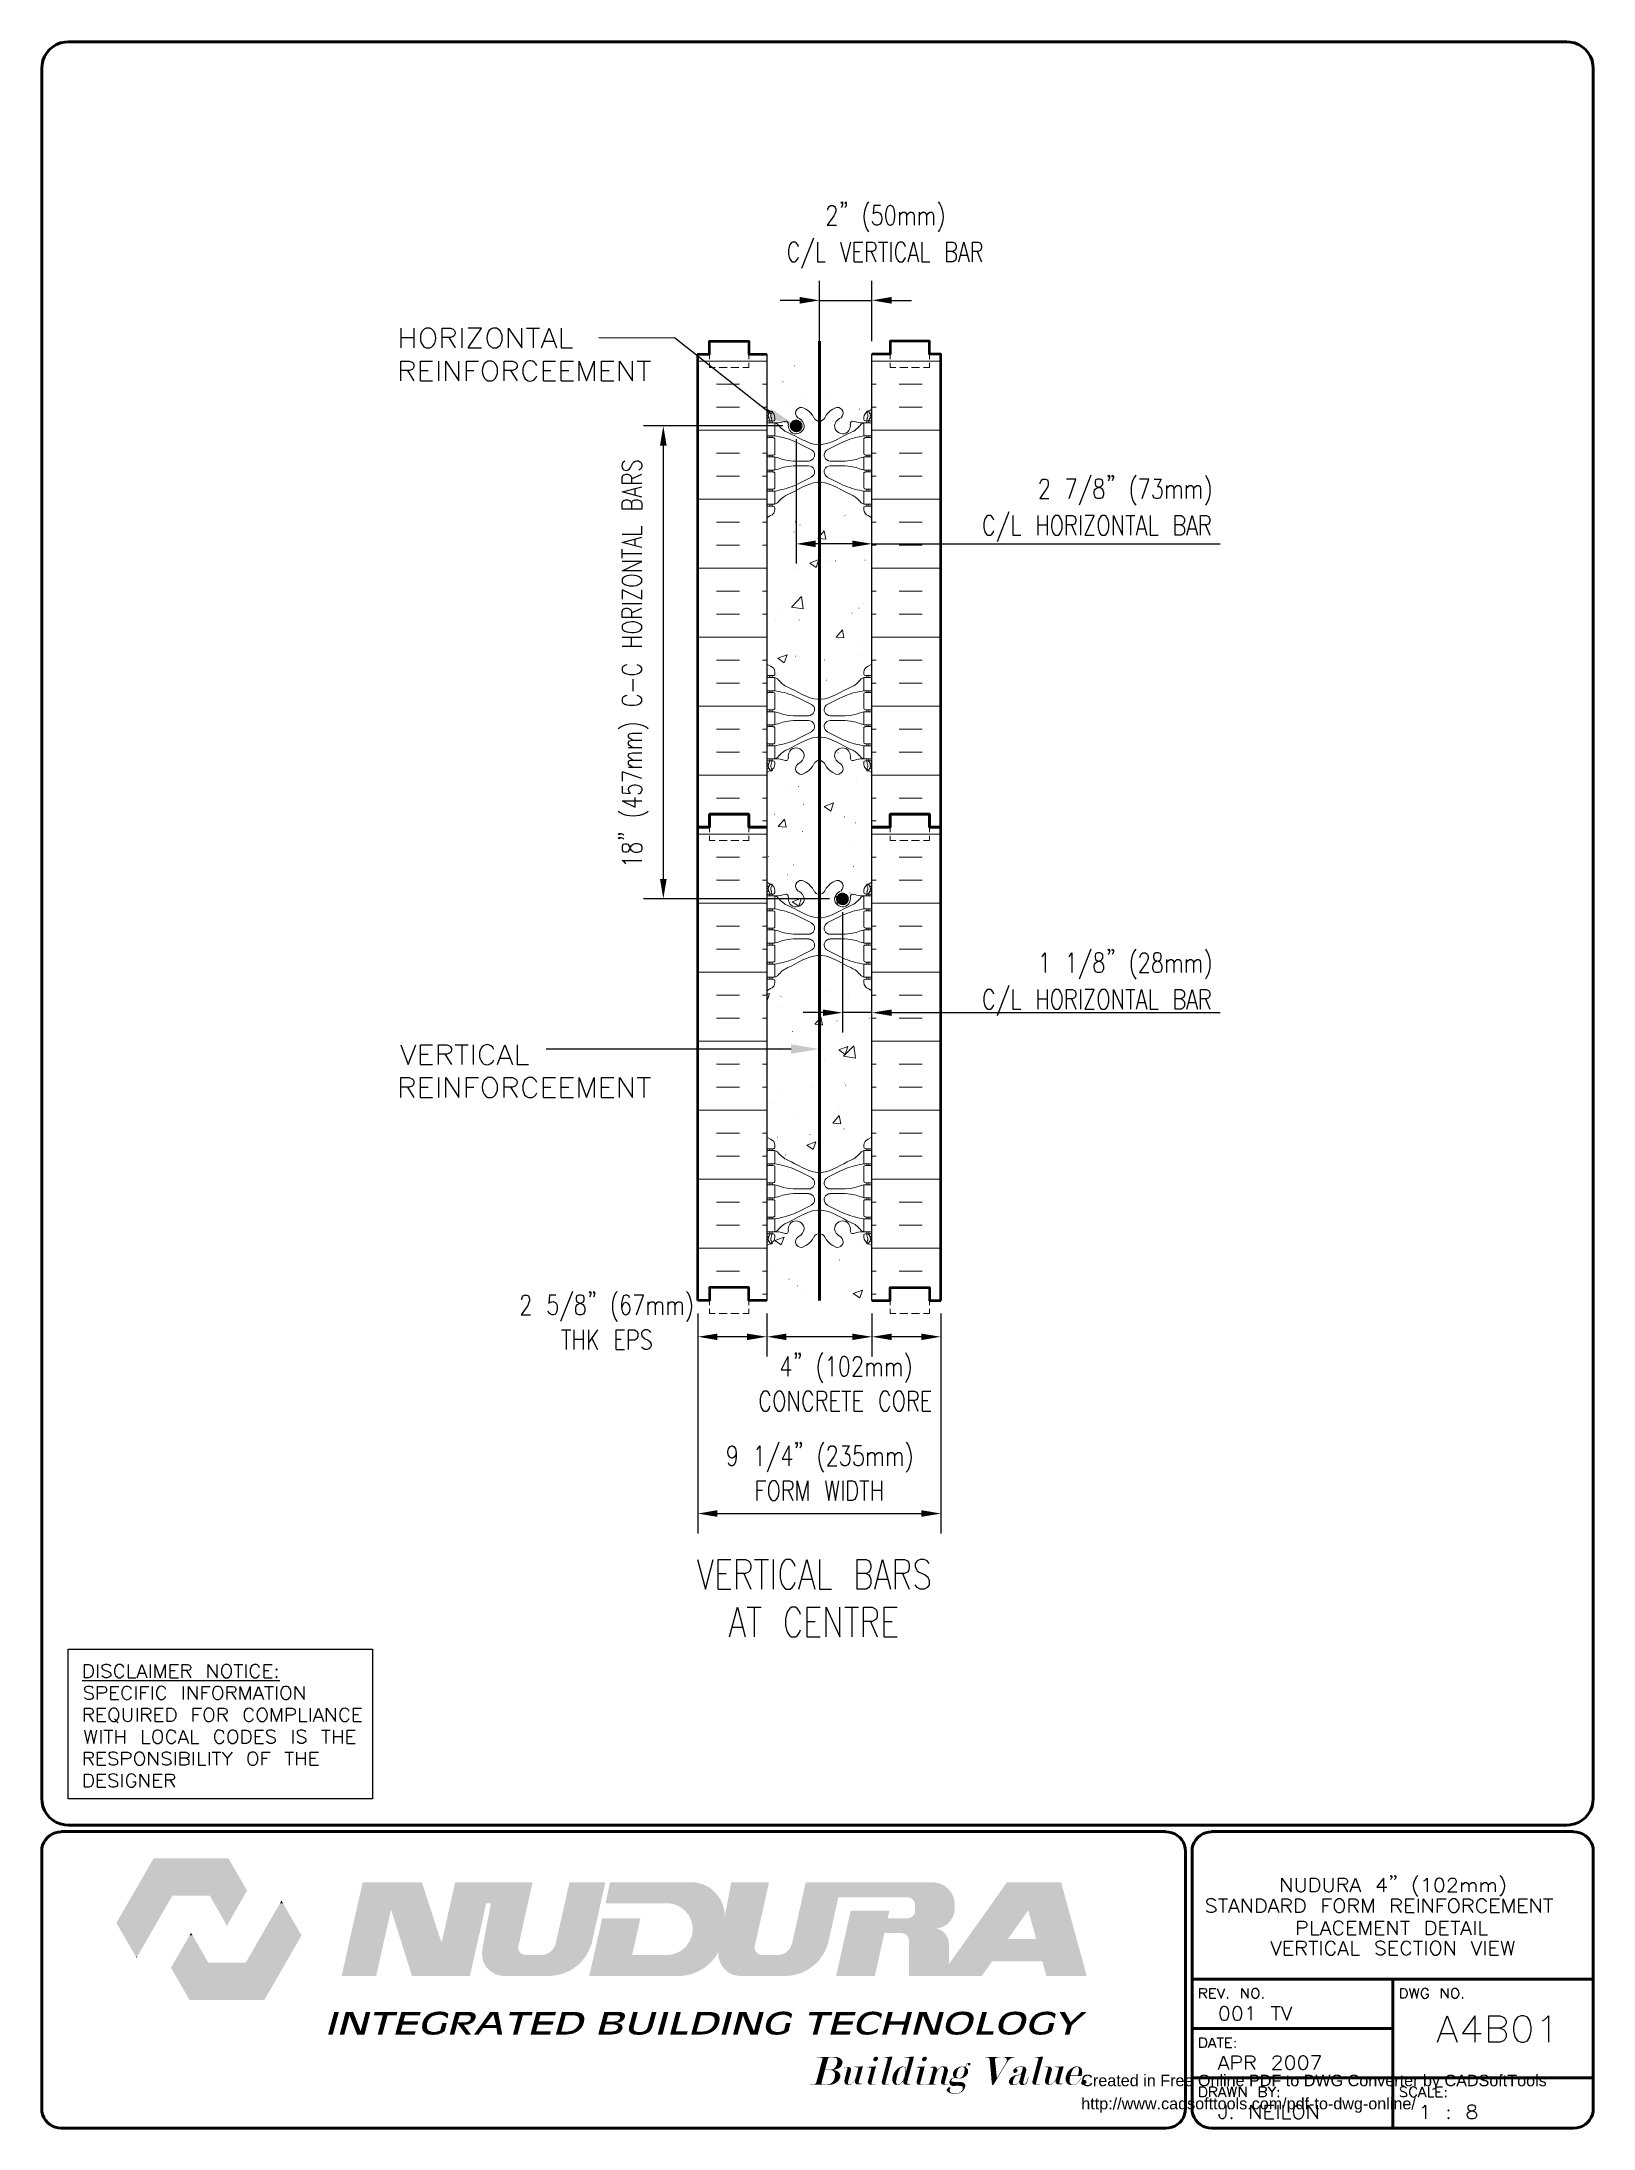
# Model space of a CAD drawing. Header units: millimetres. Extents: x 14 to 201, y 16 to 268.
import ezdxf

# ---------------------------------------------------------------- set-up
doc = ezdxf.new("R2010")
doc.units = ezdxf.units.MM
doc.header["$MEASUREMENT"] = 0
doc.layers.get('0').update_dxf_attribs({"linetype": 'CONTINUOUS'})
doc.layers.add('200CBD0', color=7, linetype='CONTINUOUS')
doc.styles.add('200CC60', font='Arial.ttf')

# ---------------------------------------------------------------- blocks, each defined once
blk = doc.blocks.new('1FDCFF0')
at = {"layer": '200CBD0', "color": 0, "true_color": 0x000001, "style": '200CC60'}
for s, p in [('Created in Free Online PDF to DWG Converter by CADSoftTools', (0, 0)), ('http://www.cadsofttools.com/pdf-to-dwg-online/', (0, -2))]:
    blk.add_text(s, height=1, dxfattribs=at).set_placement(p)

msp = doc.modelspace()

# ---------------------------------------------------------------- hatches: boundary and pattern name
at = {"true_color": 0x000007}
for points in [[(105.41, 236.88), (105.41, 236.07), (107.8, 236.47)], [(116.52, 236.88), (116.52, 236.07), (114.15, 236.47)], [(105.03, 221.28), (101.68, 222.21), (102.17, 223.24)], [(104.71, 221.85), (105.35, 221.78), (104.63, 221.78)], [(104.82, 221.87), (105.24, 221.85), (104.71, 221.85)], [(104.71, 221.85), (105.24, 221.85), (105.35, 221.78)], [(104.92, 221.89), (105.16, 221.87), (104.82, 221.87)], [(104.82, 221.87), (105.16, 221.87), (105.24, 221.85)], [(104.92, 221.89), (105.03, 221.89), (105.16, 221.87)], [(88.54, 218.93), (89.34, 218.93), (88.94, 221.3)], [(104.44, 221.53), (105.58, 221.42), (104.39, 221.42)], [(104.39, 221.42), (105.58, 221.3), (104.39, 221.3)], [(104.39, 221.42), (105.58, 221.42), (105.58, 221.3)], [(104.39, 221.3), (105.58, 221.19), (104.39, 221.19)], [(104.39, 221.3), (105.58, 221.3), (105.58, 221.19)], [(104.39, 221.19), (105.54, 221.09), (104.44, 221.09)], [(104.39, 221.19), (105.58, 221.19), (105.54, 221.09)], [(104.48, 221.62), (105.54, 221.53), (104.44, 221.53)], [(104.44, 221.53), (105.54, 221.53), (105.58, 221.42)], [(104.44, 221.09), (105.49, 221), (104.48, 221)], [(104.44, 221.09), (105.54, 221.09), (105.49, 221)], [(104.54, 221.7), (105.49, 221.62), (104.48, 221.62)], [(104.48, 221.62), (105.49, 221.62), (105.54, 221.53)], [(104.48, 221), (105.43, 220.9), (104.54, 220.9)], [(104.48, 221), (105.49, 221), (105.43, 220.9)], [(104.63, 221.78), (105.43, 221.7), (104.54, 221.7)], [(104.54, 221.7), (105.43, 221.7), (105.49, 221.62)], [(104.54, 220.9), (105.35, 220.83), (104.63, 220.83)], [(104.54, 220.9), (105.43, 220.9), (105.35, 220.83)], [(104.63, 221.78), (105.35, 221.78), (105.43, 221.7)], [(104.63, 220.83), (105.24, 220.77), (104.71, 220.77)], [(104.63, 220.83), (105.35, 220.83), (105.24, 220.77)], [(104.71, 220.77), (105.16, 220.73), (104.82, 220.73)], [(104.71, 220.77), (105.24, 220.77), (105.16, 220.73)], [(104.82, 220.73), (105.03, 220.7), (104.92, 220.7)], [(104.82, 220.73), (105.16, 220.73), (105.03, 220.7)], [(107.36, 207.45), (107.36, 206.65), (104.99, 207.05)], [(111.76, 207.45), (111.76, 206.65), (114.15, 207.05)], [(88.54, 166.54), (89.34, 166.54), (88.94, 164.15)], [(110.02, 164.25), (111.19, 164.15), (110, 164.15)], [(110, 164.15), (111.19, 164.04), (110.02, 164.04)], [(110, 164.15), (111.19, 164.15), (111.19, 164.04)], [(110.05, 164.36), (111.19, 164.25), (110.02, 164.25)], [(110.02, 164.25), (111.19, 164.25), (111.19, 164.15)], [(110.02, 164.04), (111.17, 163.94), (110.05, 163.94)], [(110.02, 164.04), (111.19, 164.04), (111.17, 163.94)], [(110.09, 164.47), (111.17, 164.36), (110.05, 164.36)], [(110.05, 164.36), (111.17, 164.36), (111.19, 164.25)], [(110.05, 163.94), (111.1, 163.83), (110.09, 163.83)], [(110.05, 163.94), (111.17, 163.94), (111.1, 163.83)], [(110.17, 164.55), (111.1, 164.47), (110.09, 164.47)], [(110.09, 164.47), (111.1, 164.47), (111.17, 164.36)], [(110.24, 164.63), (111.04, 164.55), (110.17, 164.55)], [(110.17, 164.55), (111.04, 164.55), (111.1, 164.47)], [(110.34, 164.68), (110.96, 164.63), (110.24, 164.63)], [(110.24, 164.63), (110.96, 164.63), (111.04, 164.55)], [(110.45, 164.72), (110.87, 164.68), (110.34, 164.68)], [(110.34, 164.68), (110.87, 164.68), (110.96, 164.63)], [(110.55, 164.74), (110.77, 164.72), (110.45, 164.72)], [(110.45, 164.72), (110.77, 164.72), (110.87, 164.68)], [(110.55, 164.74), (110.66, 164.74), (110.77, 164.72)], [(110.09, 163.83), (111.04, 163.75), (110.17, 163.75)], [(110.09, 163.83), (111.1, 163.83), (111.04, 163.75)], [(110.17, 163.75), (110.96, 163.68), (110.24, 163.68)], [(110.17, 163.75), (111.04, 163.75), (110.96, 163.68)], [(110.24, 163.68), (110.87, 163.62), (110.34, 163.62)], [(110.24, 163.68), (110.96, 163.68), (110.87, 163.62)], [(110.34, 163.62), (110.77, 163.58), (110.45, 163.58)], [(110.34, 163.62), (110.87, 163.62), (110.77, 163.58)], [(110.45, 163.58), (110.66, 163.55), (110.55, 163.55)], [(110.45, 163.58), (110.77, 163.58), (110.66, 163.55)], [(108.23, 150.79), (108.23, 150.01), (110.6, 150.41)], [(116.52, 150.79), (116.52, 150.01), (114.15, 150.41)], [(107.8, 146.01), (104.37, 145.44), (104.37, 146.58)], [(95.48, 111.63), (95.48, 110.85), (93.11, 111.25)], [(99.06, 111.63), (99.06, 110.85), (101.45, 111.25)], [(103.82, 111.63), (103.82, 110.85), (101.45, 111.25)], [(111.76, 111.63), (111.76, 110.85), (114.15, 111.25)], [(116.52, 111.63), (116.52, 110.85), (114.15, 111.25)], [(120.1, 111.63), (120.1, 110.85), (122.47, 111.25)], [(95.48, 90.3), (95.48, 89.49), (93.11, 89.89)], [(120.1, 90.3), (120.1, 89.49), (122.47, 89.89)], [(27.37, 48.24), (38.65, 44.34), (25.12, 44.34)], [(27.37, 48.24), (36.39, 48.24), (38.65, 44.34)], [(24.76, 43.73), (27.73, 40.43), (22.86, 40.43)], [(24.76, 43.73), (29.63, 43.73), (27.73, 40.43)], [(25.12, 44.34), (38.29, 43.73), (24.76, 43.73)], [(25.12, 44.34), (38.65, 44.34), (38.29, 43.73)], [(34.14, 43.73), (36.26, 40.17), (36.19, 40.17)], [(34.14, 43.73), (38.29, 43.73), (36.26, 40.17)], [(82.06, 43.31), (96.08, 42.8), (81.96, 42.8)], [(82.17, 43.77), (95.82, 43.31), (82.06, 43.31)], [(82.06, 43.31), (95.82, 43.31), (96.08, 42.8)], [(82.25, 44.17), (95.5, 43.77), (82.17, 43.77)], [(82.17, 43.77), (95.5, 43.77), (95.82, 43.31)], [(82.34, 44.56), (95.14, 44.17), (82.25, 44.17)], [(82.25, 44.17), (95.14, 44.17), (95.5, 43.77)], [(82.4, 44.85), (94.72, 44.56), (82.34, 44.56)], [(82.34, 44.56), (94.72, 44.56), (95.14, 44.17)], [(82.44, 45.08), (94.26, 44.85), (82.4, 44.85)], [(82.4, 44.85), (94.26, 44.85), (94.72, 44.56)], [(82.49, 45.25), (93.75, 45.08), (82.44, 45.08)], [(82.44, 45.08), (93.75, 45.08), (94.26, 44.85)], [(82.51, 45.34), (93.22, 45.25), (82.49, 45.25)], [(82.49, 45.25), (93.22, 45.25), (93.75, 45.08)], [(82.51, 45.34), (92.67, 45.34), (93.22, 45.25)], [(97.15, 45.34), (100.8, 41.21), (96.37, 41.21)], [(97.15, 45.34), (101.71, 45.34), (100.8, 41.21)], [(105.75, 43.54), (108.92, 38.25), (104.56, 38.25)], [(105.85, 43.98), (123.99, 43.56), (105.75, 43.56)], [(105.75, 43.56), (124.02, 43.54), (105.75, 43.54)], [(105.75, 43.56), (123.99, 43.56), (124.02, 43.54)], [(105.75, 43.54), (110.09, 43.54), (108.92, 38.25)], [(105.94, 44.37), (123.8, 43.98), (105.85, 43.98)], [(105.85, 43.98), (123.8, 43.98), (123.99, 43.56)], [(106, 44.7), (123.53, 44.37), (105.94, 44.37)], [(105.94, 44.37), (123.53, 44.37), (123.8, 43.98)], [(106.07, 44.98), (123.19, 44.7), (106, 44.7)], [(106, 44.7), (123.19, 44.7), (123.53, 44.37)], [(106.11, 45.17), (122.81, 44.98), (106.07, 44.98)], [(106.07, 44.98), (122.81, 44.98), (123.19, 44.7)], [(106.15, 45.3), (122.39, 45.17), (106.11, 45.17)], [(106.11, 45.17), (122.39, 45.17), (122.81, 44.98)], [(106.15, 45.34), (121.94, 45.3), (106.15, 45.3)], [(106.15, 45.34), (121.45, 45.34), (121.94, 45.3)], [(106.15, 45.3), (121.94, 45.3), (122.39, 45.17)], [(118.45, 43.54), (124.02, 43.52), (118.62, 43.52)], [(118.45, 43.54), (124.02, 43.54), (124.02, 43.52)], [(118.62, 43.52), (124.04, 43.46), (118.79, 43.46)], [(118.62, 43.52), (124.02, 43.52), (124.04, 43.46)], [(118.79, 43.46), (124.06, 43.37), (118.94, 43.37)], [(118.79, 43.46), (124.04, 43.46), (124.06, 43.37)], [(118.94, 43.37), (124.08, 43.26), (119.08, 43.26)], [(118.94, 43.37), (124.06, 43.37), (124.08, 43.26)], [(119.08, 43.26), (124.12, 43.14), (119.19, 43.14)], [(119.08, 43.26), (124.08, 43.26), (124.12, 43.14)], [(119.19, 43.14), (124.12, 43.1), (119.21, 43.1)], [(119.19, 43.14), (124.12, 43.14), (124.12, 43.1)], [(119.21, 43.1), (124.14, 42.97), (119.27, 42.97)], [(119.21, 43.1), (124.12, 43.1), (124.14, 42.97)], [(119.27, 42.97), (124.14, 42.8), (119.34, 42.8)], [(119.27, 42.97), (124.14, 42.97), (124.14, 42.8)], [(130.45, 45.34), (137.92, 41.95), (128.06, 41.95)], [(130.45, 45.34), (137.01, 45.34), (137.92, 41.95)], [(22.86, 40.43), (25.38, 36.36), (25.21, 36.36)], [(22.86, 40.43), (27.73, 40.43), (25.38, 36.36)], [(81.56, 41), (85.17, 36.55), (80.56, 36.55)], [(81.56, 41), (86.17, 41), (85.17, 36.55)], [(89.58, 42.8), (96.1, 42.74), (90.06, 42.74)], [(89.58, 42.8), (96.08, 42.8), (96.1, 42.74)], [(90.06, 42.74), (96.14, 42.59), (90.53, 42.59)], [(90.06, 42.74), (96.1, 42.74), (96.14, 42.59)], [(90.53, 42.59), (96.2, 42.35), (90.97, 42.35)], [(90.53, 42.59), (96.14, 42.59), (96.2, 42.35)], [(90.97, 42.35), (96.24, 42.27), (91.08, 42.27)], [(90.97, 42.35), (96.2, 42.35), (96.24, 42.27)], [(91.08, 42.27), (96.29, 42.08), (91.38, 42.08)], [(91.08, 42.27), (96.24, 42.27), (96.29, 42.08)], [(91.38, 42.08), (96.33, 41.74), (91.72, 41.74)], [(91.38, 42.08), (96.29, 42.08), (96.33, 41.74)], [(91.72, 41.74), (96.35, 41.72), (91.72, 41.72)], [(91.72, 41.74), (96.33, 41.74), (96.35, 41.72)], [(91.72, 41.72), (96.35, 41.32), (92.01, 41.32)], [(91.72, 41.72), (96.35, 41.72), (96.35, 41.32)], [(92.01, 41.32), (96.37, 41.21), (92.08, 41.21)], [(92.01, 41.32), (96.35, 41.32), (96.37, 41.21)], [(92.08, 41.21), (96.37, 41.17), (92.1, 41.17)], [(92.08, 41.21), (96.37, 41.21), (96.37, 41.17)], [(92.1, 41.17), (100.71, 40.89), (92.24, 40.89)], [(92.1, 41.17), (100.77, 41.17), (100.71, 40.89)], [(92.24, 40.89), (100.61, 40.41), (92.39, 40.41)], [(92.24, 40.89), (100.71, 40.89), (100.61, 40.41)], [(92.39, 40.41), (100.5, 39.92), (92.48, 39.92)], [(92.39, 40.41), (100.61, 40.41), (100.5, 39.92)], [(96.37, 41.21), (100.77, 41.17), (96.37, 41.17)], [(96.37, 41.21), (100.8, 41.21), (100.77, 41.17)], [(111.25, 40.45), (123.08, 40.17), (111.19, 40.17)], [(111.32, 40.75), (123.4, 40.45), (111.25, 40.45)], [(111.25, 40.45), (123.4, 40.45), (123.08, 40.17)], [(111.38, 41), (123.68, 40.75), (111.32, 40.75)], [(111.32, 40.75), (123.68, 40.75), (123.4, 40.45)], [(111.59, 41.91), (116.06, 41), (111.38, 41)], [(111.38, 41), (123.82, 41), (123.68, 40.75)], [(111.59, 41.91), (116.25, 41.91), (116.06, 41)], [(118.6, 41.02), (123.82, 41), (118.45, 41)], [(118.74, 41.06), (123.82, 41.02), (118.6, 41.02)], [(118.6, 41.02), (123.82, 41.02), (123.82, 41)], [(118.87, 41.11), (123.87, 41.06), (118.74, 41.06)], [(118.74, 41.06), (123.87, 41.06), (123.82, 41.02)], [(118.89, 41.13), (123.89, 41.11), (118.87, 41.11)], [(118.87, 41.11), (123.89, 41.11), (123.87, 41.06)], [(119.02, 41.21), (123.89, 41.13), (118.89, 41.13)], [(118.89, 41.13), (123.89, 41.13), (123.89, 41.11)], [(119.13, 41.32), (123.93, 41.21), (119.02, 41.21)], [(119.02, 41.21), (123.93, 41.21), (123.89, 41.13)], [(119.23, 41.44), (123.97, 41.32), (119.13, 41.32)], [(119.13, 41.32), (123.97, 41.32), (123.93, 41.21)], [(119.25, 41.49), (124.04, 41.44), (119.23, 41.44)], [(119.23, 41.44), (124.04, 41.44), (123.97, 41.32)], [(119.3, 41.59), (124.06, 41.49), (119.25, 41.49)], [(119.25, 41.49), (124.06, 41.49), (124.04, 41.44)], [(119.34, 41.74), (124.08, 41.59), (119.3, 41.59)], [(119.3, 41.59), (124.08, 41.59), (124.06, 41.49)], [(119.34, 42.8), (124.16, 42.63), (119.34, 42.63)], [(119.34, 42.8), (124.14, 42.8), (124.16, 42.63)], [(119.34, 42.63), (124.16, 42.31), (119.34, 42.31)], [(119.34, 42.63), (124.16, 42.63), (124.16, 42.31)], [(119.34, 42.31), (124.14, 41.91), (119.34, 41.91)], [(119.34, 42.31), (124.16, 42.31), (124.14, 41.91)], [(119.34, 41.91), (124.14, 41.89), (119.34, 41.89)], [(119.34, 41.91), (124.14, 41.91), (124.14, 41.89)], [(119.34, 41.89), (124.1, 41.74), (119.34, 41.74)], [(119.34, 41.89), (124.14, 41.89), (124.1, 41.74)], [(119.34, 41.74), (124.1, 41.74), (124.08, 41.59)], [(128.02, 41.91), (130.58, 38.48), (125.6, 38.48)], [(128.06, 41.95), (132.99, 41.91), (128.02, 41.91)], [(128.02, 41.91), (132.99, 41.91), (130.58, 38.48)], [(128.06, 41.95), (133.03, 41.95), (132.99, 41.91)], [(133.03, 41.95), (137.94, 41.91), (133.05, 41.91)], [(133.03, 41.95), (137.92, 41.95), (137.94, 41.91)], [(133.05, 41.91), (138.87, 38.48), (133.99, 38.48)], [(133.05, 41.91), (137.94, 41.91), (138.87, 38.48)], [(36.19, 40.17), (36.26, 40.17), (36.22, 40.13)], [(92.01, 38.04), (99.99, 37.66), (91.74, 37.66)], [(92.24, 38.48), (100.08, 38.04), (92.01, 38.04)], [(92.01, 38.04), (100.08, 38.04), (99.99, 37.66)], [(92.39, 38.95), (100.18, 38.48), (92.24, 38.48)], [(92.24, 38.48), (100.18, 38.48), (100.08, 38.04)], [(92.48, 39.43), (100.29, 38.95), (92.39, 38.95)], [(92.39, 38.95), (100.29, 38.95), (100.18, 38.48)], [(92.48, 39.92), (100.39, 39.43), (92.48, 39.43)], [(92.48, 39.92), (100.5, 39.92), (100.39, 39.43)], [(92.48, 39.43), (100.39, 39.43), (100.29, 38.95)], [(104.5, 37.97), (108.73, 37.63), (104.39, 37.63)], [(104.56, 38.25), (108.84, 37.97), (104.5, 37.97)], [(104.5, 37.97), (108.84, 37.97), (108.73, 37.63)], [(104.56, 38.25), (108.92, 38.25), (108.84, 37.97)], [(110.98, 39.2), (114.49, 34.01), (109.81, 34.01)], [(111, 39.26), (122.91, 39.2), (110.98, 39.2)], [(110.98, 39.2), (115.65, 39.2), (114.49, 34.01)], [(111.04, 39.48), (122.87, 39.26), (111, 39.26)], [(111, 39.26), (122.87, 39.26), (122.91, 39.2)], [(111.08, 39.65), (122.6, 39.48), (111.04, 39.48)], [(111.04, 39.48), (122.6, 39.48), (122.87, 39.26)], [(111.1, 39.75), (122.28, 39.65), (111.08, 39.65)], [(111.08, 39.65), (122.28, 39.65), (122.6, 39.48)], [(111.12, 39.84), (121.94, 39.75), (111.1, 39.75)], [(111.1, 39.75), (121.94, 39.75), (122.28, 39.65)], [(111.15, 39.96), (122.34, 39.84), (111.12, 39.84)], [(111.12, 39.84), (122.34, 39.84), (121.94, 39.75)], [(111.19, 40.17), (122.72, 39.96), (111.15, 39.96)], [(111.15, 39.96), (122.72, 39.96), (122.34, 39.84)], [(111.19, 40.17), (123.08, 40.17), (122.72, 39.96)], [(117.73, 39.2), (122.94, 39.18), (117.88, 39.18)], [(117.73, 39.2), (122.91, 39.2), (122.94, 39.18)], [(117.88, 39.18), (122.98, 39.14), (118.03, 39.14)], [(117.88, 39.18), (122.94, 39.18), (122.98, 39.14)], [(118.03, 39.14), (123.02, 39.07), (118.17, 39.07)], [(118.03, 39.14), (122.98, 39.14), (123.02, 39.07)], [(118.17, 39.07), (123.11, 38.99), (118.3, 38.99)], [(118.17, 39.07), (123.02, 39.07), (123.11, 38.99)], [(118.3, 38.99), (123.17, 38.88), (118.41, 38.88)], [(118.3, 38.99), (123.11, 38.99), (123.17, 38.88)], [(118.41, 38.88), (123.23, 38.74), (118.49, 38.74)], [(118.41, 38.88), (123.17, 38.88), (123.23, 38.74)], [(118.49, 38.74), (123.27, 38.67), (118.53, 38.67)], [(118.49, 38.74), (123.23, 38.74), (123.27, 38.67)], [(118.53, 38.67), (123.3, 38.61), (118.58, 38.61)], [(118.53, 38.67), (123.27, 38.67), (123.3, 38.61)], [(118.58, 38.61), (123.36, 38.46), (118.6, 38.46)], [(118.58, 38.61), (123.3, 38.61), (123.36, 38.46)], [(118.6, 38.46), (123.4, 38.33), (118.62, 38.33)], [(118.6, 38.46), (123.36, 38.46), (123.4, 38.33)], [(118.62, 38.33), (123.4, 38.29), (118.62, 38.29)], [(118.62, 38.33), (123.4, 38.33), (123.4, 38.29)], [(118.62, 38.29), (123.44, 37.97), (118.62, 37.97)], [(118.62, 38.29), (123.4, 38.29), (123.44, 37.97)], [(118.62, 37.97), (123.44, 35.62), (118.62, 35.62)], [(118.62, 37.97), (123.44, 37.97), (123.44, 35.62)], [(125.6, 38.48), (139.62, 35.81), (123.7, 35.81)], [(125.6, 38.48), (138.87, 38.48), (139.62, 35.81)], [(25.21, 36.36), (25.38, 36.36), (25.29, 36.22)], [(80.31, 35.41), (93.94, 35.03), (80.22, 35.03)], [(80.41, 35.88), (94.42, 35.41), (80.31, 35.41)], [(80.31, 35.41), (94.42, 35.41), (93.94, 35.03)], [(80.52, 36.36), (94.87, 35.88), (80.41, 35.88)], [(80.41, 35.88), (94.87, 35.88), (94.42, 35.41)], [(80.56, 36.55), (95.25, 36.36), (80.52, 36.36)], [(80.52, 36.36), (95.25, 36.36), (94.87, 35.88)], [(80.56, 36.55), (95.38, 36.55), (95.25, 36.36)], [(90.06, 36.64), (95.38, 36.55), (89.58, 36.55)], [(90.53, 36.79), (95.42, 36.64), (90.06, 36.64)], [(90.06, 36.64), (95.42, 36.64), (95.38, 36.55)], [(90.76, 36.89), (95.5, 36.79), (90.53, 36.79)], [(90.53, 36.79), (95.5, 36.79), (95.42, 36.64)], [(90.8, 36.91), (95.57, 36.89), (90.76, 36.89)], [(90.76, 36.89), (95.57, 36.89), (95.5, 36.79)], [(90.8, 36.91), (95.59, 36.91), (95.57, 36.89)], [(90.97, 37), (100.16, 36.91), (90.8, 36.91)], [(91.02, 37.02), (100.1, 37), (90.97, 37)], [(90.97, 37), (100.1, 37), (100.16, 36.91)], [(91.21, 37.17), (100.08, 37.02), (91.02, 37.02)], [(91.02, 37.02), (100.08, 37.02), (100.1, 37)], [(91.38, 37.3), (100.01, 37.17), (91.21, 37.17)], [(91.21, 37.17), (100.01, 37.17), (100.08, 37.02)], [(91.42, 37.34), (99.99, 37.3), (91.38, 37.3)], [(91.38, 37.3), (99.99, 37.3), (100.01, 37.17)], [(91.59, 37.49), (99.97, 37.34), (91.42, 37.34)], [(91.42, 37.34), (99.97, 37.34), (99.99, 37.3)], [(91.72, 37.63), (99.97, 37.49), (91.59, 37.49)], [(91.59, 37.49), (99.97, 37.49), (99.97, 37.34)], [(91.74, 37.66), (99.99, 37.63), (91.72, 37.63)], [(91.72, 37.63), (99.99, 37.63), (99.97, 37.49)], [(91.74, 37.66), (99.99, 37.66), (99.99, 37.63)], [(95.59, 36.91), (100.16, 36.89), (95.59, 36.89)], [(95.59, 36.91), (100.16, 36.91), (100.16, 36.89)], [(95.59, 36.89), (100.29, 36.79), (95.59, 36.79)], [(95.59, 36.89), (100.16, 36.89), (100.29, 36.79)], [(95.59, 36.79), (100.41, 36.68), (95.59, 36.68)], [(95.59, 36.79), (100.29, 36.79), (100.41, 36.68)], [(95.59, 36.68), (100.56, 36.62), (95.59, 36.62)], [(95.59, 36.68), (100.41, 36.68), (100.56, 36.62)], [(95.59, 36.62), (100.71, 36.58), (95.59, 36.58)], [(95.59, 36.62), (100.56, 36.62), (100.71, 36.58)], [(95.59, 36.58), (100.88, 36.55), (95.59, 36.55)], [(95.59, 36.58), (100.71, 36.58), (100.88, 36.55)], [(95.59, 36.55), (108.16, 36.47), (95.59, 36.47)], [(95.59, 36.55), (108.2, 36.55), (108.16, 36.47)], [(95.59, 36.47), (108.14, 36.43), (95.59, 36.43)], [(95.59, 36.47), (108.16, 36.47), (108.14, 36.43)], [(95.59, 36.43), (107.84, 36.05), (95.67, 36.05)], [(95.59, 36.43), (108.14, 36.43), (107.84, 36.05)], [(95.67, 36.05), (107.74, 35.9), (95.72, 35.9)], [(95.67, 36.05), (107.84, 36.05), (107.74, 35.9)], [(95.72, 35.9), (107.46, 35.62), (95.82, 35.62)], [(95.72, 35.9), (107.74, 35.9), (107.46, 35.62)], [(95.82, 35.62), (107.27, 35.43), (95.93, 35.43)], [(95.82, 35.62), (107.46, 35.62), (107.27, 35.43)], [(95.93, 35.43), (107.02, 35.22), (96.03, 35.22)], [(95.93, 35.43), (107.27, 35.43), (107.02, 35.22)], [(103.08, 36.6), (108.2, 36.55), (102.74, 36.55)], [(103.42, 36.68), (108.23, 36.6), (103.08, 36.6)], [(103.08, 36.6), (108.23, 36.6), (108.2, 36.55)], [(103.74, 36.85), (108.29, 36.68), (103.42, 36.68)], [(103.42, 36.68), (108.29, 36.68), (108.23, 36.6)], [(103.91, 37), (108.37, 36.85), (103.74, 36.85)], [(103.74, 36.85), (108.37, 36.85), (108.29, 36.68)], [(103.99, 37.06), (108.46, 37), (103.91, 37)], [(103.91, 37), (108.46, 37), (108.37, 36.85)], [(104.22, 37.34), (108.5, 37.06), (103.99, 37.06)], [(103.99, 37.06), (108.5, 37.06), (108.46, 37)], [(104.37, 37.61), (108.61, 37.34), (104.22, 37.34)], [(104.22, 37.34), (108.61, 37.34), (108.5, 37.06)], [(104.39, 37.63), (108.73, 37.61), (104.37, 37.61)], [(104.37, 37.61), (108.73, 37.61), (108.61, 37.34)], [(104.39, 37.63), (108.73, 37.63), (108.73, 37.61)], [(118.62, 35.62), (123.44, 35.43), (118.62, 35.43)], [(118.62, 35.62), (123.44, 35.62), (123.44, 35.43)], [(118.62, 35.43), (127.4, 34.01), (118.62, 34.01)], [(118.62, 35.43), (128.42, 35.43), (127.4, 34.01)], [(123.57, 35.62), (128.42, 35.43), (123.44, 35.43)], [(123.7, 35.81), (128.55, 35.62), (123.57, 35.62)], [(123.57, 35.62), (128.55, 35.62), (128.42, 35.43)], [(123.7, 35.81), (128.67, 35.81), (128.55, 35.62)], [(134.73, 35.81), (140.1, 34.01), (135.21, 34.01)], [(134.73, 35.81), (139.62, 35.81), (140.1, 34.01)], [(80.01, 34.08), (90.95, 34.01), (79.99, 34.01)], [(80.03, 34.21), (91.59, 34.08), (80.01, 34.08)], [(80.01, 34.08), (91.59, 34.08), (90.95, 34.01)], [(80.07, 34.42), (92.2, 34.21), (80.03, 34.21)], [(80.03, 34.21), (92.2, 34.21), (91.59, 34.08)], [(80.14, 34.69), (92.82, 34.42), (80.07, 34.42)], [(80.07, 34.42), (92.82, 34.42), (92.2, 34.21)], [(80.22, 35.03), (93.39, 34.69), (80.14, 34.69)], [(80.14, 34.69), (93.39, 34.69), (92.82, 34.42)], [(80.22, 35.03), (93.94, 35.03), (93.39, 34.69)], [(96.03, 35.22), (106.74, 35.01), (96.2, 35.01)], [(96.03, 35.22), (107.02, 35.22), (106.74, 35.01)], [(96.2, 35.01), (106.55, 34.88), (96.31, 34.88)], [(96.2, 35.01), (106.74, 35.01), (106.55, 34.88)], [(96.31, 34.88), (106.19, 34.65), (96.54, 34.65)], [(96.31, 34.88), (106.55, 34.88), (106.19, 34.65)], [(96.54, 34.65), (106.02, 34.59), (96.63, 34.59)], [(96.54, 34.65), (106.19, 34.65), (106.02, 34.59)], [(96.63, 34.59), (105.58, 34.37), (96.94, 34.37)], [(96.63, 34.59), (106.02, 34.59), (105.58, 34.37)], [(96.94, 34.37), (105.45, 34.33), (97.01, 34.33)], [(96.94, 34.37), (105.58, 34.37), (105.45, 34.33)], [(97.01, 34.33), (104.94, 34.18), (97.37, 34.18)], [(97.01, 34.33), (105.45, 34.33), (104.94, 34.18)], [(97.37, 34.18), (104.86, 34.16), (97.41, 34.16)], [(97.37, 34.18), (104.94, 34.18), (104.86, 34.16)], [(97.41, 34.16), (104.29, 34.06), (97.83, 34.06)], [(97.41, 34.16), (104.86, 34.16), (104.29, 34.06)], [(97.83, 34.06), (103.63, 34.01), (98.28, 34.01)], [(97.83, 34.06), (104.22, 34.06), (103.63, 34.01)], [(49.19, 29.68), (49, 26.95), (48.45, 26.95)], [(49.19, 29.68), (49.74, 29.68), (49, 26.95)], [(50.46, 29.27), (50.4, 26.95), (49.85, 26.95)], [(50.46, 29.27), (51.03, 29.27), (50.4, 26.95)], [(50.57, 29.68), (51.63, 29.27), (50.46, 29.27)], [(50.57, 29.68), (51.46, 29.68), (51.63, 29.27)], [(51.03, 29.27), (52.37, 27.35), (51.79, 27.35)], [(51.03, 29.27), (51.63, 29.27), (52.37, 27.35)], [(53, 29.68), (52.94, 27.35), (52.37, 27.35)], [(53, 29.68), (53.55, 29.68), (52.94, 27.35)], [(54.02, 29.49), (56.71, 29.27), (53.97, 29.27)], [(54.08, 29.68), (56.77, 29.49), (54.02, 29.49)], [(54.02, 29.49), (56.77, 29.49), (56.71, 29.27)], [(54.08, 29.68), (56.81, 29.68), (56.77, 29.49)], [(55.05, 29.27), (54.99, 26.95), (54.44, 26.95)], [(55.05, 29.27), (55.63, 29.27), (54.99, 26.95)], [(56.87, 28.13), (57.23, 27.35), (56.66, 27.35)], [(56.94, 28.32), (59.22, 28.13), (56.87, 28.13)], [(56.87, 28.13), (57.45, 28.13), (57.23, 27.35)], [(56.98, 28.53), (59.29, 28.32), (56.94, 28.32)], [(56.94, 28.32), (59.29, 28.32), (59.22, 28.13)], [(57.19, 29.27), (57.55, 28.53), (56.98, 28.53)], [(56.98, 28.53), (59.33, 28.53), (59.29, 28.32)], [(57.23, 29.49), (59.54, 29.27), (57.19, 29.27)], [(57.19, 29.27), (57.74, 29.27), (57.55, 28.53)], [(57.3, 29.68), (59.58, 29.49), (57.23, 29.49)], [(57.23, 29.49), (59.58, 29.49), (59.54, 29.27)], [(57.3, 29.68), (59.65, 29.68), (59.58, 29.49)], [(59.82, 28.05), (60.37, 27.9), (59.8, 27.9)], [(59.8, 27.9), (60.37, 27.81), (59.8, 27.81)], [(59.8, 27.9), (60.37, 27.9), (60.37, 27.81)], [(59.8, 27.81), (60.43, 27.66), (59.82, 27.66)], [(59.8, 27.81), (60.37, 27.81), (60.43, 27.66)], [(59.86, 28.34), (60.39, 28.17), (59.82, 28.17)], [(59.82, 28.17), (60.37, 28.05), (59.82, 28.05)], [(59.82, 28.17), (60.39, 28.17), (60.37, 28.05)], [(59.82, 28.05), (60.37, 28.05), (60.37, 27.9)], [(59.97, 28.66), (60.43, 28.38), (59.86, 28.38)], [(59.86, 28.38), (60.43, 28.36), (59.86, 28.36)], [(59.86, 28.38), (60.43, 28.38), (60.43, 28.36)], [(59.86, 28.36), (60.41, 28.34), (59.86, 28.34)], [(59.86, 28.36), (60.43, 28.36), (60.41, 28.34)], [(59.86, 28.34), (60.41, 28.34), (60.39, 28.17)], [(60.09, 28.89), (60.54, 28.66), (59.97, 28.66)], [(59.97, 28.66), (60.54, 28.66), (60.43, 28.38)], [(60.24, 29.08), (60.71, 28.89), (60.09, 28.89)], [(60.09, 28.89), (60.71, 28.89), (60.54, 28.66)], [(60.26, 29.13), (60.92, 29.08), (60.24, 29.08)], [(60.24, 29.08), (60.92, 29.08), (60.71, 28.89)], [(60.37, 29.21), (61, 29.13), (60.26, 29.13)], [(60.26, 29.13), (61, 29.13), (60.92, 29.08)], [(60.47, 29.29), (61.15, 29.21), (60.37, 29.21)], [(60.37, 29.21), (61.15, 29.21), (61, 29.13)], [(60.52, 29.34), (61.59, 29.32), (60.47, 29.32)], [(60.47, 29.32), (61.49, 29.29), (60.47, 29.29)], [(60.47, 29.32), (61.59, 29.32), (61.49, 29.29)], [(60.47, 29.29), (61.49, 29.29), (61.15, 29.21)], [(60.58, 29.38), (62.97, 29.34), (60.52, 29.34)], [(60.52, 29.34), (61.85, 29.34), (61.59, 29.32)], [(60.62, 29.4), (62.97, 29.38), (60.58, 29.38)], [(60.58, 29.38), (62.97, 29.38), (62.97, 29.34)], [(60.85, 29.53), (62.99, 29.4), (60.62, 29.4)], [(60.62, 29.4), (62.99, 29.4), (62.97, 29.38)], [(61.17, 29.63), (62.84, 29.53), (60.85, 29.53)], [(60.85, 29.53), (62.84, 29.53), (62.99, 29.4)], [(61.24, 29.65), (62.61, 29.63), (61.17, 29.63)], [(61.17, 29.63), (62.61, 29.63), (62.84, 29.53)], [(61.53, 29.72), (62.59, 29.65), (61.24, 29.65)], [(61.24, 29.65), (62.59, 29.65), (62.61, 29.63)], [(61.53, 29.72), (62.34, 29.72), (62.59, 29.65)], [(61.91, 29.74), (62.29, 29.72), (61.62, 29.72)], [(61.85, 29.34), (62.95, 29.32), (62.15, 29.32)], [(61.85, 29.34), (62.97, 29.34), (62.95, 29.32)], [(61.91, 29.74), (61.93, 29.74), (62.29, 29.72)], [(62.23, 28.34), (62.55, 27.45), (62, 27.45)], [(62.15, 29.32), (62.93, 29.23), (62.44, 29.23)], [(62.15, 29.32), (62.95, 29.32), (62.93, 29.23)], [(62.23, 28.34), (62.78, 28.34), (62.55, 27.45)], [(62.44, 29.23), (62.91, 29.08), (62.67, 29.08)], [(62.44, 29.23), (62.93, 29.23), (62.91, 29.08)], [(62.67, 29.08), (62.84, 28.89)], [(62.67, 29.08), (62.91, 29.08), (62.84, 28.89)], [(63.5, 28.32), (63.69, 26.95), (63.14, 26.95)], [(63.52, 28.41), (65.79, 28.32), (63.5, 28.32)], [(63.5, 28.32), (64.07, 28.32), (63.69, 26.95)], [(63.75, 29.27), (64.07, 28.41), (63.52, 28.41)], [(63.52, 28.41), (65.87, 28.41), (65.79, 28.32)], [(63.78, 29.32), (66.25, 29.27), (63.75, 29.27)], [(63.75, 29.27), (64.33, 29.27), (64.07, 28.41)], [(63.82, 29.49), (66.25, 29.32), (63.78, 29.32)], [(63.78, 29.32), (66.25, 29.32), (66.25, 29.27)], [(63.84, 29.57), (66.1, 29.49), (63.82, 29.49)], [(63.82, 29.49), (66.1, 29.49), (66.25, 29.32)], [(63.86, 29.65), (65.98, 29.57), (63.84, 29.57)], [(63.84, 29.57), (65.98, 29.57), (66.1, 29.49)], [(63.86, 29.68), (65.7, 29.65), (63.86, 29.65)], [(63.86, 29.68), (65.32, 29.68), (65.7, 29.65)], [(63.86, 29.65), (65.7, 29.65), (65.98, 29.57)], [(64.07, 28.32), (65.49, 28.22), (64.16, 28.22)], [(64.07, 28.32), (65.76, 28.32), (65.49, 28.22)], [(64.16, 28.22), (65.13, 28.13), (64.2, 28.13)], [(64.16, 28.22), (65.49, 28.22), (65.13, 28.13)], [(64.2, 28.13), (64.83, 28.11), (64.22, 28.11)], [(64.2, 28.13), (65.13, 28.13), (64.83, 28.11)], [(64.22, 28.11), (65.7, 26.95), (65.07, 26.95)], [(64.22, 28.11), (64.83, 28.11), (65.7, 26.95)], [(65.13, 28.43), (65.87, 28.41), (64.73, 28.41)], [(65.24, 28.47), (65.91, 28.43), (65.13, 28.43)], [(65.13, 28.43), (65.91, 28.43), (65.87, 28.41)], [(65.38, 28.51), (65.98, 28.47), (65.24, 28.47)], [(65.24, 28.47), (65.98, 28.47), (65.91, 28.43)], [(65.32, 29.27), (66.25, 29.19), (65.6, 29.19)], [(65.32, 29.27), (66.25, 29.27), (66.25, 29.19)], [(65.57, 28.68), (66, 28.51), (65.38, 28.51)], [(65.38, 28.51), (66, 28.51), (65.98, 28.47)], [(65.6, 28.7), (66.15, 28.68), (65.57, 28.68)], [(65.57, 28.68), (66.15, 28.68), (66, 28.51)], [(65.6, 29.19), (66.27, 29.13), (65.64, 29.13)], [(65.6, 29.19), (66.25, 29.19), (66.27, 29.13)], [(65.68, 28.89), (66.15, 28.7), (65.6, 28.7)], [(65.6, 28.7), (66.15, 28.7), (66.15, 28.68)], [(65.64, 29.13), (66.27, 29.08), (65.66, 29.08)], [(65.64, 29.13), (66.27, 29.13), (66.27, 29.08)], [(65.66, 29.08), (66.25, 28.96), (65.66, 28.96)], [(65.66, 29.08), (66.27, 29.08), (66.25, 28.96)], [(65.66, 28.96), (66.23, 28.89), (65.68, 28.89)], [(65.66, 28.96), (66.25, 28.96), (66.23, 28.89)], [(65.68, 28.89), (66.23, 28.89), (66.15, 28.7)], [(66.91, 28.11), (69.32, 27.73), (66.63, 27.73)], [(67.82, 29.38), (67.44, 28.11), (66.91, 28.11)], [(66.91, 28.11), (69.26, 28.11), (69.32, 27.73)], [(67.82, 29.38), (68.41, 29.38), (67.44, 28.11)], [(68.03, 29.68), (69.02, 29.4), (67.82, 29.4)], [(67.82, 29.4), (68.41, 29.38), (67.82, 29.38)], [(67.82, 29.4), (68.41, 29.4), (68.41, 29.38)], [(68.03, 29.68), (68.98, 29.68), (69.02, 29.4)], [(68.41, 29.4), (69.02, 29.38), (68.41, 29.38)], [(68.41, 29.4), (69.02, 29.4), (69.02, 29.38)], [(68.41, 29.38), (69.26, 28.11), (68.73, 28.11)], [(68.41, 29.38), (69.02, 29.38), (69.26, 28.11)], [(70.38, 29.49), (73.05, 29.27), (70.32, 29.27)], [(70.42, 29.68), (73.11, 29.49), (70.38, 29.49)], [(70.38, 29.49), (73.11, 29.49), (73.05, 29.27)], [(70.42, 29.68), (73.15, 29.68), (73.11, 29.49)], [(71.4, 29.27), (71.33, 26.95), (70.78, 26.95)], [(71.4, 29.27), (71.97, 29.27), (71.33, 26.95)], [(73.22, 28.13), (73.58, 27.35), (73, 27.35)], [(73.28, 28.32), (75.57, 28.13), (73.22, 28.13)], [(73.22, 28.13), (73.79, 28.13), (73.58, 27.35)], [(73.32, 28.53), (75.63, 28.32), (73.28, 28.32)], [(73.28, 28.32), (75.63, 28.32), (75.57, 28.13)], [(73.53, 29.27), (73.89, 28.53), (73.32, 28.53)], [(73.32, 28.53), (75.67, 28.53), (75.63, 28.32)], [(73.58, 29.49), (75.88, 29.27), (73.53, 29.27)], [(73.53, 29.27), (74.1, 29.27), (73.89, 28.53)], [(73.64, 29.68), (75.92, 29.49), (73.58, 29.49)], [(73.58, 29.49), (75.92, 29.49), (75.88, 29.27)], [(73.64, 29.68), (75.99, 29.68), (75.92, 29.49)], [(76.6, 29.27), (76.62, 27.3), (76.07, 27.3)], [(76.62, 29.36), (79.27, 29.27), (76.6, 29.27)], [(76.6, 29.27), (77.15, 29.27), (76.62, 27.3)], [(76.64, 29.49), (79.21, 29.36), (76.62, 29.36)], [(76.62, 29.36), (79.21, 29.36), (79.27, 29.27)], [(76.69, 29.59), (79.06, 29.49), (76.64, 29.49)], [(76.64, 29.49), (79.06, 29.49), (79.21, 29.36)], [(76.71, 29.68), (78.49, 29.65), (76.69, 29.65)], [(76.69, 29.65), (78.8, 29.59), (76.69, 29.59)], [(76.69, 29.65), (78.49, 29.65), (78.8, 29.59)], [(76.69, 29.59), (78.8, 29.59), (79.06, 29.49)], [(76.71, 29.68), (78.11, 29.68), (78.49, 29.65)], [(78.19, 29.27), (79.31, 29.19), (78.51, 29.19)], [(78.19, 29.27), (79.27, 29.27), (79.31, 29.19)], [(78.46, 27.77), (78.93, 27.62), (78.3, 27.62)], [(78.51, 27.86), (79.04, 27.77), (78.46, 27.77)], [(78.46, 27.77), (79.04, 27.77), (78.93, 27.62)], [(78.51, 29.19), (79.37, 29.04), (78.7, 29.04)], [(78.51, 29.19), (79.33, 29.19), (79.37, 29.04)], [(78.63, 28), (79.1, 27.86), (78.51, 27.86)], [(78.51, 27.86), (79.1, 27.86), (79.04, 27.77)], [(78.68, 28.09), (79.18, 28), (78.63, 28)], [(78.63, 28), (79.18, 28), (79.1, 27.86)], [(78.74, 28.26), (79.23, 28.09), (78.68, 28.09)], [(78.68, 28.09), (79.23, 28.09), (79.18, 28)], [(78.7, 29.04), (79.4, 28.98), (78.72, 28.98)], [(78.7, 29.04), (79.37, 29.04), (79.4, 28.98)], [(78.72, 28.98), (79.4, 28.85), (78.78, 28.85)], [(78.72, 28.98), (79.4, 28.98), (79.4, 28.85)], [(78.76, 28.34), (79.29, 28.26), (78.74, 28.26)], [(78.74, 28.26), (79.29, 28.26), (79.23, 28.09)], [(78.78, 28.38), (79.33, 28.36), (78.76, 28.36)], [(78.76, 28.36), (79.31, 28.34), (78.76, 28.34)], [(78.76, 28.36), (79.33, 28.36), (79.31, 28.34)], [(78.76, 28.34), (79.31, 28.34), (79.29, 28.26)], [(78.78, 28.85), (79.4, 28.72), (78.8, 28.72)], [(78.78, 28.85), (79.4, 28.85), (79.4, 28.72)], [(78.8, 28.62), (79.35, 28.45), (78.78, 28.45)], [(78.78, 28.45), (79.33, 28.38), (78.78, 28.38)], [(78.78, 28.45), (79.35, 28.45), (79.33, 28.38)], [(78.78, 28.38), (79.33, 28.38), (79.33, 28.36)], [(78.8, 28.72), (79.37, 28.62), (78.8, 28.62)], [(78.8, 28.72), (79.4, 28.72), (79.37, 28.62)], [(78.8, 28.62), (79.37, 28.62), (79.35, 28.45)], [(81.41, 28.17), (81.75, 27.3), (81.17, 27.3)], [(81.43, 28.19), (83.86, 28.17), (81.41, 28.17)], [(81.41, 28.17), (81.96, 28.17), (81.75, 27.3)], [(81.45, 28.28), (83.82, 28.19), (81.43, 28.19)], [(81.43, 28.19), (83.82, 28.19), (83.86, 28.17)], [(81.47, 28.36), (83.63, 28.28), (81.45, 28.28)], [(81.45, 28.28), (83.63, 28.28), (83.82, 28.19)], [(81.51, 28.51), (83.54, 28.41), (81.47, 28.41)], [(81.47, 28.41), (83.29, 28.36), (81.47, 28.36)], [(81.47, 28.41), (83.54, 28.41), (83.29, 28.36)], [(81.47, 28.36), (83.29, 28.36), (83.63, 28.28)], [(81.7, 29.27), (82.06, 28.51), (81.51, 28.51)], [(81.51, 28.51), (83.86, 28.51), (83.54, 28.41)], [(81.72, 29.34), (84.31, 29.27), (81.7, 29.27)], [(81.7, 29.27), (82.27, 29.27), (82.06, 28.51)], [(81.77, 29.51), (84.31, 29.34), (81.72, 29.34)], [(81.72, 29.34), (84.31, 29.34), (84.31, 29.27)], [(81.79, 29.55), (84.16, 29.51), (81.77, 29.51)], [(81.77, 29.51), (84.16, 29.51), (84.31, 29.34)], [(81.81, 29.65), (84.1, 29.55), (81.79, 29.55)], [(81.79, 29.55), (84.1, 29.55), (84.16, 29.51)], [(81.81, 29.68), (83.82, 29.65), (81.81, 29.65)], [(81.81, 29.68), (83.46, 29.68), (83.82, 29.65)], [(81.81, 29.65), (83.82, 29.65), (84.1, 29.55)], [(82.85, 28.17), (83.86, 28.15), (83.08, 28.15)], [(82.85, 28.17), (83.86, 28.17), (83.86, 28.15)], [(83.29, 28.55), (83.86, 28.51), (82.91, 28.51)], [(83.08, 28.15), (83.95, 28.05), (83.35, 28.05)], [(83.08, 28.15), (83.86, 28.15), (83.95, 28.05)], [(83.35, 28.57), (83.93, 28.55), (83.29, 28.55)], [(83.29, 28.55), (83.93, 28.55), (83.86, 28.51)], [(83.46, 28.62), (83.97, 28.57), (83.35, 28.57)], [(83.35, 28.57), (83.97, 28.57), (83.93, 28.55)], [(83.35, 28.05), (83.99, 28.02), (83.4, 28.02)], [(83.35, 28.05), (83.95, 28.05), (83.99, 28.02)], [(83.38, 29.27), (84.31, 29.19), (83.63, 29.19)], [(83.38, 29.27), (84.31, 29.27), (84.31, 29.19)], [(83.4, 28.02), (83.99, 27.98), (83.44, 27.98)], [(83.4, 28.02), (83.99, 28.02), (83.99, 27.98)], [(83.44, 27.98), (84.01, 27.79), (83.46, 27.79)], [(83.44, 27.98), (83.99, 27.98), (84.01, 27.79)], [(83.46, 27.75), (84.01, 27.69), (83.44, 27.69)], [(83.63, 28.79), (84.01, 28.62), (83.46, 28.62)], [(83.46, 28.62), (84.01, 28.62), (83.97, 28.57)], [(83.46, 27.79), (84.01, 27.75), (83.46, 27.75)], [(83.46, 27.79), (84.01, 27.79), (84.01, 27.75)], [(83.46, 27.75), (84.01, 27.75), (84.01, 27.69)], [(83.63, 29.19), (84.31, 29.15), (83.69, 29.15)], [(83.63, 29.19), (84.31, 29.19), (84.31, 29.15)], [(83.67, 28.83), (84.18, 28.79), (83.63, 28.79)], [(83.63, 28.79), (84.18, 28.79), (84.01, 28.62)], [(83.71, 28.91), (84.2, 28.83), (83.67, 28.83)], [(83.67, 28.83), (84.2, 28.83), (84.18, 28.79)], [(83.69, 29.15), (84.33, 29.08), (83.69, 29.08)], [(83.69, 29.15), (84.31, 29.15), (84.33, 29.08)], [(83.69, 29.08), (84.31, 29.04), (83.69, 29.04)], [(83.69, 29.08), (84.33, 29.08), (84.31, 29.04)], [(83.69, 29.04), (84.24, 28.91), (83.71, 28.91)], [(83.69, 29.04), (84.31, 29.04), (84.24, 28.91)], [(83.71, 28.91), (84.24, 28.91), (84.2, 28.83)], [(84.81, 27.86), (85.37, 27.81), (84.79, 27.81)], [(84.79, 27.81), (85.34, 27.6), (84.79, 27.6)], [(84.79, 27.81), (85.37, 27.81), (85.34, 27.6)], [(85.3, 29.68), (85.39, 27.9), (84.81, 27.9)], [(84.81, 27.9), (85.39, 27.86), (84.81, 27.86)], [(84.81, 27.9), (85.39, 27.9), (85.39, 27.86)], [(84.81, 27.86), (85.39, 27.86), (85.37, 27.81)], [(85.3, 29.68), (85.85, 29.68), (85.39, 27.9)], [(87.06, 27.86), (87.52, 27.62), (86.95, 27.62)], [(87.08, 27.9), (87.63, 27.86), (87.06, 27.86)], [(87.06, 27.86), (87.63, 27.86), (87.52, 27.62)], [(87.55, 29.68), (87.63, 27.9), (87.08, 27.9)], [(87.08, 27.9), (87.63, 27.9), (87.63, 27.86)], [(87.55, 29.68), (88.12, 29.68), (87.63, 27.9)], [(89.01, 29.68), (88.84, 26.95), (88.27, 26.95)], [(89.01, 29.68), (89.56, 29.68), (88.84, 26.95)], [(90.51, 29.68), (90.45, 27.35), (89.87, 27.35)], [(90.51, 29.68), (91.06, 29.68), (90.45, 27.35)], [(92.94, 29.27), (92.96, 27.3), (92.41, 27.3)], [(92.96, 29.36), (95.61, 29.27), (92.94, 29.27)], [(92.94, 29.27), (93.49, 29.27), (92.96, 27.3)], [(93.01, 29.49), (95.57, 29.36), (92.96, 29.36)], [(92.96, 29.36), (95.57, 29.36), (95.61, 29.27)], [(93.03, 29.59), (95.4, 29.49), (93.01, 29.49)], [(93.01, 29.49), (95.4, 29.49), (95.57, 29.36)], [(93.05, 29.65), (95.14, 29.59), (93.03, 29.59)], [(93.03, 29.59), (95.14, 29.59), (95.4, 29.49)], [(93.05, 29.68), (94.83, 29.65), (93.05, 29.65)], [(93.05, 29.68), (94.45, 29.68), (94.83, 29.65)], [(93.05, 29.65), (94.83, 29.65), (95.14, 29.59)], [(94.55, 29.27), (95.67, 29.19), (94.85, 29.19)], [(94.55, 29.27), (95.61, 29.27), (95.67, 29.19)], [(94.81, 27.77), (95.27, 27.62), (94.64, 27.62)], [(94.87, 27.86), (95.38, 27.77), (94.81, 27.77)], [(94.81, 27.77), (95.38, 27.77), (95.27, 27.62)], [(94.85, 29.19), (95.72, 29.04), (95.04, 29.04)], [(94.85, 29.19), (95.67, 29.19), (95.72, 29.04)], [(94.97, 28), (95.44, 27.86), (94.87, 27.86)], [(94.87, 27.86), (95.44, 27.86), (95.38, 27.77)], [(95.02, 28.09), (95.53, 28), (94.97, 28)], [(94.97, 28), (95.53, 28), (95.44, 27.86)], [(95.08, 28.26), (95.59, 28.09), (95.02, 28.09)], [(95.02, 28.09), (95.59, 28.09), (95.53, 28)], [(95.04, 29.04), (95.74, 28.98), (95.08, 28.98)], [(95.04, 29.04), (95.72, 29.04), (95.74, 28.98)], [(95.08, 28.98), (95.74, 28.85), (95.14, 28.85)], [(95.08, 28.98), (95.74, 28.98), (95.74, 28.85)], [(95.1, 28.34), (95.63, 28.26), (95.08, 28.26)], [(95.08, 28.26), (95.63, 28.26), (95.59, 28.09)], [(95.12, 28.45), (95.67, 28.36), (95.1, 28.36)], [(95.1, 28.36), (95.67, 28.34), (95.1, 28.34)], [(95.1, 28.36), (95.67, 28.36), (95.67, 28.34)], [(95.1, 28.34), (95.67, 28.34), (95.63, 28.26)], [(95.17, 28.62), (95.69, 28.45), (95.12, 28.45)], [(95.12, 28.45), (95.69, 28.45), (95.67, 28.36)], [(95.14, 28.85), (95.74, 28.72), (95.14, 28.72)], [(95.14, 28.85), (95.74, 28.85), (95.74, 28.72)], [(95.14, 28.72), (95.72, 28.62), (95.17, 28.62)], [(95.14, 28.72), (95.74, 28.72), (95.72, 28.62)], [(95.17, 28.62), (95.72, 28.62), (95.69, 28.45)], [(96.69, 29.68), (96.52, 26.95), (95.97, 26.95)], [(96.69, 29.68), (97.26, 29.68), (96.52, 26.95)], [(97.98, 29.27), (97.92, 26.95), (97.37, 26.95)], [(97.98, 29.27), (98.55, 29.27), (97.92, 26.95)], [(98.09, 29.68), (99.12, 29.27), (97.98, 29.27)], [(98.09, 29.68), (98.98, 29.68), (99.12, 29.27)], [(98.55, 29.27), (99.89, 27.35), (99.31, 27.35)], [(98.55, 29.27), (99.12, 29.27), (99.89, 27.35)], [(100.52, 29.68), (100.46, 27.35), (99.89, 27.35)], [(100.52, 29.68), (101.07, 29.68), (100.46, 27.35)], [(101.35, 28.05), (101.9, 27.9), (101.32, 27.9)], [(101.32, 27.9), (101.9, 27.81), (101.32, 27.81)], [(101.32, 27.9), (101.9, 27.9), (101.9, 27.81)], [(101.32, 27.81), (101.96, 27.66), (101.35, 27.66)], [(101.32, 27.81), (101.9, 27.81), (101.96, 27.66)], [(101.39, 28.34), (101.92, 28.17), (101.35, 28.17)], [(101.35, 28.17), (101.9, 28.05), (101.35, 28.05)], [(101.35, 28.17), (101.92, 28.17), (101.9, 28.05)], [(101.35, 28.05), (101.9, 28.05), (101.9, 27.9)], [(101.41, 28.38), (101.96, 28.36), (101.39, 28.36)], [(101.39, 28.36), (101.94, 28.34), (101.39, 28.34)], [(101.39, 28.36), (101.96, 28.36), (101.94, 28.34)], [(101.39, 28.34), (101.94, 28.34), (101.92, 28.17)], [(101.49, 28.66), (101.96, 28.38), (101.41, 28.38)], [(101.41, 28.38), (101.96, 28.38), (101.96, 28.36)], [(101.62, 28.89), (102.07, 28.66), (101.49, 28.66)], [(101.49, 28.66), (102.07, 28.66), (101.96, 28.38)], [(101.77, 29.08), (102.23, 28.89), (101.62, 28.89)], [(101.62, 28.89), (102.23, 28.89), (102.07, 28.66)], [(101.81, 29.13), (102.45, 29.08), (101.77, 29.08)], [(101.77, 29.08), (102.45, 29.08), (102.23, 28.89)], [(101.9, 29.21), (102.53, 29.13), (101.81, 29.13)], [(101.81, 29.13), (102.53, 29.13), (102.45, 29.08)], [(102, 29.29), (102.68, 29.21), (101.9, 29.21)], [(101.9, 29.21), (102.68, 29.21), (102.53, 29.13)], [(102.02, 29.34), (103.12, 29.32), (102, 29.32)], [(102, 29.32), (103.02, 29.29), (102, 29.29)], [(102, 29.32), (103.12, 29.32), (103.02, 29.29)], [(102, 29.29), (103.02, 29.29), (102.68, 29.21)], [(102.02, 29.34), (103.25, 29.34), (103.12, 29.32)], [(102.11, 29.38), (104.5, 29.34), (102.04, 29.34)], [(102.15, 29.4), (104.5, 29.38), (102.11, 29.38)], [(102.11, 29.38), (104.5, 29.38), (104.5, 29.34)], [(102.38, 29.53), (104.52, 29.4), (102.15, 29.4)], [(102.15, 29.4), (104.52, 29.4), (104.5, 29.38)], [(102.7, 29.63), (104.37, 29.53), (102.38, 29.53)], [(102.38, 29.53), (104.37, 29.53), (104.52, 29.4)], [(102.76, 29.65), (104.14, 29.63), (102.7, 29.63)], [(102.7, 29.63), (104.14, 29.63), (104.37, 29.53)], [(103.06, 29.72), (104.12, 29.65), (102.76, 29.65)], [(102.76, 29.65), (104.12, 29.65), (104.14, 29.63)], [(103.06, 29.72), (103.86, 29.72), (104.12, 29.65)], [(103.44, 29.74), (103.82, 29.72), (103.15, 29.72)], [(103.44, 29.74), (103.46, 29.74), (103.82, 29.72)], [(103.53, 29.34), (104.5, 29.32), (103.67, 29.32)], [(103.53, 29.34), (104.5, 29.34), (104.5, 29.32)], [(103.76, 28.34), (104.08, 27.45), (103.53, 27.45)], [(103.67, 29.32), (104.46, 29.23), (103.97, 29.23)], [(103.67, 29.32), (104.5, 29.32), (104.46, 29.23)], [(103.76, 28.34), (104.31, 28.34), (104.08, 27.45)], [(103.97, 29.23), (104.44, 29.08), (104.2, 29.08)], [(103.97, 29.23), (104.46, 29.23), (104.44, 29.08)], [(104.2, 29.08), (104.37, 28.89)], [(104.2, 29.08), (104.44, 29.08), (104.37, 28.89)], [(106.57, 29.49), (109.26, 29.27), (106.53, 29.27)], [(106.64, 29.68), (109.33, 29.49), (106.57, 29.49)], [(106.57, 29.49), (109.33, 29.49), (109.26, 29.27)], [(106.64, 29.68), (109.37, 29.68), (109.33, 29.49)], [(107.61, 29.27), (107.55, 26.95), (107, 26.95)], [(107.61, 29.27), (108.18, 29.27), (107.55, 26.95)], [(109.43, 28.13), (109.79, 27.35), (109.22, 27.35)], [(109.5, 28.32), (111.78, 28.13), (109.43, 28.13)], [(109.43, 28.13), (110, 28.13), (109.79, 27.35)], [(109.54, 28.53), (111.82, 28.32), (109.5, 28.32)], [(109.5, 28.32), (111.82, 28.32), (111.78, 28.13)], [(109.75, 29.27), (110.09, 28.53), (109.54, 28.53)], [(109.54, 28.53), (111.89, 28.53), (111.82, 28.32)], [(109.79, 29.49), (112.08, 29.27), (109.75, 29.27)], [(109.75, 29.27), (110.3, 29.27), (110.09, 28.53)], [(109.85, 29.68), (112.14, 29.49), (109.79, 29.49)], [(109.79, 29.49), (112.14, 29.49), (112.08, 29.27)], [(109.85, 29.68), (112.2, 29.68), (112.14, 29.49)], [(112.31, 28.05), (112.86, 27.9), (112.29, 27.9)], [(112.29, 27.9), (112.88, 27.79), (112.31, 27.79)], [(112.29, 27.9), (112.86, 27.9), (112.88, 27.79)], [(112.33, 28.17), (112.86, 28.05), (112.31, 28.05)], [(112.31, 28.05), (112.86, 28.05), (112.86, 27.9)], [(112.31, 27.79), (112.9, 27.66), (112.31, 27.66)], [(112.31, 27.79), (112.88, 27.79), (112.9, 27.66)], [(112.35, 28.34), (112.88, 28.17), (112.33, 28.17)], [(112.33, 28.17), (112.88, 28.17), (112.86, 28.05)], [(112.37, 28.36), (112.92, 28.34), (112.35, 28.34)], [(112.35, 28.34), (112.92, 28.34), (112.88, 28.17)], [(112.46, 28.66), (112.92, 28.38), (112.37, 28.38)], [(112.37, 28.38), (112.92, 28.36), (112.37, 28.36)], [(112.37, 28.38), (112.92, 28.38), (112.92, 28.36)], [(112.37, 28.36), (112.92, 28.36), (112.92, 28.34)], [(112.59, 28.89), (113.05, 28.66), (112.46, 28.66)], [(112.46, 28.66), (113.05, 28.66), (112.92, 28.38)], [(112.61, 28.91), (113.2, 28.89), (112.59, 28.89)], [(112.59, 28.89), (113.2, 28.89), (113.05, 28.66)], [(112.73, 29.08), (113.22, 28.91), (112.61, 28.91)], [(112.61, 28.91), (113.22, 28.91), (113.2, 28.89)], [(112.78, 29.13), (113.39, 29.08), (112.73, 29.08)], [(112.73, 29.08), (113.39, 29.08), (113.22, 28.91)], [(112.82, 29.19), (113.47, 29.13), (112.78, 29.13)], [(112.78, 29.13), (113.47, 29.13), (113.39, 29.08)], [(112.95, 29.29), (113.56, 29.19), (112.82, 29.19)], [(112.82, 29.19), (113.56, 29.19), (113.47, 29.13)], [(112.97, 29.32), (113.86, 29.29), (112.95, 29.29)], [(112.95, 29.29), (113.86, 29.29), (113.56, 29.19)], [(112.99, 29.34), (114.07, 29.32), (112.97, 29.32)], [(112.97, 29.32), (114.07, 29.32), (113.86, 29.29)], [(113.05, 29.38), (115.34, 29.34), (112.99, 29.34)], [(112.99, 29.34), (114.22, 29.34), (114.07, 29.32)], [(113.09, 29.4), (115.36, 29.38), (113.05, 29.38)], [(113.05, 29.38), (115.36, 29.38), (115.34, 29.34)], [(113.31, 29.53), (115.36, 29.4), (113.09, 29.4)], [(113.09, 29.4), (115.36, 29.4), (115.36, 29.38)], [(113.33, 29.55), (115.23, 29.53), (113.31, 29.53)], [(113.31, 29.53), (115.23, 29.53), (115.36, 29.4)], [(113.64, 29.65), (115.19, 29.55), (113.33, 29.55)], [(113.33, 29.55), (115.19, 29.55), (115.23, 29.53)], [(113.96, 29.72), (114.96, 29.65), (113.64, 29.65)], [(113.64, 29.65), (114.96, 29.65), (115.19, 29.55)], [(113.96, 29.72), (114.66, 29.72), (114.96, 29.65)], [(114.3, 29.74), (114.53, 29.72), (114, 29.72)], [(114.22, 29.34), (115.34, 29.32), (114.55, 29.32)], [(114.22, 29.34), (115.34, 29.34), (115.34, 29.32)], [(114.55, 29.32), (115.32, 29.21), (114.85, 29.21)], [(114.55, 29.32), (115.34, 29.32), (115.32, 29.21)], [(114.85, 29.21), (115.27, 29.06), (115.06, 29.06)], [(114.85, 29.21), (115.32, 29.21), (115.27, 29.06)], [(115.06, 29.06), (115.23, 28.87), (115.21, 28.87)], [(115.06, 29.06), (115.27, 29.06), (115.23, 28.87)], [(115.7, 28.13), (115.93, 26.95), (115.38, 26.95)], [(115.8, 28.53), (118.58, 28.13), (115.7, 28.13)], [(115.7, 28.13), (116.25, 28.13), (115.93, 26.95)], [(116.1, 29.68), (116.35, 28.53), (115.8, 28.53)], [(115.8, 28.53), (118.68, 28.53), (118.58, 28.13)], [(116.1, 29.68), (116.67, 29.68), (116.35, 28.53)], [(118.03, 28.13), (118.26, 26.95), (117.71, 26.95)], [(118.03, 28.13), (118.58, 28.13), (118.26, 26.95)], [(118.43, 29.68), (118.68, 28.53), (118.13, 28.53)], [(118.43, 29.68), (119, 29.68), (118.68, 28.53)], [(119.74, 29.27), (119.68, 26.95), (119.13, 26.95)], [(119.74, 29.27), (120.31, 29.27), (119.68, 26.95)], [(119.85, 29.68), (120.9, 29.27), (119.74, 29.27)], [(119.85, 29.68), (120.76, 29.68), (120.9, 29.27)], [(120.31, 29.27), (121.64, 27.35), (121.07, 27.35)], [(120.31, 29.27), (120.9, 29.27), (121.64, 27.35)], [(122.28, 29.68), (122.22, 27.35), (121.64, 27.35)], [(122.28, 29.68), (122.83, 29.68), (122.22, 27.35)], [(123.08, 28.05), (123.63, 27.9), (123.06, 27.9)], [(123.06, 27.9), (123.63, 27.81), (123.06, 27.81)], [(123.06, 27.9), (123.63, 27.9), (123.63, 27.81)], [(123.06, 27.81), (123.68, 27.66), (123.08, 27.66)], [(123.06, 27.81), (123.63, 27.81), (123.68, 27.66)], [(123.13, 28.34), (123.66, 28.17), (123.08, 28.17)], [(123.08, 28.17), (123.63, 28.05), (123.08, 28.05)], [(123.08, 28.17), (123.66, 28.17), (123.63, 28.05)], [(123.08, 28.05), (123.63, 28.05), (123.63, 27.9)], [(123.15, 28.36), (123.68, 28.34), (123.13, 28.34)], [(123.13, 28.34), (123.68, 28.34), (123.66, 28.17)], [(123.23, 28.66), (123.7, 28.38), (123.15, 28.38)], [(123.15, 28.38), (123.7, 28.36), (123.15, 28.36)], [(123.15, 28.38), (123.7, 28.38), (123.7, 28.36)], [(123.15, 28.36), (123.7, 28.36), (123.68, 28.34)], [(123.36, 28.89), (123.8, 28.66), (123.23, 28.66)], [(123.23, 28.66), (123.8, 28.66), (123.7, 28.38)], [(123.51, 29.08), (123.97, 28.91), (123.36, 28.91)], [(123.36, 28.91), (123.95, 28.89), (123.36, 28.89)], [(123.36, 28.91), (123.97, 28.91), (123.95, 28.89)], [(123.36, 28.89), (123.95, 28.89), (123.8, 28.66)], [(123.53, 29.13), (124.16, 29.08), (123.51, 29.08)], [(123.51, 29.08), (124.16, 29.08), (123.97, 28.91)], [(123.59, 29.19), (124.23, 29.13), (123.53, 29.13)], [(123.53, 29.13), (124.23, 29.13), (124.16, 29.08)], [(123.72, 29.29), (124.33, 29.19), (123.59, 29.19)], [(123.59, 29.19), (124.33, 29.19), (124.23, 29.13)], [(123.74, 29.32), (124.65, 29.29), (123.72, 29.29)], [(123.72, 29.29), (124.65, 29.29), (124.33, 29.19)], [(123.76, 29.34), (124.86, 29.32), (123.74, 29.32)], [(123.74, 29.32), (124.86, 29.32), (124.65, 29.29)], [(123.82, 29.38), (126.28, 29.34), (123.76, 29.34)], [(123.76, 29.34), (125.01, 29.34), (124.86, 29.32)], [(123.87, 29.4), (126.26, 29.38), (123.82, 29.38)], [(123.82, 29.38), (126.26, 29.38), (126.28, 29.34)], [(124.1, 29.55), (126.24, 29.4), (123.87, 29.4)], [(123.87, 29.4), (126.24, 29.4), (126.26, 29.38)], [(124.42, 29.65), (126.07, 29.55), (124.1, 29.55)], [(124.1, 29.55), (126.07, 29.55), (126.24, 29.4)], [(124.78, 29.72), (125.81, 29.65), (124.42, 29.65)], [(124.42, 29.65), (125.81, 29.65), (126.07, 29.55)], [(124.78, 29.72), (125.5, 29.72), (125.81, 29.65)], [(125.12, 29.74), (125.37, 29.72), (124.88, 29.72)], [(125.01, 29.34), (126.3, 29.32), (125.26, 29.32)], [(125.01, 29.34), (126.28, 29.34), (126.3, 29.32)], [(125.26, 29.32), (126.34, 29.25), (125.56, 29.25)], [(125.26, 29.32), (126.3, 29.32), (126.34, 29.25)], [(125.56, 27.81), (126.07, 27.73), (125.5, 27.73)], [(125.56, 29.25), (126.36, 29.23), (125.58, 29.23)], [(125.56, 29.25), (126.34, 29.25), (126.36, 29.23)], [(125.65, 27.94), (126.13, 27.81), (125.56, 27.81)], [(125.56, 27.81), (126.13, 27.81), (126.07, 27.73)], [(125.58, 29.23), (126.41, 29.08), (125.77, 29.08)], [(125.58, 29.23), (126.36, 29.23), (126.41, 29.08)], [(125.71, 28.09), (126.2, 27.94), (125.65, 27.94)], [(125.65, 27.94), (126.2, 27.94), (126.13, 27.81)], [(125.77, 28.22), (126.26, 28.09), (125.71, 28.09)], [(125.71, 28.09), (126.26, 28.09), (126.2, 27.94)], [(125.77, 29.08), (126.43, 29.02), (125.79, 29.02)], [(125.77, 29.08), (126.41, 29.08), (126.43, 29.02)], [(125.79, 28.34), (126.32, 28.22), (125.77, 28.22)], [(125.77, 28.22), (126.32, 28.22), (126.26, 28.09)], [(125.79, 29.02), (126.43, 28.87), (125.86, 28.87)], [(125.79, 29.02), (126.43, 29.02), (126.43, 28.87)], [(125.84, 28.49), (126.36, 28.36), (125.79, 28.36)], [(125.79, 28.36), (126.34, 28.34), (125.79, 28.34)], [(125.79, 28.36), (126.36, 28.36), (126.34, 28.34)], [(125.79, 28.34), (126.34, 28.34), (126.32, 28.22)], [(125.86, 28.64), (126.39, 28.49), (125.84, 28.49)], [(125.84, 28.49), (126.39, 28.49), (126.36, 28.36)], [(125.86, 28.87), (126.43, 28.79), (125.86, 28.79)], [(125.86, 28.87), (126.43, 28.87), (126.43, 28.79)], [(125.86, 28.79), (126.41, 28.64), (125.86, 28.64)], [(125.86, 28.79), (126.43, 28.79), (126.41, 28.64)], [(125.86, 28.64), (126.41, 28.64), (126.39, 28.49)], [(127.47, 29.68), (127.4, 27.35), (126.85, 27.35)], [(127.47, 29.68), (128.04, 29.68), (127.4, 27.35)], [(129.46, 28.05), (130.01, 27.9), (129.43, 27.9)], [(129.43, 27.9), (130.01, 27.81), (129.43, 27.81)], [(129.43, 27.9), (130.01, 27.9), (130.01, 27.81)], [(129.43, 27.81), (130.05, 27.66), (129.46, 27.66)], [(129.43, 27.81), (130.01, 27.81), (130.05, 27.66)], [(129.5, 28.34), (130.03, 28.17), (129.46, 28.17)], [(129.46, 28.17), (130.01, 28.05), (129.46, 28.05)], [(129.46, 28.17), (130.03, 28.17), (130.01, 28.05)], [(129.46, 28.05), (130.01, 28.05), (130.01, 27.9)], [(129.6, 28.66), (130.07, 28.38), (129.5, 28.38)], [(129.5, 28.38), (130.07, 28.36), (129.5, 28.36)], [(129.5, 28.38), (130.07, 28.38), (130.07, 28.36)], [(129.5, 28.36), (130.05, 28.34), (129.5, 28.34)], [(129.5, 28.36), (130.07, 28.36), (130.05, 28.34)], [(129.5, 28.34), (130.05, 28.34), (130.03, 28.17)], [(129.73, 28.89), (130.17, 28.66), (129.6, 28.66)], [(129.6, 28.66), (130.17, 28.66), (130.07, 28.38)], [(129.86, 29.08), (130.34, 28.91), (129.73, 28.91)], [(129.73, 28.91), (130.32, 28.89), (129.73, 28.89)], [(129.73, 28.91), (130.34, 28.91), (130.32, 28.89)], [(129.73, 28.89), (130.32, 28.89), (130.17, 28.66)], [(129.9, 29.13), (130.51, 29.08), (129.86, 29.08)], [(129.86, 29.08), (130.51, 29.08), (130.34, 28.91)], [(129.96, 29.19), (130.6, 29.13), (129.9, 29.13)], [(129.9, 29.13), (130.6, 29.13), (130.51, 29.08)], [(130.09, 29.29), (130.7, 29.19), (129.96, 29.19)], [(129.96, 29.19), (130.7, 29.19), (130.6, 29.13)], [(130.11, 29.32), (131, 29.29), (130.09, 29.29)], [(130.09, 29.29), (131, 29.29), (130.7, 29.19)], [(130.13, 29.34), (131.21, 29.32), (130.11, 29.32)], [(130.11, 29.32), (131.21, 29.32), (131, 29.29)], [(130.2, 29.38), (132.65, 29.34), (130.13, 29.34)], [(130.13, 29.34), (131.38, 29.34), (131.21, 29.32)], [(130.22, 29.4), (132.63, 29.38), (130.2, 29.38)], [(130.2, 29.38), (132.63, 29.38), (132.65, 29.34)], [(130.47, 29.55), (132.61, 29.4), (130.22, 29.4)], [(130.22, 29.4), (132.61, 29.4), (132.63, 29.38)], [(130.79, 29.65), (132.44, 29.55), (130.47, 29.55)], [(130.47, 29.55), (132.44, 29.55), (132.61, 29.4)], [(131.15, 29.72), (132.19, 29.65), (130.79, 29.65)], [(130.79, 29.65), (132.19, 29.65), (132.44, 29.55)], [(131.15, 29.72), (131.87, 29.72), (132.19, 29.65)], [(131.49, 29.74), (131.74, 29.72), (131.25, 29.72)], [(131.38, 29.34), (132.67, 29.32), (131.64, 29.32)], [(131.38, 29.34), (132.65, 29.34), (132.67, 29.32)], [(131.64, 29.32), (132.71, 29.25), (131.93, 29.25)], [(131.64, 29.32), (132.67, 29.32), (132.71, 29.25)], [(131.93, 27.81), (132.44, 27.73), (131.87, 27.73)], [(131.93, 29.25), (132.74, 29.23), (131.95, 29.23)], [(131.93, 29.25), (132.71, 29.25), (132.74, 29.23)], [(132.02, 27.94), (132.5, 27.81), (131.93, 27.81)], [(131.93, 27.81), (132.5, 27.81), (132.44, 27.73)], [(131.95, 29.23), (132.78, 29.08), (132.14, 29.08)], [(131.95, 29.23), (132.74, 29.23), (132.78, 29.08)], [(132.08, 28.09), (132.57, 27.94), (132.02, 27.94)], [(132.02, 27.94), (132.57, 27.94), (132.5, 27.81)], [(132.12, 28.22), (132.63, 28.09), (132.08, 28.09)], [(132.08, 28.09), (132.63, 28.09), (132.57, 27.94)], [(132.16, 28.34), (132.67, 28.22), (132.12, 28.22)], [(132.12, 28.22), (132.67, 28.22), (132.63, 28.09)], [(132.14, 29.08), (132.78, 29.02), (132.16, 29.02)], [(132.14, 29.08), (132.78, 29.08), (132.78, 29.02)], [(132.16, 29.02), (132.8, 28.87), (132.21, 28.87)], [(132.16, 29.02), (132.78, 29.02), (132.8, 28.87)], [(132.19, 28.49), (132.74, 28.36), (132.16, 28.36)], [(132.16, 28.36), (132.71, 28.34), (132.16, 28.34)], [(132.16, 28.36), (132.74, 28.36), (132.71, 28.34)], [(132.16, 28.34), (132.71, 28.34), (132.67, 28.22)], [(132.23, 28.64), (132.76, 28.49), (132.19, 28.49)], [(132.19, 28.49), (132.76, 28.49), (132.74, 28.36)], [(132.21, 28.87), (132.8, 28.79), (132.23, 28.79)], [(132.21, 28.87), (132.8, 28.87), (132.8, 28.79)], [(132.23, 28.79), (132.78, 28.64), (132.23, 28.64)], [(132.23, 28.79), (132.8, 28.79), (132.78, 28.64)], [(132.23, 28.64), (132.78, 28.64), (132.76, 28.49)], [(133.18, 28.05), (133.73, 27.9), (133.16, 27.9)], [(133.16, 27.9), (133.75, 27.81), (133.18, 27.81)], [(133.16, 27.9), (133.73, 27.9), (133.75, 27.81)], [(133.22, 28.34), (133.75, 28.17), (133.18, 28.17)], [(133.18, 28.17), (133.73, 28.05), (133.18, 28.05)], [(133.18, 28.17), (133.75, 28.17), (133.73, 28.05)], [(133.18, 28.05), (133.73, 28.05), (133.73, 27.9)], [(133.18, 27.81), (133.79, 27.66), (133.18, 27.66)], [(133.18, 27.81), (133.75, 27.81), (133.79, 27.66)], [(133.24, 28.38), (133.79, 28.36), (133.22, 28.36)], [(133.22, 28.36), (133.77, 28.34), (133.22, 28.34)], [(133.22, 28.36), (133.79, 28.36), (133.77, 28.34)], [(133.22, 28.34), (133.77, 28.34), (133.75, 28.17)], [(133.33, 28.66), (133.79, 28.38), (133.24, 28.38)], [(133.24, 28.38), (133.79, 28.38), (133.79, 28.36)], [(133.46, 28.89), (133.92, 28.66), (133.33, 28.66)], [(133.33, 28.66), (133.9, 28.66), (133.79, 28.38)], [(133.6, 29.08), (134.09, 28.89), (133.46, 28.89)], [(133.46, 28.89), (134.07, 28.89), (133.92, 28.66)], [(133.65, 29.13), (134.28, 29.08), (133.6, 29.08)], [(133.6, 29.08), (134.28, 29.08), (134.09, 28.89)], [(133.73, 29.21), (134.39, 29.13), (133.65, 29.13)], [(133.65, 29.13), (134.39, 29.13), (134.28, 29.08)], [(133.84, 29.29), (134.51, 29.21), (133.73, 29.21)], [(133.73, 29.21), (134.51, 29.21), (134.39, 29.13)], [(133.86, 29.32), (134.85, 29.29), (133.84, 29.29)], [(133.84, 29.29), (134.85, 29.29), (134.51, 29.21)], [(133.88, 29.34), (134.98, 29.32), (133.86, 29.32)], [(133.86, 29.32), (134.98, 29.32), (134.85, 29.29)], [(133.94, 29.38), (136.33, 29.34), (133.88, 29.34)], [(133.88, 29.34), (135.21, 29.34), (134.98, 29.32)], [(134.01, 29.4), (136.36, 29.38), (133.94, 29.38)], [(133.94, 29.38), (136.36, 29.38), (136.33, 29.34)], [(134.22, 29.53), (136.36, 29.4), (134.01, 29.4)], [(134.01, 29.4), (136.36, 29.4), (136.36, 29.38)], [(134.22, 29.53), (136.23, 29.53), (136.36, 29.4)], [(134.56, 29.63), (136.21, 29.53), (134.24, 29.53)], [(134.62, 29.65), (135.97, 29.63), (134.56, 29.63)], [(134.56, 29.63), (135.97, 29.63), (136.21, 29.53)], [(134.9, 29.72), (135.95, 29.65), (134.62, 29.65)], [(134.62, 29.65), (135.95, 29.65), (135.97, 29.63)], [(134.9, 29.72), (135.7, 29.72), (135.95, 29.65)], [(135.28, 29.74), (135.68, 29.72), (135, 29.72)], [(135.21, 29.34), (136.33, 29.32), (135.53, 29.32)], [(135.21, 29.34), (136.33, 29.34), (136.33, 29.32)], [(135.28, 29.74), (135.3, 29.74), (135.68, 29.72)], [(135.59, 28.34), (135.93, 27.45), (135.36, 27.45)], [(135.53, 29.32), (136.31, 29.23), (135.83, 29.23)], [(135.53, 29.32), (136.33, 29.32), (136.31, 29.23)], [(135.59, 28.34), (136.17, 28.34), (135.93, 27.45)], [(135.83, 29.23), (136.27, 29.08), (136.04, 29.08)], [(135.83, 29.23), (136.31, 29.23), (136.27, 29.08)], [(136.04, 29.08), (136.23, 28.89), (136.21, 28.89)], [(136.04, 29.08), (136.27, 29.08), (136.23, 28.89)], [(136.82, 29.68), (138.13, 28.47), (137.52, 28.47)], [(136.82, 29.68), (137.46, 29.68), (138.13, 28.47)], [(137.75, 28.09), (138.01, 26.95), (137.46, 26.95)], [(137.52, 28.47), (138.15, 28.45), (137.54, 28.45)], [(137.52, 28.47), (138.13, 28.47), (138.15, 28.45)], [(137.54, 28.45), (138.3, 28.09), (137.75, 28.09)], [(137.54, 28.45), (138.71, 28.45), (138.3, 28.09)], [(137.75, 28.09), (138.3, 28.09), (138.01, 26.95)], [(138.18, 28.47), (138.71, 28.45), (138.15, 28.45)], [(139.49, 29.68), (138.73, 28.47), (138.18, 28.47)], [(138.18, 28.47), (138.73, 28.47), (138.71, 28.45)], [(139.49, 29.68), (140.1, 29.68), (138.73, 28.47)], [(51.79, 27.35), (52.83, 26.95), (51.94, 26.95)], [(51.79, 27.35), (52.94, 27.35), (52.83, 26.95)], [(56.62, 27.16), (58.91, 26.95), (56.56, 26.95)], [(56.66, 27.35), (58.97, 27.16), (56.62, 27.16)], [(56.62, 27.16), (58.97, 27.16), (58.91, 26.95)], [(56.66, 27.35), (59.01, 27.35), (58.97, 27.16)], [(59.82, 27.66), (60.45, 27.6), (59.84, 27.6)], [(59.82, 27.66), (60.43, 27.66), (60.45, 27.6)], [(59.84, 27.6), (60.49, 27.54), (59.86, 27.54)], [(59.84, 27.6), (60.45, 27.6), (60.49, 27.54)], [(59.86, 27.54), (60.58, 27.45), (59.88, 27.45)], [(59.86, 27.54), (60.49, 27.54), (60.58, 27.45)], [(59.88, 27.45), (60.68, 27.37), (59.94, 27.37)], [(59.88, 27.45), (60.58, 27.45), (60.68, 27.37)], [(59.94, 27.37), (60.96, 27.28), (60.01, 27.28)], [(59.94, 27.37), (60.68, 27.37), (60.96, 27.28)], [(60.01, 27.28), (61.11, 27.26), (60.01, 27.26)], [(60.01, 27.28), (60.96, 27.28), (61.11, 27.26)], [(60.03, 27.26), (62.15, 27.11), (60.18, 27.11)], [(60.03, 27.26), (62.38, 27.26), (62.15, 27.11)], [(60.2, 27.11), (61.83, 26.99), (60.43, 26.99)], [(60.2, 27.11), (62.1, 27.11), (61.83, 26.99)], [(60.45, 26.99), (61.49, 26.92), (60.73, 26.92)], [(60.45, 26.99), (61.81, 26.99), (61.49, 26.92)], [(60.77, 26.92), (61.13, 26.9)], [(60.77, 26.92), (61.4, 26.92), (61.13, 26.9)], [(61.57, 27.28), (62.38, 27.26), (61.32, 27.26)], [(61.62, 27.3), (62.42, 27.28), (61.57, 27.28)], [(61.57, 27.28), (62.42, 27.28), (62.38, 27.26)], [(61.81, 27.37), (62.44, 27.3), (61.62, 27.3)], [(61.62, 27.3), (62.44, 27.3), (62.42, 27.28)], [(61.93, 27.41), (62.53, 27.37), (61.81, 27.37)], [(61.81, 27.37), (62.53, 27.37), (62.44, 27.3)], [(62, 27.45), (62.55, 27.41), (61.93, 27.41)], [(61.93, 27.41), (62.55, 27.41), (62.53, 27.37)], [(62, 27.45), (62.55, 27.45), (62.55, 27.41)], [(66.63, 27.73), (66.63, 26.95), (66.08, 26.95)], [(66.63, 27.73), (67.16, 27.73), (66.63, 26.95)], [(68.79, 27.73), (69.47, 26.95), (68.9, 26.95)], [(68.79, 27.73), (69.32, 27.73), (69.47, 26.95)], [(72.96, 27.16), (75.27, 26.95), (72.9, 26.95)], [(73, 27.35), (75.31, 27.16), (72.96, 27.16)], [(72.96, 27.16), (75.31, 27.16), (75.27, 26.95)], [(73, 27.35), (75.35, 27.35), (75.31, 27.16)], [(75.99, 26.99), (77.26, 26.95), (75.97, 26.95)], [(76.03, 27.18), (77.98, 27.05), (75.99, 27.05)], [(75.99, 27.05), (77.62, 26.99), (75.99, 26.99)], [(75.99, 27.05), (77.98, 27.05), (77.62, 26.99)], [(75.99, 26.99), (77.62, 26.99), (77.26, 26.95)], [(76.07, 27.3), (78.3, 27.18), (76.03, 27.18)], [(76.03, 27.18), (78.3, 27.18), (77.98, 27.05)], [(76.07, 27.3), (78.53, 27.3), (78.3, 27.18)], [(77.64, 27.33), (78.53, 27.3), (77.28, 27.3)], [(77.96, 27.43), (78.57, 27.33), (77.64, 27.33)], [(77.64, 27.33), (78.57, 27.33), (78.53, 27.3)], [(77.96, 27.43), (78.72, 27.43), (78.57, 27.33)], [(78.23, 27.58), (78.72, 27.43), (77.98, 27.43)], [(78.3, 27.62), (78.87, 27.58), (78.23, 27.58)], [(78.23, 27.58), (78.87, 27.58), (78.72, 27.43)], [(78.3, 27.62), (78.93, 27.62), (78.87, 27.58)], [(81.11, 27.03), (82.91, 26.97), (81.09, 26.97)], [(81.09, 26.97), (82.68, 26.95), (81.09, 26.95)], [(81.09, 26.97), (82.91, 26.97), (82.68, 26.95)], [(81.13, 27.14), (83.27, 27.03), (81.11, 27.03)], [(81.11, 27.03), (83.27, 27.03), (82.91, 26.97)], [(81.15, 27.22), (83.57, 27.14), (81.13, 27.14)], [(81.13, 27.14), (83.57, 27.14), (83.27, 27.03)], [(81.17, 27.3), (83.69, 27.22), (81.15, 27.22)], [(81.15, 27.22), (83.69, 27.22), (83.57, 27.14)], [(81.17, 27.3), (83.78, 27.3), (83.69, 27.22)], [(82.97, 27.33), (83.78, 27.3), (82.57, 27.3)], [(83.18, 27.41), (83.8, 27.33), (82.97, 27.33)], [(82.97, 27.33), (83.8, 27.33), (83.78, 27.3)], [(83.21, 27.43), (83.86, 27.41), (83.18, 27.41)], [(83.18, 27.41), (83.86, 27.41), (83.8, 27.33)], [(83.4, 27.6), (83.88, 27.43), (83.21, 27.43)], [(83.21, 27.43), (83.88, 27.43), (83.86, 27.41)], [(83.44, 27.69), (83.97, 27.6), (83.4, 27.6)], [(83.4, 27.6), (83.97, 27.6), (83.88, 27.43)], [(83.44, 27.69), (84.01, 27.69), (83.97, 27.6)], [(84.79, 27.6), (85.39, 27.56), (84.77, 27.56)], [(84.77, 27.56), (85.45, 27.41), (84.81, 27.41)], [(84.77, 27.56), (85.39, 27.56), (85.45, 27.41)], [(84.79, 27.6), (85.34, 27.6), (85.39, 27.56)], [(84.81, 27.41), (85.62, 27.33), (84.86, 27.33)], [(84.81, 27.41), (85.45, 27.41), (85.62, 27.33)], [(84.86, 27.33), (85.7, 27.28), (84.88, 27.28)], [(84.86, 27.33), (85.62, 27.33), (85.7, 27.28)], [(84.88, 27.28), (86, 27.26), (84.9, 27.26)], [(84.88, 27.28), (85.7, 27.28), (86, 27.26)], [(84.9, 27.26), (86.06, 27.24), (84.92, 27.24)], [(84.9, 27.26), (86, 27.26), (86.06, 27.24)], [(84.92, 27.24), (87.14, 27.2), (84.94, 27.2)], [(84.92, 27.24), (87.21, 27.24), (87.14, 27.2)], [(84.94, 27.2), (87.08, 27.16), (84.98, 27.16)], [(84.94, 27.2), (87.14, 27.2), (87.08, 27.16)], [(84.98, 27.16), (86.97, 27.11), (85.05, 27.11)], [(84.98, 27.16), (87.08, 27.16), (86.97, 27.11)], [(85.05, 27.11), (86.78, 27.01), (85.22, 27.01)], [(85.05, 27.11), (86.97, 27.11), (86.78, 27.01)], [(85.22, 27.01), (86.66, 26.99), (85.28, 26.99)], [(85.22, 27.01), (86.78, 27.01), (86.66, 26.99)], [(85.28, 26.99), (86.44, 26.92), (85.53, 26.92)], [(85.28, 26.99), (86.66, 26.99), (86.44, 26.92)], [(85.58, 26.92), (86.08, 26.9), (85.96, 26.9)], [(85.58, 26.92), (86.34, 26.92), (86.08, 26.9)], [(86.11, 27.26), (87.21, 27.24), (86.06, 27.24)], [(86.44, 27.28), (87.21, 27.26), (86.11, 27.26)], [(86.11, 27.26), (87.21, 27.26), (87.21, 27.24)], [(86.68, 27.39), (87.25, 27.28), (86.44, 27.28)], [(86.44, 27.28), (87.25, 27.28), (87.21, 27.26)], [(86.72, 27.41), (87.38, 27.39), (86.68, 27.39)], [(86.68, 27.39), (87.38, 27.39), (87.25, 27.28)], [(86.93, 27.6), (87.38, 27.41), (86.72, 27.41)], [(86.72, 27.41), (87.38, 27.41), (87.38, 27.39)], [(86.95, 27.62), (87.5, 27.6), (86.93, 27.6)], [(86.93, 27.6), (87.5, 27.6), (87.38, 27.41)], [(86.95, 27.62), (87.52, 27.62), (87.5, 27.6)], [(89.83, 27.16), (91.78, 26.95), (89.77, 26.95)], [(89.87, 27.35), (91.84, 27.16), (89.83, 27.16)], [(89.83, 27.16), (91.84, 27.16), (91.78, 26.95)], [(89.87, 27.35), (91.88, 27.35), (91.84, 27.16)], [(92.33, 26.99), (93.6, 26.95), (92.31, 26.95)], [(92.35, 27.05), (93.98, 26.99), (92.33, 26.99)], [(92.33, 26.99), (93.98, 26.99), (93.6, 26.95)], [(92.37, 27.18), (94.32, 27.05), (92.35, 27.05)], [(92.35, 27.05), (94.32, 27.05), (93.98, 26.99)], [(92.41, 27.3), (94.64, 27.18), (92.37, 27.18)], [(92.37, 27.18), (94.64, 27.18), (94.32, 27.05)], [(92.41, 27.3), (94.87, 27.3), (94.64, 27.18)], [(93.98, 27.33), (94.87, 27.3), (93.62, 27.3)], [(94.3, 27.43), (94.93, 27.33), (93.98, 27.33)], [(93.98, 27.33), (94.93, 27.33), (94.87, 27.3)], [(94.3, 27.43), (95.06, 27.43), (94.93, 27.33)], [(94.57, 27.58), (95.06, 27.43), (94.32, 27.43)], [(94.64, 27.62), (95.23, 27.58), (94.57, 27.58)], [(94.57, 27.58), (95.23, 27.58), (95.06, 27.43)], [(94.64, 27.62), (95.27, 27.62), (95.23, 27.58)], [(99.31, 27.35), (100.35, 26.95), (99.46, 26.95)], [(99.31, 27.35), (100.46, 27.35), (100.35, 26.95)], [(101.35, 27.66), (101.98, 27.6), (101.37, 27.6)], [(101.35, 27.66), (101.96, 27.66), (101.98, 27.6)], [(101.37, 27.6), (102.02, 27.54), (101.39, 27.54)], [(101.37, 27.6), (101.98, 27.6), (102.02, 27.54)], [(101.39, 27.54), (102.11, 27.45), (101.41, 27.45)], [(101.39, 27.54), (102.02, 27.54), (102.11, 27.45)], [(101.41, 27.45), (102.21, 27.37), (101.47, 27.37)], [(101.41, 27.45), (102.11, 27.45), (102.21, 27.37)], [(101.47, 27.37), (102.49, 27.28), (101.54, 27.28)], [(101.47, 27.37), (102.21, 27.37), (102.49, 27.28)], [(101.54, 27.28), (102.64, 27.26), (101.54, 27.26)], [(101.54, 27.28), (102.49, 27.28), (102.64, 27.26)], [(101.56, 27.26), (103.67, 27.11), (101.71, 27.11)], [(101.56, 27.26), (103.91, 27.26), (103.67, 27.11)], [(101.73, 27.11), (103.36, 26.99), (101.96, 26.99)], [(101.73, 27.11), (103.63, 27.11), (103.36, 26.99)], [(101.98, 26.99), (103.02, 26.92), (102.26, 26.92)], [(101.98, 26.99), (103.34, 26.99), (103.02, 26.92)], [(102.3, 26.92), (102.66, 26.9)], [(102.3, 26.92), (102.93, 26.92), (102.66, 26.9)], [(103.1, 27.28), (103.91, 27.26), (102.85, 27.26)], [(103.15, 27.3), (103.95, 27.28), (103.1, 27.28)], [(103.1, 27.28), (103.95, 27.28), (103.91, 27.26)], [(103.34, 27.37), (103.97, 27.3), (103.15, 27.3)], [(103.15, 27.3), (103.97, 27.3), (103.95, 27.28)], [(103.46, 27.41), (104.06, 27.37), (103.34, 27.37)], [(103.34, 27.37), (104.06, 27.37), (103.97, 27.3)], [(103.53, 27.45), (104.08, 27.41), (103.46, 27.41)], [(103.46, 27.41), (104.08, 27.41), (104.06, 27.37)], [(103.53, 27.45), (104.08, 27.45), (104.08, 27.41)], [(109.18, 27.16), (111.46, 26.95), (109.11, 26.95)], [(109.22, 27.35), (111.53, 27.16), (109.18, 27.16)], [(109.18, 27.16), (111.53, 27.16), (111.46, 26.95)], [(109.22, 27.35), (111.57, 27.35), (111.53, 27.16)], [(112.31, 27.66), (112.92, 27.6), (112.33, 27.6)], [(112.31, 27.66), (112.9, 27.66), (112.92, 27.6)], [(112.33, 27.6), (112.97, 27.54), (112.35, 27.54)], [(112.33, 27.6), (112.92, 27.6), (112.97, 27.54)], [(112.35, 27.54), (113.05, 27.45), (112.37, 27.45)], [(112.35, 27.54), (112.97, 27.54), (113.05, 27.45)], [(112.37, 27.45), (113.16, 27.37), (112.44, 27.37)], [(112.37, 27.45), (113.05, 27.45), (113.16, 27.37)], [(112.44, 27.37), (113.41, 27.28), (112.48, 27.28)], [(112.44, 27.37), (113.16, 27.37), (113.41, 27.28)], [(112.48, 27.28), (113.43, 27.26), (112.5, 27.26)], [(112.48, 27.28), (113.41, 27.28), (113.43, 27.26)], [(112.5, 27.26), (113.66, 27.24), (112.52, 27.24)], [(112.5, 27.26), (113.43, 27.26), (113.66, 27.24)], [(112.52, 27.24), (114.55, 27.11), (112.65, 27.11)], [(112.52, 27.24), (114.77, 27.24), (114.55, 27.11)], [(112.65, 27.11), (114.49, 27.09), (112.71, 27.09)], [(112.65, 27.11), (114.55, 27.11), (114.49, 27.09)], [(112.71, 27.09), (114.22, 26.99), (112.88, 26.99)], [(112.71, 27.09), (114.49, 27.09), (114.22, 26.99)], [(112.88, 26.99), (113.9, 26.92), (113.18, 26.92)], [(112.88, 26.99), (114.22, 26.99), (113.9, 26.92)], [(113.26, 26.92), (113.86, 26.92), (113.54, 26.9)], [(113.77, 27.26), (114.77, 27.24), (113.66, 27.24)], [(114.02, 27.28), (114.79, 27.26), (113.77, 27.26)], [(113.77, 27.26), (114.79, 27.26), (114.77, 27.24)], [(114.24, 27.35), (114.81, 27.28), (114.02, 27.28)], [(114.02, 27.28), (114.81, 27.28), (114.79, 27.26)], [(114.51, 27.47), (114.81, 27.35), (114.24, 27.35)], [(114.24, 27.35), (114.81, 27.35), (114.81, 27.28)], [(114.83, 27.66), (114.85, 27.47), (114.51, 27.47)], [(114.51, 27.47), (114.85, 27.47), (114.81, 27.35)], [(114.87, 27.69), (114.89, 27.66), (114.83, 27.66)], [(114.83, 27.66), (114.89, 27.66), (114.85, 27.47)], [(114.91, 27.71), (114.91, 27.69), (114.87, 27.69)], [(114.87, 27.69), (114.91, 27.69), (114.89, 27.66)], [(121.07, 27.35), (122.11, 26.95), (121.24, 26.95)], [(121.07, 27.35), (122.22, 27.35), (122.11, 26.95)], [(123.08, 27.66), (123.7, 27.6), (123.11, 27.6)], [(123.08, 27.66), (123.68, 27.66), (123.7, 27.6)], [(123.11, 27.6), (123.74, 27.54), (123.13, 27.54)], [(123.11, 27.6), (123.7, 27.6), (123.74, 27.54)], [(123.13, 27.54), (123.82, 27.45), (123.15, 27.45)], [(123.13, 27.54), (123.74, 27.54), (123.82, 27.45)], [(123.15, 27.45), (123.93, 27.37), (123.21, 27.37)], [(123.15, 27.45), (123.82, 27.45), (123.93, 27.37)], [(123.21, 27.37), (124.16, 27.28), (123.27, 27.28)], [(123.21, 27.37), (123.93, 27.37), (124.16, 27.28)], [(123.27, 27.28), (124.21, 27.26), (123.27, 27.26)], [(123.27, 27.28), (124.16, 27.28), (124.21, 27.26)], [(123.3, 27.26), (124.44, 27.24), (123.3, 27.24)], [(123.3, 27.26), (124.38, 27.26), (124.44, 27.24)], [(123.3, 27.24), (125.39, 27.11), (123.44, 27.11)], [(123.3, 27.24), (125.6, 27.24), (125.39, 27.11)], [(123.47, 27.11), (125.07, 26.99), (123.7, 26.99)], [(123.47, 27.11), (125.37, 27.11), (125.07, 26.99)], [(123.72, 26.99), (124.76, 26.92), (123.99, 26.92)], [(123.72, 26.99), (125.07, 26.99), (124.76, 26.92)], [(124.08, 26.92), (124.74, 26.92), (124.35, 26.9)], [(124.5, 27.26), (125.6, 27.24), (124.44, 27.24)], [(124.76, 27.28), (125.62, 27.26), (124.5, 27.26)], [(124.5, 27.26), (125.62, 27.26), (125.6, 27.24)], [(124.76, 27.28), (125.65, 27.28), (125.62, 27.26)], [(125.1, 27.39), (125.67, 27.28), (124.8, 27.28)], [(125.12, 27.41), (125.79, 27.39), (125.1, 27.39)], [(125.1, 27.39), (125.79, 27.39), (125.67, 27.28)], [(125.31, 27.54), (125.81, 27.41), (125.12, 27.41)], [(125.12, 27.41), (125.81, 27.41), (125.79, 27.39)], [(125.37, 27.6), (125.92, 27.54), (125.31, 27.54)], [(125.31, 27.54), (125.92, 27.54), (125.81, 27.41)], [(125.5, 27.73), (125.98, 27.6), (125.37, 27.6)], [(125.37, 27.6), (125.98, 27.6), (125.92, 27.54)], [(125.5, 27.73), (126.07, 27.73), (125.98, 27.6)], [(126.79, 27.16), (128.76, 26.95), (126.75, 26.95)], [(126.85, 27.35), (128.82, 27.16), (126.79, 27.16)], [(126.79, 27.16), (128.82, 27.16), (128.76, 26.95)], [(126.85, 27.35), (128.86, 27.35), (128.82, 27.16)], [(129.46, 27.66), (130.07, 27.6), (129.48, 27.6)], [(129.46, 27.66), (130.05, 27.66), (130.07, 27.6)], [(129.48, 27.6), (130.11, 27.54), (129.5, 27.54)], [(129.48, 27.6), (130.07, 27.6), (130.11, 27.54)], [(129.5, 27.54), (130.2, 27.45), (129.52, 27.45)], [(129.5, 27.54), (130.11, 27.54), (130.2, 27.45)], [(129.52, 27.45), (130.3, 27.37), (129.58, 27.37)], [(129.52, 27.45), (130.2, 27.45), (130.3, 27.37)], [(129.58, 27.37), (130.53, 27.28), (129.62, 27.28)], [(129.58, 27.37), (130.3, 27.37), (130.53, 27.28)], [(129.62, 27.28), (130.58, 27.26), (129.65, 27.26)], [(129.62, 27.28), (130.53, 27.28), (130.58, 27.26)], [(129.67, 27.26), (130.81, 27.24), (129.67, 27.24)], [(129.67, 27.26), (130.75, 27.26), (130.81, 27.24)], [(129.67, 27.24), (131.74, 27.11), (129.82, 27.11)], [(129.67, 27.24), (131.97, 27.24), (131.74, 27.11)], [(129.84, 27.11), (131.45, 26.99), (130.07, 26.99)], [(129.84, 27.11), (131.74, 27.11), (131.45, 26.99)], [(130.09, 26.99), (131.13, 26.92), (130.37, 26.92)], [(130.09, 26.99), (131.45, 26.99), (131.13, 26.92)], [(130.45, 26.92), (131.09, 26.92), (130.73, 26.9)], [(130.87, 27.26), (131.97, 27.24), (130.81, 27.24)], [(131.11, 27.28), (131.97, 27.26), (130.87, 27.26)], [(130.87, 27.26), (131.97, 27.26), (131.97, 27.24)], [(131.11, 27.28), (132.02, 27.28), (131.97, 27.26)], [(131.47, 27.39), (132.04, 27.28), (131.17, 27.28)], [(131.49, 27.41), (132.16, 27.39), (131.47, 27.39)], [(131.47, 27.39), (132.16, 27.39), (132.04, 27.28)], [(131.68, 27.54), (132.16, 27.41), (131.49, 27.41)], [(131.49, 27.41), (132.16, 27.41), (132.16, 27.39)], [(131.74, 27.6), (132.29, 27.54), (131.68, 27.54)], [(131.68, 27.54), (132.29, 27.54), (132.16, 27.41)], [(131.87, 27.73), (132.36, 27.6), (131.74, 27.6)], [(131.74, 27.6), (132.36, 27.6), (132.29, 27.54)], [(131.87, 27.73), (132.44, 27.73), (132.36, 27.6)], [(133.18, 27.66), (133.82, 27.6), (133.2, 27.6)], [(133.18, 27.66), (133.79, 27.66), (133.82, 27.6)], [(133.2, 27.6), (133.86, 27.54), (133.22, 27.54)], [(133.2, 27.6), (133.82, 27.6), (133.86, 27.54)], [(133.22, 27.54), (133.96, 27.45), (133.27, 27.45)], [(133.22, 27.54), (133.86, 27.54), (133.96, 27.45)], [(133.27, 27.45), (134.07, 27.37), (133.31, 27.37)], [(133.27, 27.45), (133.96, 27.45), (134.07, 27.37)], [(133.31, 27.37), (134.34, 27.28), (133.37, 27.28)], [(133.31, 27.37), (134.07, 27.37), (134.34, 27.28)], [(133.37, 27.28), (134.51, 27.26), (133.39, 27.26)], [(133.37, 27.28), (134.34, 27.28), (134.51, 27.26)], [(133.39, 27.26), (135.51, 27.11), (133.56, 27.11)], [(133.39, 27.26), (135.74, 27.26), (135.51, 27.11)], [(133.58, 27.11), (135.19, 26.99), (133.82, 26.99)], [(133.58, 27.11), (135.47, 27.11), (135.19, 26.99)], [(133.82, 26.99), (134.87, 26.92), (134.11, 26.92)], [(133.82, 26.99), (135.17, 26.99), (134.87, 26.92)], [(134.13, 26.92), (134.49, 26.9)], [(134.13, 26.92), (134.77, 26.92), (134.49, 26.9)], [(134.94, 27.28), (135.74, 27.26), (134.68, 27.26)], [(134.98, 27.3), (135.81, 27.28), (134.94, 27.28)], [(134.94, 27.28), (135.81, 27.28), (135.74, 27.26)], [(135.17, 27.37), (135.81, 27.3), (134.98, 27.3)], [(134.98, 27.3), (135.81, 27.3), (135.81, 27.28)], [(135.3, 27.41), (135.89, 27.37), (135.17, 27.37)], [(135.17, 27.37), (135.89, 27.37), (135.81, 27.3)], [(135.36, 27.45), (135.91, 27.41), (135.3, 27.41)], [(135.3, 27.41), (135.91, 27.41), (135.89, 27.37)], [(135.36, 27.45), (135.93, 27.45), (135.91, 27.41)]]:
    msp.add_hatch(color=0, dxfattribs=at).paths.add_polyline_path(points)
at = {"true_color": 0x5a5a5a}
for points in [[(42.8, 43.14), (42.99, 42.8), (42.63, 42.8)], [(52.62, 45.34), (60.83, 42.06), (51.88, 42.06)], [(52.62, 45.34), (59.77, 45.34), (60.83, 42.06)], [(63.8, 45.34), (72.58, 42.8), (63.22, 42.8)], [(63.8, 45.34), (73.15, 45.34), (72.58, 42.8)], [(77.6, 45.34), (80.35, 38.25), (76.01, 38.25)], [(77.6, 45.34), (81.94, 45.34), (80.35, 38.25)], [(42.63, 42.8), (45.23, 38.93), (40.39, 38.93)], [(42.63, 42.8), (42.99, 42.8), (45.23, 38.93)], [(51.88, 42.06), (55.41, 39.22), (51.24, 39.22)], [(51.88, 42.06), (56.05, 42.06), (55.41, 39.22)], [(56.05, 42.06), (61.76, 39.22), (56.94, 39.22)], [(56.05, 42.06), (60.83, 42.06), (61.76, 39.22)], [(63.22, 42.8), (66.48, 38.04), (62.15, 38.04)], [(63.22, 42.8), (67.54, 42.8), (66.48, 38.04)], [(68.11, 42.8), (71.44, 37.66), (67.14, 37.66)], [(68.11, 42.8), (72.58, 42.8), (71.44, 37.66)], [(31.71, 38.93), (33.97, 35.62), (29.8, 35.62)], [(31.88, 39.22), (32.07, 38.93), (31.71, 38.93)], [(31.71, 38.93), (32.07, 38.93), (33.97, 35.62)], [(40.39, 38.93), (43.33, 35.62), (38.48, 35.62)], [(40.39, 38.93), (45.23, 38.93), (43.33, 35.62)], [(51.24, 39.22), (54.25, 34.01), (50.08, 34.01)], [(51.24, 39.22), (55.41, 39.22), (54.25, 34.01)], [(56.94, 39.22), (62.15, 38.04), (57.32, 38.04)], [(56.94, 39.22), (61.76, 39.22), (62.15, 38.04)], [(57.32, 38.04), (65.57, 34.01), (58.57, 34.01)], [(57.32, 38.04), (66.48, 38.04), (65.57, 34.01)], [(75.95, 37.97), (80.18, 37.63), (75.84, 37.63)], [(76.01, 38.25), (80.29, 37.97), (75.95, 37.97)], [(75.95, 37.97), (80.29, 37.97), (80.18, 37.63)], [(76.01, 38.25), (80.35, 38.25), (80.29, 37.97)], [(29.8, 35.62), (42.99, 35.01), (29.46, 35.01)], [(29.8, 35.62), (43.33, 35.62), (42.99, 35.01)], [(67.03, 36.89), (71.71, 36.79), (67.01, 36.79)], [(67.01, 36.79), (71.75, 36.75), (67.01, 36.75)], [(67.01, 36.79), (71.71, 36.79), (71.75, 36.75)], [(67.01, 36.75), (71.86, 36.68), (67.03, 36.68)], [(67.01, 36.75), (71.75, 36.75), (71.86, 36.68)], [(67.06, 37.02), (71.61, 36.89), (67.03, 36.89)], [(67.03, 36.89), (71.61, 36.89), (71.71, 36.79)], [(67.03, 36.68), (72.01, 36.62), (67.03, 36.62)], [(67.03, 36.68), (71.86, 36.68), (72.01, 36.62)], [(67.03, 36.62), (72.16, 36.58), (67.03, 36.58)], [(67.03, 36.62), (72.01, 36.62), (72.16, 36.58)], [(67.03, 36.58), (72.31, 36.55), (67.03, 36.55)], [(67.03, 36.58), (72.16, 36.58), (72.31, 36.55)], [(67.03, 36.55), (79.59, 36.43), (67.06, 36.43)], [(67.03, 36.55), (79.65, 36.55), (79.59, 36.43)], [(67.08, 37.23), (71.46, 37.17), (67.06, 37.17)], [(67.06, 37.17), (71.52, 37.02), (67.06, 37.02)], [(67.06, 37.17), (71.46, 37.17), (71.52, 37.02)], [(67.06, 37.02), (71.52, 37.02), (71.61, 36.89)], [(67.06, 36.43), (79.46, 36.28), (67.06, 36.28)], [(67.06, 36.43), (79.59, 36.43), (79.46, 36.28)], [(67.06, 36.28), (79.18, 35.9), (67.16, 35.9)], [(67.06, 36.28), (79.46, 36.28), (79.18, 35.9)], [(67.1, 37.34), (71.44, 37.23), (67.08, 37.23)], [(67.08, 37.23), (71.44, 37.23), (71.46, 37.17)], [(67.12, 37.49), (71.42, 37.34), (67.1, 37.34)], [(67.1, 37.34), (71.42, 37.34), (71.44, 37.23)], [(67.14, 37.66), (71.42, 37.49), (67.12, 37.49)], [(67.12, 37.49), (71.42, 37.49), (71.42, 37.34)], [(67.14, 37.66), (71.44, 37.66), (71.42, 37.49)], [(67.16, 35.9), (79.1, 35.81), (67.18, 35.81)], [(67.16, 35.9), (79.18, 35.9), (79.1, 35.81)], [(67.18, 35.81), (78.72, 35.43), (67.35, 35.43)], [(67.18, 35.81), (79.1, 35.81), (78.72, 35.43)], [(67.35, 35.43), (78.68, 35.39), (67.37, 35.39)], [(67.35, 35.43), (78.72, 35.43), (78.68, 35.39)], [(67.37, 35.39), (78.19, 35.01), (67.63, 35.01)], [(67.37, 35.39), (78.68, 35.39), (78.19, 35.01)], [(74.53, 36.6), (79.65, 36.55), (74.19, 36.55)], [(74.87, 36.68), (79.67, 36.6), (74.53, 36.6)], [(74.53, 36.6), (79.67, 36.6), (79.65, 36.55)], [(75.16, 36.85), (79.73, 36.68), (74.87, 36.68)], [(74.87, 36.68), (79.73, 36.68), (79.67, 36.6)], [(75.35, 37), (79.82, 36.85), (75.16, 36.85)], [(75.16, 36.85), (79.82, 36.85), (79.73, 36.68)], [(75.44, 37.06), (79.9, 37), (75.35, 37)], [(75.35, 37), (79.9, 37), (79.82, 36.85)], [(75.67, 37.34), (79.95, 37.06), (75.44, 37.06)], [(75.44, 37.06), (79.95, 37.06), (79.9, 37)], [(75.82, 37.61), (80.05, 37.34), (75.67, 37.34)], [(75.67, 37.34), (80.05, 37.34), (79.95, 37.06)], [(75.84, 37.63), (80.18, 37.61), (75.82, 37.61)], [(75.82, 37.61), (80.18, 37.61), (80.05, 37.34)], [(75.84, 37.63), (80.18, 37.63), (80.18, 37.61)], [(29.46, 35.01), (40.72, 31.11), (31.71, 31.11)], [(29.46, 35.01), (42.99, 35.01), (40.72, 31.11)], [(67.63, 35.01), (78.17, 34.99), (67.65, 34.99)], [(67.63, 35.01), (78.19, 35.01), (78.17, 34.99)], [(67.65, 34.99), (77.64, 34.67), (67.99, 34.67)], [(67.65, 34.99), (78.17, 34.99), (77.64, 34.67)], [(67.99, 34.67), (77.64, 34.65), (67.99, 34.65)], [(67.99, 34.67), (77.64, 34.67), (77.64, 34.65)], [(67.99, 34.65), (77.03, 34.4), (68.37, 34.4)], [(67.99, 34.65), (77.64, 34.65), (77.03, 34.4)], [(68.37, 34.4), (77.03, 34.37), (68.37, 34.37)], [(68.37, 34.4), (77.03, 34.4), (77.03, 34.37)], [(68.37, 34.37), (76.41, 34.18), (68.79, 34.18)], [(68.37, 34.37), (77.03, 34.37), (76.41, 34.18)], [(68.81, 34.18), (75.73, 34.06), (69.26, 34.06)], [(68.81, 34.18), (76.39, 34.18), (75.73, 34.06)], [(69.26, 34.06), (75.08, 34.01), (69.72, 34.01)], [(69.26, 34.06), (75.73, 34.06), (75.08, 34.01)], [(107.51, 24.24), (109.98, 24.21), (107.48, 24.21)], [(107.48, 24.21), (110, 24.19), (107.48, 24.19)], [(107.48, 24.21), (109.98, 24.21), (110, 24.19)], [(107.48, 24.19), (108.94, 24.17), (107.89, 24.17)], [(107.48, 24.19), (109.11, 24.19), (108.94, 24.17)], [(107.51, 24.24), (109.62, 24.24), (109.98, 24.21)], [(108.16, 23.92), (108.48, 22.69), (107.82, 22.69)], [(107.82, 22.69), (109.41, 22.67), (107.82, 22.67)], [(107.82, 22.69), (109.54, 22.69), (109.41, 22.67)], [(107.89, 24.17), (108.9, 24.13), (108.14, 24.13)], [(107.89, 24.17), (108.94, 24.17), (108.9, 24.13)], [(108.14, 24.13), (108.86, 24.11), (108.16, 24.11)], [(108.14, 24.13), (108.9, 24.13), (108.86, 24.11)], [(108.16, 24.11), (108.86, 24.09), (108.18, 24.09)], [(108.16, 24.11), (108.86, 24.11), (108.86, 24.09)], [(108.18, 24.09), (108.8, 23.92), (108.16, 23.92)], [(108.16, 23.92), (108.8, 23.92), (108.48, 22.69)], [(108.18, 24.09), (108.86, 24.09), (108.8, 23.92)], [(109.18, 22.71), (109.54, 22.69), (108.97, 22.69)], [(109.33, 22.73), (109.66, 22.71), (109.18, 22.71)], [(109.18, 22.71), (109.66, 22.71), (109.54, 22.69)], [(109.54, 22.84), (109.73, 22.73), (109.33, 22.73)], [(109.33, 22.73), (109.73, 22.73), (109.66, 22.71)], [(109.37, 24.19), (110.13, 24.15), (109.71, 24.15)], [(109.37, 24.19), (110, 24.19), (110.13, 24.15)], [(109.54, 22.84), (110.02, 22.84), (109.73, 22.73)], [(109.69, 22.97), (110.05, 22.84), (109.56, 22.84)], [(109.79, 23.07), (110.3, 22.97), (109.69, 22.97)], [(109.69, 22.97), (110.3, 22.97), (110.05, 22.84)], [(109.71, 24.15), (110.26, 24.11), (109.79, 24.11)], [(109.71, 24.15), (110.13, 24.15), (110.26, 24.11)], [(109.79, 24.11), (110.36, 24.02), (109.92, 24.02)], [(109.79, 24.11), (110.26, 24.11), (110.36, 24.02)], [(109.92, 23.39), (110.43, 23.11), (109.79, 23.11)], [(109.79, 23.11), (110.38, 23.07), (109.79, 23.07)], [(109.79, 23.11), (110.43, 23.11), (110.38, 23.07)], [(109.79, 23.07), (110.38, 23.07), (110.3, 22.97)], [(109.92, 24.02), (110.45, 23.94), (109.94, 23.94)], [(109.92, 24.02), (110.36, 24.02), (110.45, 23.94)], [(109.94, 23.45), (110.55, 23.39), (109.92, 23.39)], [(109.92, 23.39), (110.55, 23.39), (110.43, 23.11)], [(109.94, 23.94), (110.53, 23.77), (109.98, 23.77)], [(109.94, 23.94), (110.45, 23.94), (110.53, 23.77)], [(109.96, 23.66), (110.57, 23.45), (109.94, 23.45)], [(109.94, 23.45), (110.57, 23.45), (110.55, 23.39)], [(109.98, 23.77), (110.6, 23.66), (109.96, 23.66)], [(109.96, 23.66), (110.6, 23.66), (110.57, 23.45)], [(109.98, 23.77), (110.53, 23.77), (110.6, 23.66)], [(110.81, 22.97), (110.79, 22.88), (110.77, 22.88)], [(110.77, 22.88), (110.79, 22.88), (110.77, 22.86)], [(110.81, 22.97), (110.89, 22.97), (110.79, 22.88)], [(111, 22.99), (110.93, 22.97), (110.81, 22.97)], [(111, 22.99), (111.15, 22.99), (110.93, 22.97)], [(111.1, 23.01), (111.46, 22.99), (111, 22.99)], [(111.23, 23.03), (111.44, 23.01), (111.1, 23.01)], [(111.1, 23.01), (111.44, 23.01), (111.46, 22.99)], [(111.15, 22.69), (111.63, 22.63), (111.12, 22.63)], [(111.15, 22.99), (111.53, 22.94), (111.19, 22.94)], [(111.15, 22.99), (111.48, 22.99), (111.53, 22.94)], [(111.17, 22.73), (111.63, 22.69), (111.15, 22.69)], [(111.15, 22.69), (111.63, 22.69), (111.63, 22.63)], [(111.19, 22.8), (111.63, 22.73), (111.17, 22.73)], [(111.17, 22.73), (111.63, 22.73), (111.63, 22.69)], [(111.19, 22.94), (111.57, 22.9), (111.19, 22.9)], [(111.19, 22.94), (111.53, 22.94), (111.57, 22.9)], [(111.19, 22.9), (111.61, 22.86), (111.19, 22.86)], [(111.19, 22.9), (111.57, 22.9), (111.61, 22.86)], [(111.19, 22.86), (111.61, 22.84), (111.19, 22.84)], [(111.19, 22.86), (111.61, 22.86), (111.61, 22.84)], [(111.19, 22.84), (111.63, 22.8), (111.19, 22.8)], [(111.19, 22.84), (111.61, 22.84), (111.63, 22.8)], [(111.19, 22.8), (111.63, 22.8), (111.63, 22.73)], [(111.23, 23.03), (111.38, 23.03), (111.44, 23.01)], [(112.95, 23.09), (113.05, 23.05), (111.99, 23.05)], [(111.99, 23.05), (113.03, 23.01), (111.99, 23.01)], [(111.99, 23.05), (113.05, 23.05), (113.03, 23.01)], [(112.12, 23.01), (113.03, 22.99), (112.42, 22.99)], [(112.12, 23.01), (113.03, 23.01), (113.03, 22.99)], [(112.48, 22.78), (112.71, 21.82), (112.23, 21.82)], [(112.42, 22.99), (113.01, 22.94), (112.5, 22.94)], [(112.42, 22.99), (113.03, 22.99), (113.01, 22.94)], [(112.5, 22.94), (112.97, 22.78), (112.48, 22.78)], [(112.48, 22.78), (112.97, 22.78), (112.71, 21.82)], [(112.5, 22.94), (113.01, 22.94), (112.97, 22.78)], [(113.05, 23.11), (113.05, 23.09), (112.95, 23.09)], [(112.95, 23.09), (113.05, 23.09), (113.05, 23.05)], [(114.55, 23.09), (114.62, 23.03), (113.6, 23.03)], [(113.6, 23.03), (114.6, 22.97), (113.6, 22.97)], [(113.6, 23.03), (114.62, 23.03), (114.6, 22.97)], [(114.05, 22.75), (114.15, 21.29), (113.66, 21.29)], [(113.73, 22.97), (114.6, 22.94), (114, 22.94)], [(113.73, 22.97), (114.6, 22.97), (114.6, 22.94)], [(114, 22.94), (114.58, 22.88), (114.07, 22.88)], [(114, 22.94), (114.6, 22.94), (114.58, 22.88)], [(114.07, 22.88), (114.53, 22.75), (114.05, 22.75)], [(114.05, 22.75), (114.53, 22.75), (114.15, 21.29)], [(114.07, 22.88), (114.58, 22.88), (114.53, 22.75)], [(114.45, 24.21), (114.89, 24), (114.3, 24)], [(114.3, 24), (114.74, 23.79), (114.34, 23.79)], [(114.3, 24), (114.89, 24), (114.74, 23.79)], [(114.34, 23.79), (114.72, 23.77), (114.34, 23.77)], [(114.34, 23.79), (114.74, 23.79), (114.72, 23.77)], [(114.34, 23.77), (114.72, 23.77), (114.53, 23.71)], [(114.55, 24.24), (114.85, 24.21), (114.45, 24.21)], [(114.45, 24.21), (114.85, 24.21), (114.89, 24)], [(114.68, 24.28), (114.79, 24.24), (114.55, 24.24)], [(114.55, 24.24), (114.79, 24.24), (114.85, 24.21)], [(114.64, 23.11), (114.64, 23.09), (114.55, 23.09)], [(114.55, 23.09), (114.64, 23.09), (114.62, 23.03)], [(116.04, 23.92), (115.82, 21.29), (115.34, 21.29)], [(116.1, 24.24), (116.61, 24.19), (115.59, 24.19)], [(115.59, 24.19), (116.59, 24.15), (115.59, 24.15)], [(115.59, 24.19), (116.61, 24.19), (116.59, 24.15)], [(115.7, 24.15), (116.59, 24.13), (115.99, 24.13)], [(115.7, 24.15), (116.59, 24.15), (116.59, 24.13)], [(116.04, 23.92), (116.52, 23.92), (115.82, 21.29)], [(115.99, 24.13), (116.56, 24.07), (116.04, 24.07)], [(115.99, 24.13), (116.59, 24.13), (116.56, 24.07)], [(116.04, 24.07), (116.52, 23.92), (116.04, 23.92)], [(116.04, 24.07), (116.56, 24.07), (116.52, 23.92)], [(116.63, 24.28), (116.61, 24.24), (116.1, 24.24)], [(116.1, 24.24), (116.61, 24.24), (116.61, 24.19)], [(117.12, 22.69), (117.43, 22.61), (117.01, 22.61)], [(117.24, 22.82), (117.47, 22.69), (117.12, 22.69)], [(117.12, 22.69), (117.47, 22.69), (117.43, 22.61)], [(117.39, 22.92), (117.54, 22.82), (117.24, 22.82)], [(117.24, 22.82), (117.54, 22.82), (117.47, 22.69)], [(117.41, 22.94), (117.62, 22.92), (117.39, 22.92)], [(117.39, 22.92), (117.62, 22.92), (117.54, 22.82)], [(117.67, 23.05), (117.67, 22.94), (117.41, 22.94)], [(117.41, 22.94), (117.67, 22.94), (117.62, 22.92)], [(117.73, 23.07), (118.05, 23.05), (117.67, 23.05)], [(117.67, 23.05), (117.94, 23.05), (117.67, 22.94)], [(117.88, 23.09), (117.98, 23.07), (117.73, 23.07)], [(117.73, 23.07), (117.98, 23.07), (118.05, 23.05)], [(117.94, 23.11), (117.94, 23.09), (117.88, 23.09)], [(117.88, 23.09), (117.94, 23.09), (117.98, 23.07)], [(117.96, 23.05), (118.09, 23.03), (118.05, 23.03)], [(117.96, 23.05), (118.05, 23.05), (118.09, 23.03)], [(118.03, 24.19), (119.19, 24.15), (118, 24.15)], [(118.62, 24.24), (119.21, 24.19), (118.03, 24.19)], [(118.03, 24.19), (119.21, 24.19), (119.19, 24.15)], [(118.05, 23.03), (118.17, 22.99), (118.07, 22.99)], [(118.05, 23.03), (118.09, 23.03), (118.17, 22.99)], [(118.07, 22.99), (118.24, 22.84), (118.17, 22.84)], [(118.07, 22.99), (118.17, 22.99), (118.24, 22.84)], [(118.17, 22.84), (118.24, 22.78), (118.19, 22.78)], [(118.17, 22.84), (118.24, 22.84), (118.24, 22.78)], [(118.19, 22.78), (118.26, 22.69), (118.22, 22.69)], [(118.19, 22.78), (118.24, 22.78), (118.26, 22.69)], [(118.22, 22.69), (118.26, 22.52), (118.19, 22.52)], [(118.22, 22.69), (118.26, 22.69), (118.26, 22.52)], [(118.66, 23.92), (118.74, 22.46), (118.26, 22.46)], [(118.32, 24.15), (119.19, 24.13), (118.58, 24.13)], [(118.32, 24.15), (119.19, 24.15), (119.19, 24.13)], [(118.58, 24.13), (119.17, 24.07), (118.66, 24.07)], [(118.58, 24.13), (119.19, 24.13), (119.17, 24.07)], [(119.23, 24.28), (119.23, 24.24), (118.62, 24.24)], [(118.62, 24.24), (119.23, 24.24), (119.21, 24.19)], [(118.66, 24.07), (119.15, 23.92), (118.66, 23.92)], [(118.66, 24.07), (119.17, 24.07), (119.15, 23.92)], [(118.66, 23.92), (119.15, 23.92), (118.74, 22.46)], [(120.44, 23.09), (120.5, 23.03), (119.49, 23.03)], [(119.49, 23.03), (120.48, 22.97), (119.49, 22.97)], [(119.49, 23.03), (120.5, 23.03), (120.48, 22.97)], [(119.93, 22.75), (120.04, 21.29), (119.55, 21.29)], [(119.59, 22.97), (120.48, 22.94), (119.91, 22.94)], [(119.59, 22.97), (120.48, 22.97), (120.48, 22.94)], [(119.91, 22.94), (120.46, 22.88), (119.95, 22.88)], [(119.91, 22.94), (120.48, 22.94), (120.46, 22.88)], [(119.95, 22.88), (120.44, 22.75), (119.93, 22.75)], [(119.93, 22.75), (120.44, 22.75), (120.04, 21.29)], [(119.95, 22.88), (120.46, 22.88), (120.44, 22.75)], [(120.33, 24.21), (120.78, 24), (120.18, 24)], [(120.18, 24), (120.63, 23.79), (120.23, 23.79)], [(120.18, 24), (120.78, 24), (120.63, 23.79)], [(120.23, 23.79), (120.63, 23.77), (120.23, 23.77)], [(120.23, 23.79), (120.63, 23.79), (120.63, 23.77)], [(120.23, 23.77), (120.63, 23.77), (120.42, 23.71)], [(120.44, 24.24), (120.76, 24.21), (120.33, 24.21)], [(120.33, 24.21), (120.76, 24.21), (120.78, 24)], [(120.57, 24.28), (120.67, 24.24), (120.44, 24.24)], [(120.44, 24.24), (120.67, 24.24), (120.76, 24.21)], [(120.52, 23.11), (120.52, 23.09), (120.44, 23.09)], [(120.44, 23.09), (120.52, 23.09), (120.5, 23.03)], [(121.16, 23.03), (121.9, 22.99), (121.16, 22.99)], [(121.16, 23.03), (121.86, 23.03), (121.9, 22.99)], [(121.16, 22.99), (121.92, 22.97), (121.16, 22.97)], [(121.16, 22.99), (121.9, 22.99), (121.92, 22.97)], [(121.5, 23.05), (121.86, 23.03), (121.2, 23.03)], [(121.24, 22.97), (121.94, 22.94), (121.45, 22.94)], [(121.24, 22.97), (121.92, 22.97), (121.94, 22.94)], [(121.67, 23.07), (121.79, 23.05), (121.5, 23.05)], [(121.5, 23.05), (121.79, 23.05), (121.86, 23.03)], [(121.54, 22.71), (122.03, 22.65), (121.52, 22.65)], [(121.54, 22.94), (121.98, 22.9), (121.56, 22.9)], [(121.54, 22.94), (121.96, 22.94), (121.98, 22.9)], [(121.56, 22.78), (122.03, 22.71), (121.54, 22.71)], [(121.54, 22.71), (122.03, 22.71), (122.03, 22.65)], [(121.56, 22.9), (121.98, 22.88), (121.56, 22.88)], [(121.56, 22.9), (121.98, 22.9), (121.98, 22.88)], [(121.56, 22.88), (122, 22.84), (121.56, 22.84)], [(121.56, 22.88), (121.98, 22.88), (122, 22.84)], [(121.56, 22.84), (122.03, 22.82), (121.56, 22.82)], [(121.56, 22.84), (122, 22.84), (122.03, 22.82)], [(121.56, 22.82), (122.03, 22.78), (121.56, 22.78)], [(121.56, 22.82), (122.03, 22.82), (122.03, 22.78)], [(121.56, 22.78), (122.03, 22.78), (122.03, 22.71)], [(121.67, 23.07), (121.73, 23.07), (121.79, 23.05)], [(122.13, 22.75), (122.03, 22.46), (121.98, 22.46)], [(122.13, 22.75), (122.2, 22.75), (122.03, 22.46)], [(122.2, 22.84), (122.22, 22.75), (122.13, 22.75)], [(122.32, 22.94), (122.28, 22.84), (122.2, 22.84)], [(122.2, 22.84), (122.28, 22.84), (122.22, 22.75)], [(122.32, 22.94), (122.39, 22.94), (122.28, 22.84)], [(122.49, 23.07), (122.39, 22.94), (122.32, 22.94)], [(122.49, 23.07), (122.7, 23.07), (122.39, 22.94)], [(122.58, 23.09), (122.94, 23.07), (122.51, 23.07)], [(122.68, 23.11), (122.85, 23.09), (122.58, 23.09)], [(122.58, 23.09), (122.85, 23.09), (122.94, 23.07)], [(122.68, 23.11), (122.81, 23.11), (122.85, 23.09)], [(122.7, 23.07), (123.11, 23.05), (122.7, 23.05)], [(122.7, 23.07), (123.02, 23.07), (123.11, 23.05)], [(122.7, 23.05), (123.25, 22.92), (122.81, 22.92)], [(122.7, 23.05), (123.11, 23.05), (123.25, 22.92)], [(122.81, 22.92), (123.27, 22.84), (122.87, 22.84)], [(122.81, 22.92), (123.25, 22.92), (123.27, 22.84)], [(122.87, 22.8), (123.34, 22.63), (122.83, 22.63)], [(122.87, 22.84), (123.27, 22.8), (122.87, 22.8)], [(122.87, 22.84), (123.27, 22.84), (123.27, 22.8)], [(122.87, 22.8), (123.27, 22.8), (123.34, 22.63)], [(124.38, 22.88), (124.5, 22.63), (124.08, 22.63)], [(124.48, 22.92), (124.67, 22.88), (124.38, 22.88)], [(124.38, 22.88), (124.65, 22.88), (124.5, 22.63)], [(124.71, 23.05), (124.71, 22.92), (124.48, 22.92)], [(124.48, 22.92), (124.71, 22.92), (124.67, 22.88)], [(124.71, 23.05), (125.03, 23.05), (124.71, 22.92)], [(124.88, 23.07), (125.31, 23.05), (124.76, 23.05)], [(124.88, 23.07), (125.24, 23.07), (125.31, 23.05)], [(125.05, 23.09), (125.2, 23.07), (124.93, 23.07)], [(125.14, 23.05), (125.43, 23.01), (125.18, 23.01)], [(125.14, 23.05), (125.33, 23.05), (125.43, 23.01)], [(125.18, 23.01), (125.5, 22.97), (125.22, 22.97)], [(125.18, 23.01), (125.5, 23.01), (125.5, 22.97)], [(125.22, 22.97), (125.62, 22.86), (125.35, 22.86)], [(125.22, 22.97), (125.5, 22.97), (125.62, 22.86)], [(125.35, 22.71), (125.77, 22.39), (125.31, 22.39)], [(125.35, 22.86), (125.71, 22.78), (125.35, 22.78)], [(125.35, 22.86), (125.62, 22.86), (125.71, 22.78)], [(125.35, 22.78), (125.73, 22.73), (125.35, 22.73)], [(125.35, 22.78), (125.71, 22.78), (125.73, 22.73)], [(125.35, 22.73), (125.75, 22.71), (125.35, 22.71)], [(125.35, 22.73), (125.73, 22.73), (125.75, 22.71)], [(125.35, 22.71), (125.75, 22.71), (125.77, 22.39)], [(125.48, 23.14), (125.5, 23.01), (125.43, 23.01)], [(125.58, 23.35), (125.54, 23.14), (125.48, 23.14)], [(125.48, 23.14), (125.54, 23.14), (125.5, 23.01)], [(125.58, 23.35), (125.62, 23.35), (125.54, 23.14)], [(125.62, 23.43), (125.62, 23.35), (125.58, 23.35)], [(125.65, 23.45), (126.05, 23.43), (125.62, 23.43)], [(125.62, 23.43), (125.77, 23.43), (125.62, 23.35)], [(125.71, 23.47), (126.05, 23.45), (125.65, 23.45)], [(125.65, 23.45), (126.05, 23.45), (126.05, 23.43)], [(125.9, 23.52), (126.05, 23.47), (125.71, 23.47)], [(125.71, 23.47), (126.05, 23.47), (126.05, 23.45)], [(125.73, 23.35), (126.05, 23.33), (125.71, 23.33)], [(125.71, 23.33), (126.03, 23.3), (125.73, 23.3)], [(125.71, 23.33), (126.05, 23.33), (126.03, 23.3)], [(125.75, 23.39), (126.07, 23.35), (125.73, 23.35)], [(125.73, 23.35), (126.07, 23.35), (126.05, 23.33)], [(125.73, 23.3), (126.03, 23.3), (125.86, 23.16)], [(125.77, 23.43), (126.07, 23.39), (125.75, 23.39)], [(125.75, 23.39), (126.07, 23.39), (126.07, 23.35)], [(125.77, 23.43), (126.05, 23.43), (126.07, 23.39)], [(125.92, 23.54), (125.94, 23.52), (125.9, 23.52)], [(125.9, 23.52), (125.94, 23.52), (126.05, 23.47)], [(127.8, 24.24), (129.69, 24.19), (127.8, 24.19)], [(127.8, 24.24), (129.71, 24.24), (129.69, 24.19)], [(128.02, 24.19), (129.31, 24.17), (128.1, 24.17)], [(128.02, 24.19), (129.56, 24.19), (129.31, 24.17)], [(128.23, 24.17), (129.18, 24.15), (128.27, 24.15)], [(128.23, 24.17), (129.2, 24.17), (129.18, 24.15)], [(128.27, 24.15), (129.01, 24.02), (128.33, 24.02)], [(128.27, 24.15), (129.18, 24.15), (129.01, 24.02)], [(128.33, 24.02), (129.01, 23.9), (128.38, 23.9)], [(128.33, 24.02), (129.01, 24.02), (129.01, 23.9)], [(128.38, 23.9), (129.24, 21.72), (128.57, 21.72)], [(128.38, 23.9), (129.01, 23.9), (129.24, 21.72)], [(130.22, 23.3), (129.33, 21.72), (129.26, 21.72)], [(130.22, 23.3), (130.3, 23.3), (129.33, 21.72)], [(130.03, 24.24), (131.36, 24.19), (130.03, 24.19)], [(130.03, 24.24), (131.38, 24.24), (131.36, 24.19)], [(130.03, 24.19), (131.28, 24.17), (130.22, 24.17)], [(130.03, 24.19), (131.36, 24.19), (131.28, 24.17)], [(130.22, 24.17), (131.04, 24.13), (130.28, 24.13)], [(130.22, 24.17), (131.28, 24.17), (131.04, 24.13)], [(130.24, 23.35), (130.3, 23.3), (130.22, 23.3)], [(130.32, 23.52), (130.32, 23.35), (130.24, 23.35)], [(130.24, 23.35), (130.32, 23.35), (130.3, 23.3)], [(130.28, 24.13), (130.92, 24.05), (130.43, 24.05)], [(130.28, 24.13), (131.04, 24.13), (130.92, 24.05)], [(130.43, 23.71), (130.43, 23.52), (130.32, 23.52)], [(130.32, 23.52), (130.43, 23.52), (130.32, 23.35)], [(130.43, 24.05), (130.75, 23.94), (130.43, 23.94)], [(130.43, 24.05), (130.92, 24.05), (130.75, 23.94)], [(130.43, 23.94), (130.62, 23.79), (130.45, 23.79)], [(130.43, 23.94), (130.75, 23.94), (130.62, 23.79)], [(130.45, 23.79), (130.56, 23.71), (130.43, 23.71)], [(130.43, 23.71), (130.56, 23.71), (130.43, 23.52)], [(130.45, 23.79), (130.6, 23.79), (130.56, 23.71)], [(131.28, 22.73), (131.74, 22.56), (131.19, 22.56)], [(131.34, 22.8), (131.7, 22.73), (131.28, 22.73)], [(131.28, 22.73), (131.72, 22.73), (131.74, 22.56)], [(131.34, 22.8), (131.59, 22.8), (131.7, 22.73)], [(131.55, 22.97), (131.53, 22.8), (131.36, 22.8)], [(131.55, 22.97), (131.72, 22.97), (131.53, 22.8)], [(131.59, 22.99), (131.72, 22.97), (131.55, 22.97)], [(131.72, 23.03), (131.76, 22.99), (131.59, 22.99)], [(131.59, 22.99), (131.76, 22.99), (131.72, 22.97)], [(131.8, 23.05), (132, 23.03), (131.72, 23.03)], [(131.72, 23.03), (132, 23.03), (131.76, 22.99)], [(131.8, 23.05), (132.06, 23.05), (132, 23.03)], [(132.08, 23.11), (132.52, 23.05), (131.85, 23.05)], [(132.08, 23.11), (132.16, 23.11), (132.52, 23.05)], [(132.1, 23.05), (132.67, 22.99), (132.36, 22.99)], [(132.1, 23.05), (132.55, 23.05), (132.67, 22.99)], [(132.36, 22.97), (132.82, 22.69), (132.33, 22.69)], [(132.33, 22.69), (132.8, 22.63), (132.33, 22.63)], [(132.33, 22.69), (132.82, 22.69), (132.8, 22.63)], [(132.36, 22.99), (132.71, 22.97), (132.36, 22.97)], [(132.36, 22.99), (132.67, 22.99), (132.71, 22.97)], [(132.36, 22.97), (132.71, 22.97), (132.82, 22.69)], [(134.24, 23.92), (134.03, 21.29), (133.54, 21.29)], [(133.82, 24.19), (134.79, 24.15), (133.79, 24.15)], [(134.32, 24.24), (134.81, 24.19), (133.82, 24.19)], [(133.82, 24.19), (134.81, 24.19), (134.79, 24.15)], [(133.9, 24.15), (134.79, 24.13), (134.2, 24.13)], [(133.9, 24.15), (134.79, 24.15), (134.79, 24.13)], [(134.24, 23.92), (134.73, 23.92), (134.03, 21.29)], [(134.2, 24.13), (134.77, 24.07), (134.26, 24.07)], [(134.2, 24.13), (134.79, 24.13), (134.77, 24.07)], [(134.26, 24.07), (134.73, 23.92), (134.24, 23.92)], [(134.26, 24.07), (134.77, 24.07), (134.73, 23.92)], [(134.83, 24.28), (134.81, 24.24), (134.32, 24.24)], [(134.32, 24.24), (134.81, 24.24), (134.81, 24.19)], [(135.25, 23.07), (135.7, 23.05), (135.02, 23.05)], [(135.02, 23.05), (135.72, 23.03), (135.02, 23.03)], [(135.02, 23.05), (135.7, 23.05), (135.72, 23.03)], [(135.02, 23.03), (135.78, 23.01), (135.02, 23.01)], [(135.02, 23.03), (135.72, 23.03), (135.78, 23.01)], [(135.15, 23.01), (135.78, 22.99), (135.38, 22.99)], [(135.15, 23.01), (135.78, 23.01), (135.78, 22.99)], [(135.25, 23.07), (135.66, 23.07), (135.7, 23.05)], [(135.38, 22.99), (135.83, 22.97), (135.42, 22.97)], [(135.38, 22.99), (135.78, 22.99), (135.83, 22.97)], [(135.4, 22.73), (135.89, 22.67), (135.38, 22.67)], [(135.42, 22.8), (135.89, 22.73), (135.4, 22.73)], [(135.4, 22.73), (135.89, 22.73), (135.89, 22.67)], [(135.42, 22.97), (135.83, 22.94), (135.45, 22.94)], [(135.42, 22.97), (135.83, 22.97), (135.83, 22.94)], [(135.45, 22.9), (135.87, 22.84), (135.42, 22.84)], [(135.42, 22.84), (135.89, 22.8), (135.42, 22.8)], [(135.42, 22.84), (135.89, 22.84), (135.89, 22.8)], [(135.42, 22.8), (135.89, 22.8), (135.89, 22.73)], [(135.45, 22.94), (135.85, 22.9), (135.45, 22.9)], [(135.45, 22.94), (135.83, 22.94), (135.85, 22.9)], [(135.45, 22.9), (135.85, 22.9), (135.87, 22.84)], [(136.25, 23.05), (137.27, 23.01), (136.23, 23.01)], [(137.18, 23.09), (137.29, 23.05), (136.25, 23.05)], [(136.25, 23.05), (137.29, 23.05), (137.27, 23.01)], [(136.38, 23.01), (137.27, 22.99), (136.65, 22.99)], [(136.38, 23.01), (137.27, 23.01), (137.27, 22.99)], [(136.72, 22.78), (136.95, 21.82), (136.46, 21.82)], [(136.65, 22.99), (137.27, 22.94), (136.74, 22.94)], [(136.65, 22.99), (137.27, 22.99), (137.27, 22.94)], [(136.74, 22.94), (137.22, 22.78), (136.72, 22.78)], [(136.72, 22.78), (137.22, 22.78), (136.95, 21.82)], [(136.74, 22.94), (137.27, 22.94), (137.22, 22.78)], [(137.31, 23.11), (137.31, 23.09), (137.18, 23.09)], [(137.18, 23.09), (137.31, 23.09), (137.29, 23.05)], [(138.15, 22.8), (138.35, 22.56), (137.9, 22.56)], [(138.39, 22.94), (138.47, 22.8), (138.15, 22.8)], [(138.15, 22.8), (138.47, 22.8), (138.35, 22.56)], [(138.49, 23.01), (138.62, 22.94), (138.39, 22.94)], [(138.39, 22.94), (138.62, 22.94), (138.47, 22.8)], [(138.64, 23.05), (138.81, 23.01), (138.49, 23.01)], [(138.49, 23.01), (138.81, 23.01), (138.62, 22.94)], [(138.81, 23.11), (139.17, 23.05), (138.64, 23.05)], [(138.64, 23.05), (138.94, 23.05), (138.81, 23.01)], [(138.81, 23.11), (138.9, 23.11), (139.17, 23.05)], [(138.98, 23.05), (139.23, 23.03), (139.02, 23.03)], [(138.98, 23.05), (139.21, 23.05), (139.23, 23.03)], [(139.02, 23.03), (139.4, 22.9), (139.11, 22.9)], [(139.02, 23.03), (139.23, 23.03), (139.4, 22.9)], [(139.11, 22.9), (139.47, 22.8), (139.17, 22.8)], [(139.11, 22.9), (139.4, 22.9), (139.47, 22.8)], [(139.17, 22.69), (139.55, 22.42), (139.13, 22.42)], [(139.17, 22.8), (139.51, 22.71), (139.17, 22.71)], [(139.17, 22.8), (139.47, 22.8), (139.51, 22.71)], [(139.17, 22.71), (139.51, 22.69), (139.17, 22.69)], [(139.17, 22.71), (139.51, 22.71), (139.51, 22.69)], [(139.17, 22.69), (139.51, 22.69), (139.55, 22.42)], [(106.62, 20.93), (109.24, 20.89), (106.6, 20.89)], [(106.6, 20.89), (109.03, 20.87), (106.6, 20.87)], [(106.6, 20.89), (109.24, 20.89), (109.03, 20.87)], [(106.62, 20.93), (109.37, 20.93), (109.24, 20.89)], [(107.23, 20.95), (108.2, 20.93), (107.06, 20.93)], [(107.27, 20.98), (108.1, 20.95), (107.23, 20.95)], [(107.23, 20.95), (108.1, 20.95), (108.2, 20.93)], [(107.34, 21.02), (108.1, 20.98), (107.27, 20.98)], [(107.27, 20.98), (108.1, 20.98), (108.1, 20.95)], [(107.36, 21.04), (108.03, 21.02), (107.34, 21.02)], [(107.34, 21.02), (108.03, 21.02), (108.1, 20.98)], [(107.44, 21.21), (108.06, 21.04), (107.36, 21.04)], [(107.36, 21.04), (108.06, 21.04), (108.03, 21.02)], [(107.82, 22.65), (108.08, 21.21), (107.44, 21.21)], [(107.44, 21.21), (108.08, 21.21), (108.06, 21.04)], [(107.82, 22.67), (109.54, 22.65), (107.82, 22.65)], [(107.82, 22.67), (109.41, 22.67), (109.54, 22.65)], [(107.82, 22.65), (108.46, 22.65), (108.08, 21.21)], [(109.07, 20.98), (109.37, 20.93), (108.71, 20.93)], [(109.33, 21.15), (109.58, 20.98), (109.07, 20.98)], [(109.07, 20.98), (109.58, 20.98), (109.37, 20.93)], [(109.11, 22.65), (109.77, 22.61), (109.33, 22.61)], [(109.11, 22.65), (109.54, 22.65), (109.77, 22.61)], [(109.33, 22.61), (109.81, 22.56), (109.43, 22.56)], [(109.33, 22.61), (109.77, 22.61), (109.81, 22.56)], [(109.35, 21.17), (109.83, 21.15), (109.33, 21.15)], [(109.33, 21.15), (109.83, 21.15), (109.58, 20.98)], [(109.54, 21.42), (109.9, 21.17), (109.35, 21.17)], [(109.35, 21.17), (109.9, 21.17), (109.83, 21.15)], [(109.43, 22.56), (110.05, 22.48), (109.54, 22.48)], [(109.43, 22.56), (109.81, 22.56), (110.05, 22.48)], [(109.54, 22.48), (110.15, 22.37), (109.64, 22.37)], [(109.54, 22.48), (110.05, 22.48), (110.15, 22.37)], [(109.64, 21.72), (110.15, 21.42), (109.54, 21.42)], [(109.54, 21.42), (110.15, 21.42), (109.9, 21.17)], [(109.64, 22.37), (110.21, 22.31), (109.66, 22.31)], [(109.64, 22.37), (110.15, 22.37), (110.21, 22.31)], [(109.69, 22.03), (110.3, 21.72), (109.64, 21.72)], [(109.64, 21.72), (110.3, 21.72), (110.15, 21.42)], [(109.66, 22.31), (110.32, 22.08), (109.69, 22.08)], [(109.66, 22.31), (110.21, 22.31), (110.32, 22.08)], [(109.69, 22.08), (110.34, 22.03), (109.69, 22.03)], [(109.69, 22.08), (110.32, 22.08), (110.34, 22.03)], [(109.69, 22.03), (110.34, 22.03), (110.3, 21.72)], [(110.83, 21.46), (111.29, 21.38), (110.81, 21.38)], [(110.81, 21.38), (111.29, 21.36), (110.81, 21.36)], [(110.81, 21.38), (111.29, 21.38), (111.29, 21.36)], [(110.81, 21.36), (111.25, 21.06), (110.87, 21.06)], [(110.81, 21.36), (111.29, 21.36), (111.25, 21.06)], [(111.12, 22.63), (111.32, 21.46), (110.83, 21.46)], [(110.83, 21.46), (111.32, 21.46), (111.29, 21.38)], [(110.87, 21.06), (111.25, 21.02), (110.91, 21.02)], [(110.87, 21.06), (111.25, 21.06), (111.25, 21.02)], [(110.91, 21.02), (111.38, 20.95), (110.98, 20.95)], [(110.91, 21.02), (111.25, 21.02), (111.38, 20.95)], [(110.98, 20.95), (111.42, 20.93), (111.06, 20.93)], [(110.98, 20.95), (111.38, 20.95), (111.42, 20.93)], [(111.08, 20.93), (111.57, 20.91), (111.1, 20.91)], [(111.08, 20.93), (111.57, 20.93), (111.57, 20.91)], [(111.1, 20.91), (111.42, 20.89), (111.27, 20.89)], [(111.1, 20.91), (111.57, 20.91), (111.42, 20.89)], [(111.12, 22.63), (111.63, 22.63), (111.32, 21.46)], [(111.27, 20.89), (111.36, 20.87), (111.29, 20.87)], [(111.27, 20.89), (111.42, 20.89), (111.36, 20.87)], [(111.74, 21.04), (111.59, 20.93), (111.44, 20.93)], [(111.74, 21.04), (111.59, 20.93)], [(111.82, 21.15), (111.74, 21.04)], [(111.82, 21.15), (111.89, 21.15), (111.74, 21.04)], [(111.91, 21.21), (111.89, 21.15), (111.82, 21.15)], [(111.91, 21.21), (111.95, 21.21), (111.89, 21.15)], [(112.1, 21.53), (111.95, 21.21), (111.91, 21.21)], [(112.1, 21.53), (112.14, 21.53), (111.95, 21.21)], [(112.1, 21.34), (112.56, 21.27), (112.08, 21.27)], [(112.08, 21.27), (112.54, 21.21), (112.08, 21.21)], [(112.08, 21.27), (112.56, 21.27), (112.54, 21.21)], [(112.08, 21.21), (112.54, 21.19), (112.08, 21.19)], [(112.08, 21.21), (112.54, 21.21), (112.54, 21.19)], [(112.08, 21.19), (112.54, 21.15), (112.1, 21.15)], [(112.08, 21.19), (112.54, 21.19), (112.54, 21.15)], [(112.12, 21.55), (112.14, 21.53), (112.1, 21.53)], [(112.14, 21.53), (112.59, 21.34), (112.1, 21.34)], [(112.1, 21.34), (112.59, 21.34), (112.56, 21.27)], [(112.1, 21.15), (112.54, 21.1), (112.12, 21.1)], [(112.1, 21.15), (112.54, 21.15), (112.54, 21.1)], [(112.23, 21.82), (112.63, 21.55), (112.12, 21.55)], [(112.12, 21.55), (112.14, 21.55), (112.14, 21.53)], [(112.12, 21.1), (112.54, 21.08), (112.12, 21.08)], [(112.12, 21.1), (112.54, 21.1), (112.54, 21.08)], [(112.12, 21.08), (112.56, 21.04), (112.16, 21.04)], [(112.12, 21.08), (112.54, 21.08), (112.56, 21.04)], [(112.14, 21.55), (112.63, 21.53), (112.14, 21.53)], [(112.14, 21.55), (112.63, 21.55), (112.63, 21.53)], [(112.14, 21.53), (112.63, 21.53), (112.59, 21.34)], [(112.16, 21.04), (112.84, 21), (112.18, 21)], [(112.16, 21.04), (112.63, 21.04), (112.84, 21)], [(112.2, 21), (112.95, 20.95), (112.25, 20.95)], [(112.2, 21), (112.95, 21), (112.95, 20.95)], [(112.23, 21.82), (112.71, 21.82), (112.63, 21.55)], [(112.25, 20.95), (112.59, 20.93), (112.31, 20.93)], [(112.25, 20.95), (112.86, 20.95), (112.59, 20.93)], [(112.31, 20.93), (112.44, 20.91), (112.37, 20.91)], [(112.31, 20.93), (112.59, 20.93), (112.44, 20.91)], [(113.66, 21.29), (114.13, 21.23), (113.64, 21.23)], [(113.64, 21.23), (114.11, 21.17), (113.64, 21.17)], [(113.64, 21.23), (114.13, 21.23), (114.11, 21.17)], [(113.64, 21.17), (114.11, 21.12), (113.66, 21.12)], [(113.64, 21.17), (114.11, 21.17), (114.11, 21.12)], [(113.66, 21.29), (114.15, 21.29), (114.13, 21.23)], [(113.66, 21.12), (114.11, 21.1), (113.66, 21.1)], [(113.66, 21.12), (114.11, 21.12), (114.11, 21.1)], [(113.66, 21.1), (114.09, 21.06), (113.69, 21.06)], [(113.66, 21.1), (114.11, 21.1), (114.09, 21.06)], [(113.69, 21.06), (114.09, 21), (113.71, 21)], [(113.69, 21.06), (114.09, 21.06), (114.09, 21)], [(113.73, 21), (114.13, 20.95), (113.75, 20.95)], [(113.73, 21), (114.09, 21), (114.13, 20.95)], [(113.75, 20.95), (114.41, 20.93), (113.81, 20.93)], [(113.75, 20.95), (114.13, 20.95), (114.41, 20.93)], [(113.81, 20.93), (114.58, 20.91), (113.81, 20.91)], [(113.81, 20.93), (114.58, 20.93), (114.58, 20.91)], [(113.81, 20.91), (114.55, 20.89), (113.86, 20.89)], [(113.81, 20.91), (114.58, 20.91), (114.55, 20.89)], [(113.86, 20.89), (114.55, 20.87), (113.92, 20.87)], [(113.86, 20.89), (114.55, 20.89), (114.55, 20.87)], [(115.34, 21.29), (115.8, 21.23), (115.32, 21.23)], [(115.32, 21.23), (115.78, 21.17), (115.32, 21.17)], [(115.32, 21.23), (115.8, 21.23), (115.78, 21.17)], [(115.32, 21.17), (115.78, 21.12), (115.34, 21.12)], [(115.32, 21.17), (115.78, 21.17), (115.78, 21.12)], [(115.34, 21.29), (115.82, 21.29), (115.8, 21.23)], [(115.34, 21.12), (115.78, 21.1), (115.34, 21.1)], [(115.34, 21.12), (115.78, 21.12), (115.78, 21.1)], [(115.34, 21.1), (115.76, 21.06), (115.36, 21.06)], [(115.34, 21.1), (115.78, 21.1), (115.76, 21.06)], [(115.36, 21.06), (115.76, 21), (115.38, 21)], [(115.36, 21.06), (115.76, 21.06), (115.76, 21)], [(115.4, 21), (115.8, 20.95), (115.42, 20.95)], [(115.4, 21), (115.76, 21), (115.8, 20.95)], [(115.42, 20.95), (116.08, 20.93), (115.46, 20.93)], [(115.42, 20.95), (115.8, 20.95), (116.08, 20.93)], [(115.46, 20.93), (116.25, 20.91), (115.46, 20.91)], [(115.46, 20.93), (116.25, 20.93), (116.25, 20.91)], [(115.46, 20.91), (116.23, 20.89), (115.53, 20.89)], [(115.46, 20.91), (116.25, 20.91), (116.23, 20.89)], [(115.53, 20.89), (116.23, 20.87), (115.59, 20.87)], [(115.53, 20.89), (116.23, 20.89), (116.23, 20.87)], [(116.67, 21.97), (117.14, 21.7), (116.61, 21.7)], [(116.61, 21.7), (117.12, 21.55), (116.61, 21.55)], [(116.61, 21.7), (117.14, 21.7), (117.12, 21.55)], [(116.61, 21.55), (117.07, 21.38), (116.61, 21.38)], [(116.61, 21.55), (117.12, 21.55), (117.07, 21.38)], [(116.61, 21.38), (117.05, 21.25), (116.65, 21.25)], [(116.61, 21.38), (117.07, 21.38), (117.05, 21.25)], [(116.65, 21.25), (117.05, 21.19), (116.67, 21.19)], [(116.65, 21.25), (117.05, 21.25), (117.05, 21.19)], [(116.76, 22.2), (117.2, 21.97), (116.67, 21.97)], [(116.67, 21.97), (117.2, 21.97), (117.14, 21.7)], [(116.67, 21.19), (117.09, 21.1), (116.71, 21.1)], [(116.67, 21.19), (117.05, 21.19), (117.09, 21.1)], [(116.71, 21.1), (117.09, 21.08), (116.71, 21.08)], [(116.71, 21.1), (117.09, 21.1), (117.09, 21.08)], [(116.71, 21.08), (117.16, 20.91), (116.9, 20.91)], [(116.71, 21.08), (117.09, 21.08), (117.16, 20.91)], [(116.8, 22.31), (117.28, 22.2), (116.76, 22.2)], [(116.76, 22.2), (117.28, 22.2), (117.2, 21.97)], [(116.99, 22.56), (117.31, 22.31), (116.8, 22.31)], [(116.8, 22.31), (117.31, 22.31), (117.28, 22.2)], [(116.9, 20.91), (117.26, 20.89), (116.95, 20.89)], [(116.9, 20.91), (117.16, 20.91), (117.26, 20.89)], [(116.95, 20.89), (117.31, 20.87), (116.97, 20.87)], [(116.95, 20.89), (117.26, 20.89), (117.31, 20.87)], [(117.01, 22.61), (117.41, 22.56), (116.99, 22.56)], [(116.99, 22.56), (117.41, 22.56), (117.31, 22.31)], [(117.01, 22.61), (117.43, 22.61), (117.41, 22.56)], [(117.01, 20.87), (117.26, 20.83), (117.22, 20.83)], [(117.01, 20.87), (117.45, 20.87), (117.26, 20.83)], [(117.6, 21.02), (117.47, 20.89), (117.33, 20.89)], [(117.33, 20.89), (117.47, 20.87), (117.33, 20.87)], [(117.33, 20.89), (117.47, 20.89), (117.47, 20.87)], [(117.6, 21.02), (117.64, 21.02), (117.47, 20.89)], [(117.69, 21.12), (117.64, 21.02), (117.6, 21.02)], [(117.69, 21.12), (117.77, 21.12), (117.64, 21.02)], [(117.71, 21.15), (117.77, 21.12), (117.69, 21.12)], [(117.79, 21.27), (117.79, 21.15), (117.71, 21.15)], [(117.71, 21.15), (117.79, 21.15), (117.77, 21.12)], [(117.9, 21.42), (117.88, 21.27), (117.79, 21.27)], [(117.79, 21.27), (117.88, 21.27), (117.79, 21.15)], [(117.9, 21.42), (117.96, 21.42), (117.88, 21.27)], [(117.96, 21.57), (117.96, 21.42), (117.9, 21.42)], [(118.03, 21.57), (118.43, 21.27), (117.94, 21.27)], [(117.94, 21.27), (118.43, 21.23), (117.94, 21.23)], [(117.94, 21.27), (118.43, 21.27), (118.43, 21.23)], [(117.94, 21.23), (118.41, 21.19), (117.94, 21.19)], [(117.94, 21.23), (118.43, 21.23), (118.41, 21.19)], [(117.94, 21.19), (118.41, 21.17), (117.94, 21.17)], [(117.94, 21.19), (118.41, 21.19), (118.41, 21.17)], [(117.94, 21.17), (118.39, 21.1), (117.94, 21.1)], [(117.94, 21.17), (118.41, 21.17), (118.39, 21.1)], [(117.94, 21.1), (118.39, 21.04), (117.98, 21.04)], [(117.94, 21.1), (118.39, 21.1), (118.39, 21.04)], [(118.05, 21.76), (118.51, 21.59), (117.96, 21.59)], [(117.96, 21.59), (118.03, 21.57), (117.96, 21.57)], [(117.96, 21.59), (118.03, 21.59), (118.03, 21.57)], [(117.96, 21.57), (118.03, 21.57), (117.96, 21.42)], [(117.98, 21.04), (118.43, 21.02), (118, 21.02)], [(117.98, 21.04), (118.39, 21.04), (118.43, 21.02)], [(118, 21.02), (118.6, 20.98), (118, 20.98)], [(118, 21.02), (118.43, 21.02), (118.6, 20.98)], [(118.03, 21.59), (118.51, 21.57), (118.03, 21.57)], [(118.03, 21.59), (118.51, 21.59), (118.51, 21.57)], [(118.03, 21.57), (118.51, 21.57), (118.43, 21.27)], [(118.03, 20.98), (118.83, 20.93), (118.07, 20.93)], [(118.03, 20.98), (118.83, 20.98), (118.83, 20.93)], [(118.11, 21.99), (118.55, 21.76), (118.05, 21.76)], [(118.05, 21.76), (118.55, 21.76), (118.51, 21.59)], [(118.09, 20.93), (118.66, 20.91), (118.11, 20.91)], [(118.09, 20.93), (118.83, 20.93), (118.66, 20.91)], [(118.19, 22.37), (118.62, 21.99), (118.11, 21.99)], [(118.11, 21.99), (118.62, 21.99), (118.55, 21.76)], [(118.11, 20.91), (118.43, 20.89), (118.17, 20.89)], [(118.11, 20.91), (118.66, 20.91), (118.43, 20.89)], [(118.17, 20.89), (118.3, 20.87), (118.24, 20.87)], [(118.17, 20.89), (118.43, 20.89), (118.3, 20.87)], [(118.19, 22.52), (118.26, 22.46), (118.19, 22.46)], [(118.19, 22.52), (118.26, 22.52), (118.26, 22.46)], [(118.19, 22.46), (118.26, 22.44), (118.19, 22.44)], [(118.19, 22.46), (118.26, 22.46), (118.26, 22.44)], [(118.19, 22.44), (118.72, 22.37), (118.19, 22.37)], [(118.19, 22.44), (118.74, 22.44), (118.72, 22.37)], [(118.19, 22.37), (118.72, 22.37), (118.62, 21.99)], [(118.26, 22.46), (118.74, 22.44), (118.26, 22.44)], [(118.26, 22.46), (118.74, 22.46), (118.74, 22.44)], [(119.55, 21.29), (120.01, 21.23), (119.53, 21.23)], [(119.53, 21.23), (119.99, 21.17), (119.53, 21.17)], [(119.53, 21.23), (120.01, 21.23), (119.99, 21.17)], [(119.53, 21.17), (119.99, 21.12), (119.55, 21.12)], [(119.53, 21.17), (119.99, 21.17), (119.99, 21.12)], [(119.55, 21.29), (120.04, 21.29), (120.01, 21.23)], [(119.55, 21.12), (119.99, 21.1), (119.55, 21.1)], [(119.55, 21.12), (119.99, 21.12), (119.99, 21.1)], [(119.55, 21.1), (119.97, 21.06), (119.57, 21.06)], [(119.55, 21.1), (119.99, 21.1), (119.97, 21.06)], [(119.57, 21.06), (119.97, 21), (119.59, 21)], [(119.57, 21.06), (119.97, 21.06), (119.97, 21)], [(119.61, 21), (120.01, 20.95), (119.63, 20.95)], [(119.61, 21), (119.97, 21), (120.01, 20.95)], [(119.63, 20.95), (120.29, 20.93), (119.68, 20.93)], [(119.63, 20.95), (120.01, 20.95), (120.29, 20.93)], [(119.68, 20.93), (120.46, 20.91), (119.68, 20.91)], [(119.68, 20.93), (120.46, 20.93), (120.46, 20.91)], [(119.68, 20.91), (120.44, 20.89), (119.74, 20.89)], [(119.68, 20.91), (120.46, 20.91), (120.44, 20.89)], [(119.74, 20.89), (120.44, 20.87), (119.8, 20.87)], [(119.74, 20.89), (120.44, 20.89), (120.44, 20.87)], [(120.61, 20.93), (121.92, 20.87), (120.59, 20.87)], [(120.61, 20.93), (121.94, 20.93), (121.92, 20.87)], [(120.99, 20.95), (121.77, 20.93), (120.84, 20.93)], [(121.03, 20.98), (121.62, 20.95), (120.99, 20.95)], [(120.99, 20.95), (121.62, 20.95), (121.77, 20.93)], [(121.05, 21), (121.6, 20.98), (121.03, 20.98)], [(121.03, 20.98), (121.6, 20.98), (121.62, 20.95)], [(121.12, 21.12), (121.58, 21), (121.05, 21)], [(121.05, 21), (121.58, 21), (121.6, 20.98)], [(121.39, 22.16), (121.6, 21.12), (121.12, 21.12)], [(121.12, 21.12), (121.6, 21.12), (121.58, 21)], [(121.45, 22.44), (121.88, 22.16), (121.39, 22.16)], [(121.39, 22.16), (121.88, 22.16), (121.6, 21.12)], [(121.52, 22.65), (121.96, 22.44), (121.45, 22.44)], [(121.45, 22.44), (122, 22.44), (121.88, 22.16)], [(121.52, 22.65), (122.03, 22.65), (121.96, 22.44)], [(121.98, 22.46), (122, 22.44), (121.96, 22.44)], [(121.98, 22.46), (122.03, 22.46), (122, 22.44)], [(122.81, 22.46), (122.98, 21.29), (122.49, 21.29)], [(122.49, 21.29), (122.96, 21.23), (122.49, 21.23)], [(122.49, 21.29), (122.98, 21.29), (122.96, 21.23)], [(122.49, 21.23), (122.96, 21.17), (122.49, 21.17)], [(122.49, 21.23), (122.96, 21.23), (122.96, 21.17)], [(122.49, 21.17), (122.94, 21.12), (122.49, 21.12)], [(122.49, 21.17), (122.96, 21.17), (122.94, 21.12)], [(122.49, 21.12), (122.94, 21.1), (122.49, 21.1)], [(122.49, 21.12), (122.94, 21.12), (122.94, 21.1)], [(122.49, 21.1), (122.94, 21.06), (122.51, 21.06)], [(122.49, 21.1), (122.94, 21.1), (122.94, 21.06)], [(122.51, 21.06), (122.91, 21), (122.55, 21)], [(122.51, 21.06), (122.94, 21.06), (122.91, 21)], [(122.55, 21), (122.96, 20.95), (122.6, 20.95)], [(122.55, 21), (122.91, 21), (122.96, 20.95)], [(122.6, 20.95), (123.11, 20.93), (122.64, 20.93)], [(122.6, 20.95), (122.96, 20.95), (123.11, 20.93)], [(122.64, 20.93), (123.32, 20.91), (122.64, 20.91)], [(122.64, 20.93), (123.32, 20.93), (123.32, 20.91)], [(122.64, 20.91), (123.32, 20.89), (122.7, 20.89)], [(122.64, 20.91), (123.32, 20.91), (123.32, 20.89)], [(122.7, 20.89), (123.3, 20.87), (122.75, 20.87)], [(122.7, 20.89), (123.32, 20.89), (123.3, 20.87)], [(122.83, 22.63), (123.32, 22.52), (122.81, 22.52)], [(122.81, 22.52), (123.3, 22.46), (122.81, 22.46)], [(122.81, 22.52), (123.32, 22.52), (123.3, 22.46)], [(122.81, 22.46), (123.3, 22.46), (122.98, 21.29)], [(122.83, 22.63), (123.34, 22.63), (123.32, 22.52)], [(123.23, 20.38), (123.57, 20.36), (123.19, 20.36)], [(123.19, 20.36), (123.55, 20.32), (123.19, 20.32)], [(123.19, 20.36), (123.57, 20.36), (123.55, 20.32)], [(123.19, 20.32), (123.55, 20.19), (123.19, 20.19)], [(123.19, 20.32), (123.55, 20.32), (123.55, 20.19)], [(123.19, 20.19), (123.57, 20), (123.36, 20)], [(123.19, 20.19), (123.55, 20.19), (123.57, 20)], [(123.36, 20.51), (123.57, 20.38), (123.23, 20.38)], [(123.23, 20.38), (123.57, 20.38), (123.57, 20.36)], [(123.42, 20.6), (123.68, 20.51), (123.36, 20.51)], [(123.36, 20.51), (123.68, 20.51), (123.57, 20.38)], [(123.42, 20.6), (123.47, 20.6), (123.68, 20.51)], [(123.51, 21.25), (124.08, 21.23), (123.49, 21.23)], [(123.49, 21.23), (124.95, 21.21), (123.49, 21.21)], [(123.49, 21.23), (124.57, 21.23), (124.95, 21.21)], [(123.49, 21.21), (125.22, 21.12), (123.51, 21.12)], [(123.49, 21.21), (124.95, 21.21), (125.22, 21.12)], [(123.57, 21.4), (123.8, 21.27), (123.51, 21.27)], [(123.51, 21.27), (123.95, 21.25), (123.51, 21.25)], [(123.51, 21.27), (123.8, 21.27), (123.95, 21.25)], [(123.51, 21.25), (123.95, 21.25), (124.08, 21.23)], [(123.51, 21.12), (125.24, 21.1), (123.51, 21.1)], [(123.51, 21.12), (125.22, 21.12), (125.24, 21.1)], [(123.51, 21.1), (125.39, 20.93), (123.55, 20.93)], [(123.51, 21.1), (125.24, 21.1), (125.39, 20.93)], [(123.55, 20.93), (125.41, 20.89), (123.57, 20.89)], [(123.55, 20.93), (125.39, 20.93), (125.41, 20.89)], [(123.68, 21.57), (123.7, 21.4), (123.57, 21.4)], [(123.57, 21.4), (123.7, 21.4), (123.8, 21.27)], [(123.59, 20.89), (125.41, 20.76), (123.8, 20.76)], [(123.59, 20.89), (125.41, 20.89), (125.41, 20.76)], [(123.72, 21.63), (123.85, 21.57), (123.68, 21.57)], [(123.68, 21.57), (123.85, 21.57), (123.7, 21.4)], [(123.8, 21.65), (123.89, 21.63), (123.72, 21.63)], [(123.72, 21.63), (123.89, 21.63), (123.85, 21.57)], [(123.95, 21.72), (123.91, 21.65), (123.8, 21.65)], [(123.8, 21.65), (123.91, 21.65), (123.89, 21.63)], [(123.8, 20.76), (124.08, 20.74), (123.87, 20.74)], [(123.8, 20.76), (124.5, 20.76), (124.08, 20.74)], [(123.87, 20.74), (124.08, 20.74), (123.93, 20.7)], [(123.95, 21.72), (124.23, 21.72), (123.91, 21.65)], [(123.95, 22.35), (124.4, 22.31), (123.93, 22.31)], [(123.93, 22.31), (124.35, 21.99), (123.93, 21.99)], [(123.93, 22.31), (124.4, 22.31), (124.35, 21.99)], [(123.93, 21.99), (124.35, 21.84), (124.06, 21.84)], [(123.93, 21.99), (124.35, 21.99), (124.35, 21.84)], [(124.06, 22.56), (124.42, 22.35), (123.95, 22.35)], [(123.95, 22.35), (124.42, 22.35), (124.4, 22.31)], [(124.04, 21.76), (124.52, 21.72), (123.95, 21.72)], [(124.04, 21.76), (124.46, 21.76), (124.52, 21.72)], [(124.08, 22.63), (124.48, 22.56), (124.06, 22.56)], [(124.06, 22.56), (124.48, 22.56), (124.42, 22.35)], [(124.06, 21.84), (124.46, 21.76), (124.14, 21.76)], [(124.06, 21.84), (124.35, 21.84), (124.46, 21.76)], [(124.08, 22.63), (124.5, 22.63), (124.48, 22.56)], [(124.23, 21.72), (124.57, 21.67), (124.31, 21.67)], [(124.23, 21.72), (124.52, 21.72), (124.57, 21.67)], [(124.38, 21.67), (124.84, 21.65), (124.5, 21.65)], [(124.38, 21.67), (124.97, 21.67), (124.84, 21.65)], [(124.5, 21.65), (124.84, 21.65), (124.65, 21.63)], [(124.5, 20.76), (125.41, 20.74), (124.8, 20.74)], [(124.5, 20.76), (125.41, 20.76), (125.41, 20.74)], [(125.01, 21.8), (125.01, 21.67), (124.69, 21.67)], [(124.8, 20.74), (125.41, 20.68), (125.05, 20.68)], [(124.8, 20.74), (125.41, 20.74), (125.41, 20.68)], [(125.1, 20.24), (124.99, 20), (124.86, 20)], [(125.1, 20.24), (125.24, 20.24), (124.99, 20)], [(125.03, 21.82), (125.26, 21.8), (125.01, 21.8)], [(125.01, 21.8), (125.26, 21.8), (125.01, 21.67)], [(125.05, 21.84), (125.33, 21.82), (125.03, 21.82)], [(125.03, 21.82), (125.33, 21.82), (125.26, 21.8)], [(125.16, 22.03), (125.35, 21.84), (125.05, 21.84)], [(125.05, 21.84), (125.35, 21.84), (125.33, 21.82)], [(125.05, 20.68), (125.41, 20.64), (125.1, 20.64)], [(125.05, 20.68), (125.41, 20.68), (125.41, 20.64)], [(125.1, 20.64), (125.41, 20.6), (125.1, 20.6)], [(125.1, 20.64), (125.41, 20.64), (125.41, 20.6)], [(125.1, 20.6), (125.29, 20.34), (125.12, 20.34)], [(125.1, 20.6), (125.41, 20.6), (125.29, 20.34)], [(125.12, 20.34), (125.24, 20.26), (125.1, 20.26)], [(125.1, 20.26), (125.24, 20.24), (125.1, 20.24)], [(125.1, 20.26), (125.24, 20.26), (125.24, 20.24)], [(125.12, 20.34), (125.29, 20.34), (125.24, 20.26)], [(125.22, 22.12), (125.6, 22.03), (125.16, 22.03)], [(125.16, 22.03), (125.6, 22.03), (125.35, 21.84)], [(125.29, 22.33), (125.65, 22.12), (125.22, 22.12)], [(125.22, 22.12), (125.65, 22.12), (125.6, 22.03)], [(125.31, 22.35), (125.77, 22.33), (125.29, 22.33)], [(125.29, 22.33), (125.77, 22.33), (125.65, 22.12)], [(125.31, 22.39), (125.77, 22.35), (125.31, 22.35)], [(125.31, 22.39), (125.77, 22.39), (125.77, 22.35)], [(125.31, 22.35), (125.77, 22.35), (125.77, 22.33)], [(128.57, 21.72), (129.24, 21.7), (128.57, 21.7)], [(128.57, 21.72), (129.24, 21.72), (129.24, 21.7)], [(128.57, 21.7), (128.8, 20.83), (128.65, 20.83)], [(128.57, 21.7), (129.33, 21.7), (128.8, 20.83)], [(129.26, 21.72), (129.33, 21.7), (129.24, 21.7)], [(129.26, 21.72), (129.33, 21.72), (129.33, 21.7)], [(130.7, 21.36), (131.17, 21.17), (130.68, 21.17)], [(130.68, 21.17), (131.15, 21.04), (130.77, 21.04)], [(130.68, 21.17), (131.17, 21.17), (131.15, 21.04)], [(130.73, 21.4), (131.21, 21.36), (130.7, 21.36)], [(130.7, 21.36), (131.21, 21.36), (131.17, 21.17)], [(130.81, 21.55), (131.21, 21.4), (130.73, 21.4)], [(130.73, 21.4), (131.21, 21.4), (131.21, 21.36)], [(130.77, 21.04), (131.17, 21), (130.79, 21)], [(130.77, 21.04), (131.15, 21.04), (131.17, 21)], [(130.79, 21), (131.25, 20.93), (130.81, 20.93)], [(130.79, 21), (131.17, 21), (131.25, 20.93)], [(130.87, 21.67), (131.25, 21.55), (130.81, 21.55)], [(130.81, 21.55), (131.25, 21.55), (131.21, 21.4)], [(130.81, 20.93), (131.3, 20.89), (130.85, 20.89)], [(130.81, 20.93), (131.25, 20.93), (131.3, 20.89)], [(131.06, 21.84), (131.34, 21.67), (130.87, 21.67)], [(130.87, 21.67), (131.34, 21.67), (131.25, 21.55)], [(130.94, 20.89), (131.19, 20.83), (131.17, 20.83)], [(130.94, 20.89), (131.53, 20.89), (131.19, 20.83)], [(131.38, 21.99), (131.42, 21.84), (131.06, 21.84)], [(131.06, 21.84), (131.42, 21.84), (131.34, 21.67)], [(131.19, 22.56), (131.74, 22.54), (131.21, 22.54)], [(131.19, 22.56), (131.74, 22.56), (131.74, 22.54)], [(131.21, 22.54), (131.59, 22.35), (131.28, 22.35)], [(131.21, 22.54), (131.74, 22.54), (131.59, 22.35)], [(131.28, 22.35), (131.51, 22.33), (131.28, 22.33)], [(131.28, 22.35), (131.59, 22.35), (131.51, 22.33)], [(131.28, 22.33), (131.42, 22.31), (131.36, 22.31)], [(131.28, 22.33), (131.51, 22.33), (131.42, 22.31)], [(131.53, 20.95), (131.53, 20.89), (131.32, 20.89)], [(131.36, 22.31), (131.42, 22.31), (131.4, 22.29)], [(131.42, 22.01), (131.7, 21.99), (131.38, 21.99)], [(131.38, 21.99), (131.7, 21.99), (131.42, 21.84)], [(131.61, 22.03), (131.72, 22.01), (131.42, 22.01)], [(131.42, 22.01), (131.72, 22.01), (131.7, 21.99)], [(131.66, 21), (131.68, 20.95), (131.53, 20.95)], [(131.53, 20.95), (131.68, 20.95), (131.53, 20.89)], [(131.64, 22.06), (131.97, 22.03), (131.61, 22.03)], [(131.61, 22.03), (131.97, 22.03), (131.72, 22.01)], [(132.02, 22.12), (131.97, 22.06), (131.64, 22.06)], [(131.64, 22.06), (131.97, 22.06), (131.97, 22.03)], [(131.72, 21.04), (131.72, 21), (131.66, 21)], [(131.66, 21), (131.72, 21), (131.68, 20.95)], [(131.87, 21.21), (131.78, 21.04), (131.72, 21.04)], [(131.72, 21.04), (131.78, 21.04), (131.72, 21)], [(131.87, 21.21), (131.95, 21.21), (131.78, 21.04)], [(131.95, 21.34), (132.42, 21.21), (131.87, 21.21)], [(132, 21.44), (132.46, 21.34), (131.95, 21.34)], [(131.95, 21.34), (132.46, 21.34), (132.42, 21.21)], [(131.95, 21.21), (132.42, 21.19), (131.95, 21.19)], [(131.95, 21.21), (132.42, 21.21), (132.42, 21.19)], [(131.95, 21.19), (132.4, 21.1), (131.97, 21.1)], [(131.95, 21.19), (132.42, 21.19), (132.4, 21.1)], [(132.02, 22.12), (132.12, 22.12), (131.97, 22.06)], [(131.97, 21.1), (132.55, 20.91), (132.04, 20.91)], [(131.97, 21.1), (132.4, 21.1), (132.55, 20.91)], [(132.19, 22.14), (132.48, 21.48), (132, 21.48)], [(132, 21.48), (132.48, 21.44), (132, 21.44)], [(132, 21.48), (132.48, 21.48), (132.48, 21.44)], [(132, 21.44), (132.48, 21.44), (132.46, 21.34)], [(132.08, 22.14), (132.12, 22.12), (132.02, 22.12)], [(132.04, 20.91), (132.63, 20.89), (132.04, 20.89)], [(132.04, 20.91), (132.65, 20.91), (132.63, 20.89)], [(132.04, 20.89), (132.48, 20.83), (132.33, 20.83)], [(132.04, 20.89), (132.63, 20.89), (132.48, 20.83)], [(132.25, 22.39), (132.67, 22.14), (132.08, 22.14)], [(132.08, 22.14), (132.16, 22.14), (132.12, 22.12)], [(132.19, 22.14), (132.67, 22.14), (132.48, 21.48)], [(132.33, 22.63), (132.74, 22.39), (132.25, 22.39)], [(132.25, 22.39), (132.74, 22.39), (132.67, 22.14)], [(132.33, 22.63), (132.8, 22.63), (132.74, 22.39)], [(132.61, 20.95), (132.67, 20.91), (132.55, 20.91)], [(132.67, 21), (132.78, 20.95), (132.61, 20.95)], [(132.61, 20.95), (132.78, 20.95), (132.67, 20.91)], [(132.76, 21.06), (132.82, 21), (132.67, 21)], [(132.67, 21), (132.82, 21), (132.78, 20.95)], [(132.88, 21.36), (132.84, 21.06), (132.76, 21.06)], [(132.76, 21.06), (132.84, 21.06), (132.82, 21)], [(132.88, 21.36), (132.97, 21.36), (132.84, 21.06)], [(132.91, 21.38), (132.97, 21.36), (132.88, 21.36)], [(132.93, 21.46), (132.97, 21.38), (132.91, 21.38)], [(132.91, 21.38), (132.97, 21.38), (132.97, 21.36)], [(132.95, 21.57), (132.99, 21.46), (132.93, 21.46)], [(132.93, 21.46), (132.99, 21.46), (132.97, 21.38)], [(132.97, 21.61), (133.01, 21.57), (132.95, 21.57)], [(132.95, 21.57), (133.01, 21.57), (132.99, 21.46)], [(132.99, 21.76), (133.01, 21.61), (132.97, 21.61)], [(132.97, 21.61), (133.01, 21.61), (133.01, 21.57)], [(133.01, 21.8), (133.05, 21.76), (132.99, 21.76)], [(132.99, 21.76), (133.05, 21.76), (133.01, 21.61)], [(133.01, 21.8), (133.07, 21.8), (133.05, 21.76)], [(133.54, 21.29), (134.01, 21.23), (133.52, 21.23)], [(133.52, 21.23), (133.99, 21.17), (133.52, 21.17)], [(133.52, 21.23), (134.01, 21.23), (133.99, 21.17)], [(133.52, 21.17), (133.99, 21.12), (133.54, 21.12)], [(133.52, 21.17), (133.99, 21.17), (133.99, 21.12)], [(133.54, 21.29), (134.03, 21.29), (134.01, 21.23)], [(133.54, 21.12), (133.99, 21.1), (133.54, 21.1)], [(133.54, 21.12), (133.99, 21.12), (133.99, 21.1)], [(133.54, 21.1), (133.96, 21.06), (133.56, 21.06)], [(133.54, 21.1), (133.99, 21.1), (133.96, 21.06)], [(133.56, 21.06), (133.96, 21), (133.6, 21)], [(133.56, 21.06), (133.96, 21.06), (133.96, 21)], [(133.6, 21), (134.01, 20.95), (133.63, 20.95)], [(133.6, 21), (133.96, 21), (134.01, 20.95)], [(133.65, 20.95), (134.28, 20.93), (133.69, 20.93)], [(133.65, 20.95), (134.01, 20.95), (134.28, 20.93)], [(133.69, 20.93), (134.45, 20.91), (133.69, 20.91)], [(133.69, 20.93), (134.45, 20.93), (134.45, 20.91)], [(133.69, 20.91), (134.43, 20.89), (133.73, 20.89)], [(133.69, 20.91), (134.45, 20.91), (134.43, 20.89)], [(133.73, 20.89), (134.43, 20.87), (133.79, 20.87)], [(133.73, 20.89), (134.43, 20.89), (134.43, 20.87)], [(135.06, 21.46), (135.53, 21.38), (135.04, 21.38)], [(135.04, 21.38), (135.53, 21.36), (135.04, 21.36)], [(135.04, 21.38), (135.53, 21.38), (135.53, 21.36)], [(135.04, 21.36), (135.51, 21.06), (135.11, 21.06)], [(135.04, 21.36), (135.53, 21.36), (135.51, 21.06)], [(135.38, 22.67), (135.55, 21.46), (135.06, 21.46)], [(135.06, 21.46), (135.55, 21.46), (135.53, 21.38)], [(135.11, 21.06), (135.49, 21.02), (135.15, 21.02)], [(135.11, 21.06), (135.51, 21.06), (135.49, 21.02)], [(135.15, 21.02), (135.64, 20.95), (135.23, 20.95)], [(135.15, 21.02), (135.49, 21.02), (135.64, 20.95)], [(135.23, 20.95), (135.66, 20.93), (135.3, 20.93)], [(135.23, 20.95), (135.64, 20.95), (135.66, 20.93)], [(135.32, 20.93), (135.81, 20.91), (135.36, 20.91)], [(135.32, 20.93), (135.83, 20.93), (135.81, 20.91)], [(135.36, 20.91), (135.66, 20.89), (135.51, 20.89)], [(135.36, 20.91), (135.81, 20.91), (135.66, 20.89)], [(135.38, 22.67), (135.89, 22.67), (135.55, 21.46)], [(135.51, 20.89), (135.59, 20.87), (135.53, 20.87)], [(135.51, 20.89), (135.66, 20.89), (135.59, 20.87)], [(135.97, 21.04), (135.83, 20.93), (135.68, 20.93)], [(135.97, 21.04), (136, 21.04), (135.83, 20.93)], [(136.08, 21.15), (136, 21.04), (135.97, 21.04)], [(136.08, 21.15), (136.12, 21.15), (136, 21.04)], [(136.14, 21.21), (136.12, 21.15), (136.08, 21.15)], [(136.14, 21.21), (136.19, 21.21), (136.12, 21.15)], [(136.36, 21.53), (136.21, 21.21), (136.14, 21.21)], [(136.36, 21.53), (136.38, 21.53), (136.21, 21.21)], [(136.4, 21.55), (136.82, 21.34), (136.33, 21.34)], [(136.33, 21.34), (136.82, 21.27), (136.33, 21.27)], [(136.33, 21.34), (136.82, 21.34), (136.82, 21.27)], [(136.33, 21.27), (136.8, 21.21), (136.33, 21.21)], [(136.33, 21.27), (136.82, 21.27), (136.8, 21.21)], [(136.33, 21.21), (136.8, 21.19), (136.33, 21.19)], [(136.33, 21.21), (136.8, 21.21), (136.8, 21.19)], [(136.33, 21.19), (136.8, 21.15), (136.33, 21.15)], [(136.33, 21.19), (136.8, 21.19), (136.8, 21.15)], [(136.33, 21.15), (136.78, 21.1), (136.36, 21.1)], [(136.33, 21.15), (136.8, 21.15), (136.78, 21.1)], [(136.46, 21.82), (136.88, 21.55), (136.36, 21.55)], [(136.36, 21.55), (136.38, 21.53), (136.36, 21.53)], [(136.36, 21.55), (136.4, 21.55), (136.38, 21.53)], [(136.36, 21.1), (136.8, 21.08), (136.38, 21.08)], [(136.36, 21.1), (136.78, 21.1), (136.8, 21.08)], [(136.38, 21.08), (136.8, 21.04), (136.4, 21.04)], [(136.38, 21.08), (136.8, 21.08), (136.8, 21.04)], [(136.4, 21.55), (136.88, 21.55), (136.82, 21.34)], [(136.4, 21.04), (137.1, 21), (136.44, 21)], [(136.4, 21.04), (136.86, 21.04), (137.1, 21)], [(136.44, 21), (137.18, 20.95), (136.48, 20.95)], [(136.44, 21), (137.18, 21), (137.18, 20.95)], [(136.46, 21.82), (136.95, 21.82), (136.88, 21.55)], [(136.5, 20.95), (136.82, 20.93), (136.57, 20.93)], [(136.5, 20.95), (137.1, 20.95), (136.82, 20.93)], [(136.57, 20.93), (136.69, 20.91), (136.61, 20.91)], [(136.57, 20.93), (136.82, 20.93), (136.69, 20.91)], [(137.58, 21.91), (138.07, 21.65), (137.54, 21.65)], [(137.54, 21.65), (138.05, 21.55), (137.54, 21.55)], [(137.54, 21.65), (138.07, 21.65), (138.05, 21.55)], [(137.54, 21.55), (138.03, 21.36), (137.56, 21.36)], [(137.54, 21.55), (138.05, 21.55), (138.03, 21.36)], [(137.56, 21.36), (138.03, 21.23), (137.63, 21.23)], [(137.56, 21.36), (138.03, 21.36), (138.03, 21.23)], [(137.6, 21.95), (138.11, 21.91), (137.58, 21.91)], [(137.58, 21.91), (138.11, 21.91), (138.07, 21.65)], [(137.63, 22.01), (139.47, 21.95), (137.6, 21.95)], [(137.6, 21.95), (138.13, 21.95), (138.11, 21.91)], [(137.67, 22.16), (138.15, 22.01), (137.63, 22.01)], [(137.63, 22.01), (139.49, 22.01), (139.47, 21.95)], [(137.63, 21.23), (138.05, 21.15), (137.67, 21.15)], [(137.63, 21.23), (138.03, 21.23), (138.05, 21.15)], [(137.71, 22.27), (138.2, 22.16), (137.67, 22.16)], [(137.67, 22.16), (138.2, 22.16), (138.15, 22.01)], [(137.67, 21.15), (138.09, 21.1), (137.69, 21.1)], [(137.67, 21.15), (138.05, 21.15), (138.09, 21.1)], [(137.69, 21.1), (138.11, 21.06), (137.71, 21.06)], [(137.69, 21.1), (138.09, 21.1), (138.11, 21.06)], [(137.88, 22.54), (138.22, 22.27), (137.71, 22.27)], [(137.71, 22.27), (138.22, 22.27), (138.2, 22.16)], [(137.71, 21.06), (138.22, 20.91), (137.92, 20.91)], [(137.71, 21.06), (138.11, 21.06), (138.22, 20.91)], [(137.9, 22.56), (138.32, 22.54), (137.88, 22.54)], [(137.88, 22.54), (138.32, 22.54), (138.22, 22.27)], [(137.9, 22.56), (138.35, 22.56), (138.32, 22.54)], [(137.92, 20.91), (138.35, 20.89), (137.96, 20.89)], [(137.92, 20.91), (138.22, 20.91), (138.35, 20.89)], [(137.96, 20.89), (138.35, 20.83), (138.26, 20.83)], [(137.96, 20.89), (138.62, 20.89), (138.35, 20.83)], [(138.73, 20.95), (138.68, 20.89), (138.45, 20.89)], [(138.73, 20.95), (138.79, 20.95), (138.68, 20.89)], [(138.94, 21.08), (138.79, 20.95), (138.73, 20.95)], [(138.94, 21.08), (139, 21.08), (138.79, 20.95)], [(138.98, 21.1), (139, 21.08), (138.94, 21.08)], [(139.19, 21.34), (139.04, 21.1), (138.98, 21.1)], [(138.98, 21.1), (139.04, 21.1), (139, 21.08)], [(139.13, 22.37), (139.49, 22.01), (139.04, 22.01)], [(139.19, 21.34), (139.23, 21.34), (139.04, 21.1)], [(139.13, 22.42), (139.55, 22.37), (139.13, 22.37)], [(139.13, 22.42), (139.55, 22.42), (139.55, 22.37)], [(139.13, 22.37), (139.55, 22.37), (139.49, 22.01)], [(139.21, 21.38), (139.23, 21.34), (139.19, 21.34)], [(139.36, 21.65), (139.28, 21.38), (139.21, 21.38)], [(139.21, 21.38), (139.28, 21.38), (139.23, 21.34)], [(139.36, 21.65), (139.4, 21.65), (139.28, 21.38)], [(139.38, 21.72), (139.4, 21.65), (139.36, 21.65)], [(139.38, 21.72), (139.42, 21.72), (139.4, 21.65)], [(139.57, 21.38), (140.08, 21.15), (139.42, 21.15)], [(139.42, 21.15), (139.91, 20.93), (139.47, 20.93)], [(139.42, 21.15), (140.08, 21.15), (139.91, 20.93)], [(139.47, 20.93), (139.68, 20.83), (139.66, 20.83)], [(139.47, 20.93), (139.91, 20.93), (139.68, 20.83)], [(139.83, 21.46), (140.04, 21.38), (139.57, 21.38)], [(139.57, 21.38), (140.04, 21.38), (140.08, 21.15)], [(139.83, 21.46), (139.85, 21.46), (140.04, 21.38)], [(123.36, 20), (123.66, 19.96), (123.4, 19.96)], [(123.36, 20), (123.57, 20), (123.66, 19.96)], [(123.4, 19.96), (123.78, 19.9), (123.53, 19.9)], [(123.4, 19.96), (123.66, 19.96), (123.78, 19.9)], [(123.53, 19.9), (123.8, 19.88), (123.57, 19.88)], [(123.53, 19.9), (123.78, 19.9), (123.8, 19.88)], [(123.57, 19.88), (124.16, 19.83), (123.76, 19.83)], [(123.57, 19.88), (123.8, 19.88), (124.16, 19.83)], [(123.76, 19.83), (124.44, 19.81), (123.82, 19.81)], [(123.76, 19.83), (124.54, 19.83), (124.44, 19.81)], [(123.82, 19.81), (124.31, 19.79), (124.12, 19.79)], [(123.82, 19.81), (124.44, 19.81), (124.31, 19.79)], [(124.12, 19.79), (124.31, 19.79), (124.21, 19.77)], [(124.38, 19.85), (124.54, 19.83), (124.25, 19.83)], [(124.61, 19.88), (124.65, 19.85), (124.38, 19.85)], [(124.38, 19.85), (124.65, 19.85), (124.54, 19.83)], [(124.84, 19.98), (124.74, 19.88), (124.61, 19.88)], [(124.61, 19.88), (124.74, 19.88), (124.65, 19.85)], [(124.84, 19.98), (124.95, 19.98), (124.74, 19.88)], [(124.84, 20), (124.95, 19.98), (124.84, 19.98)], [(124.84, 20), (124.97, 20), (124.95, 19.98)]]:
    msp.add_hatch(color=0, dxfattribs=at).paths.add_polyline_path(points)

# ---------------------------------------------------------------- linework, layer by layer
at = {"color": 0, "linetype": 'Continuous', "lineweight": 60, "true_color": 0x000007}
for p, q in [((17.02, 267.69), (16.62, 267.67)), ((17.02, 267.72), (198.12, 267.72)), ((198.52, 267.67), (198.12, 267.69)), ((13.89, 264.94), (13.86, 264.54)), ((201.27, 264.54), (201.25, 264.94)), ((13.84, 55.41), (13.84, 264.54)), ((201.29, 264.54), (201.29, 55.41)), ((107.8, 231.54), (107.8, 115.63)), ((13.86, 55.41), (13.89, 55.01)), ((201.25, 55.01), (201.27, 55.41)), ((16.21, 51.44), (15.83, 51.41)), ((149.65, 51.46), (16.21, 51.46)), ((16.62, 52.28), (17.02, 52.26)), ((198.12, 52.24), (17.02, 52.24)), ((150.03, 51.41), (149.65, 51.44)), ((155.19, 51.44), (154.81, 51.41)), ((155.19, 51.46), (198.92, 51.46)), ((198.12, 52.26), (198.52, 52.28)), ((199.31, 51.41), (198.92, 51.44)), ((13.86, 49.45), (13.84, 49.06)), ((13.84, 49.06), (13.84, 18.01)), ((152.02, 49.06), (152, 49.45)), ((152.02, 18.01), (152.02, 49.06)), ((152.84, 49.45), (152.82, 49.06)), ((152.82, 18.01), (152.82, 49.06)), ((201.29, 49.06), (201.27, 49.45)), ((201.29, 49.06), (201.29, 18.01)), ((152.82, 33.63), (201.29, 33.63)), ((177.06, 21.72), (177.06, 33.63)), ((152.82, 27.69), (177.06, 27.69)), ((152.82, 21.72), (201.29, 21.72)), ((177.06, 15.62), (177.06, 21.72)), ((13.84, 18.01), (13.86, 17.63)), ((152, 17.63), (152.02, 18.01)), ((152.82, 18.01), (152.84, 17.63)), ((201.27, 17.63), (201.29, 18.01)), ((15.83, 15.66), (16.21, 15.64)), ((16.21, 15.62), (149.65, 15.62)), ((149.65, 15.64), (150.03, 15.66)), ((154.81, 15.66), (155.19, 15.64)), ((198.92, 15.62), (155.19, 15.62)), ((198.92, 15.64), (199.31, 15.66))]:
    msp.add_line(p, q, dxfattribs=at)
at = {"color": 0, "linetype": 'Continuous', "lineweight": 25, "true_color": 0x000007}
for p, q in [((113.75, 248.37), (113.58, 248.16)), ((117.47, 247.14), (117.47, 245.55)), ((119.87, 247.14), (119.87, 245.55)), ((122.15, 248.37), (122.32, 248.16)), ((113.58, 244.98), (113.75, 244.75)), ((122.32, 244.98), (122.15, 244.75)), ((107.08, 243.97), (105.64, 240.33)), ((111.99, 242.36), (112.63, 242.36)), ((114.07, 242.36), (114.62, 241.13)), ((114.93, 243.5), (116.06, 243.5)), ((115.49, 243.5), (115.49, 241.13)), ((116.44, 243.5), (116.44, 241.13)), ((126.85, 242.36), (127.4, 241.13)), ((111.99, 241.13), (113.03, 241.13)), ((118.74, 241.91), (119.55, 241.91)), ((124.86, 241.91), (125.65, 241.91)), ((107.8, 231.54), (107.8, 238.84)), ((114.15, 231.54), (114.15, 238.84)), ((105.41, 236.47), (103.04, 236.47)), ((107.8, 236.47), (114.15, 236.47)), ((116.52, 236.47), (118.91, 236.47)), ((57.21, 233.11), (57.21, 230.72)), ((57.21, 231.97), (58.8, 231.97)), ((58.8, 233.11), (58.8, 230.72)), ((63.01, 231.97), (63.8, 230.72)), ((64.6, 233.11), (64.6, 230.72)), ((72.41, 233.11), (74, 233.11)), ((73.22, 233.11), (73.22, 230.72)), ((90.32, 231.92), (81.17, 231.94)), ((101.94, 222.74), (90.3, 231.94)), ((65.38, 230.72), (66.97, 230.72)), ((74.57, 231.52), (75.69, 231.52)), ((101.45, 229.95), (101.45, 172.8)), ((114.15, 172.8), (114.15, 229.95)), ((58.02, 228.01), (58.8, 226.76)), ((59.61, 228.01), (60.52, 228.01)), ((61.76, 229.13), (61.76, 226.76)), ((65.15, 228.01), (66.06, 228.01)), ((70.48, 228.01), (71.29, 226.76)), ((74.46, 228.01), (75.35, 228.01)), ((76.6, 228.01), (77.51, 228.01)), ((81.49, 228.01), (82.4, 228.01)), ((85.79, 229.13), (87.38, 229.13)), ((86.59, 229.13), (86.59, 226.76)), ((59.61, 226.76), (61.07, 226.76)), ((74.46, 226.76), (75.92, 226.76)), ((76.6, 226.76), (78.08, 226.76)), ((81.49, 226.76), (82.95, 226.76)), ((103.4, 221.3), (86.55, 221.3)), ((104.99, 219.71), (104.99, 204.68)), ((88.94, 218.93), (88.94, 166.54)), ((85.09, 214.91), (86.34, 215.48)), ((140.61, 215.35), (139.19, 211.71)), ((146.01, 215.35), (145.86, 215.12)), ((154.43, 215.35), (154.58, 215.12)), ((85.53, 212.94), (85.53, 213.72)), ((145.86, 211.94), (146.01, 211.71)), ((149.73, 214.1), (149.73, 212.51)), ((152.12, 214.1), (152.12, 212.51)), ((154.58, 211.94), (154.43, 211.71)), ((130.68, 210.93), (129.26, 207.29)), ((134.18, 210.46), (134.18, 208.09)), ((134.18, 209.34), (135.3, 209.34)), ((135.3, 210.46), (135.3, 208.09)), ((138.24, 209.34), (138.79, 208.09)), ((139.34, 210.46), (139.34, 208.09)), ((144.82, 210.46), (145.92, 210.46)), ((145.37, 210.46), (145.37, 208.09)), ((154.43, 209.34), (154.98, 208.09)), ((85.53, 206.82), (85.53, 207.6)), ((111.76, 207.05), (107.36, 207.05)), ((114.15, 207.05), (156.21, 207.05)), ((139.89, 208.09), (141.01, 208.09)), ((146.33, 208.87), (147.13, 208.87)), ((152.44, 208.87), (153.23, 208.87)), ((83.95, 205.32), (83.95, 206.42)), ((83.95, 205.87), (86.34, 205.87)), ((83.95, 199.83), (86.34, 199.83)), ((85.09, 198.71), (86.34, 199.28)), ((86.34, 200.38), (86.34, 201.51)), ((83.95, 195.79), (86.34, 195.79)), ((83.95, 194.67), (86.34, 194.67)), ((85.09, 194.67), (85.09, 195.79)), ((85.3, 189.27), (85.3, 190.71)), ((83.5, 184.74), (83.71, 184.91)), ((86.89, 184.91), (87.12, 184.74)), ((84.75, 182.46), (86.34, 182.46)), ((84.75, 180.06), (86.34, 180.06)), ((86.11, 176.89), (85.87, 176.81)), ((83.5, 174.75), (83.71, 174.58)), ((83.95, 176.02), (86.34, 176.02)), ((86.89, 174.58), (87.12, 174.75)), ((101.45, 172.8), (101.45, 115.63)), ((114.15, 115.63), (114.15, 172.8)), ((109.01, 164.15), (86.55, 164.15)), ((110.6, 162.56), (110.6, 148.02)), ((140.61, 158.09), (139.19, 154.45)), ((146.01, 158.09), (145.86, 157.86)), ((149.73, 156.84), (149.73, 155.26)), ((152.12, 156.84), (152.12, 155.26)), ((154.43, 158.09), (154.58, 157.86)), ((145.86, 154.69), (146.01, 154.45)), ((154.58, 154.69), (154.43, 154.45)), ((130.68, 153.67), (129.26, 150.03)), ((134.18, 153.2), (134.18, 150.83)), ((134.18, 152.08), (135.3, 152.08)), ((135.3, 153.2), (135.3, 150.83)), ((138.24, 152.08), (138.79, 150.83)), ((139.34, 153.2), (139.34, 150.83)), ((144.82, 153.2), (145.92, 153.2)), ((145.37, 153.2), (145.37, 150.83)), ((146.33, 151.62), (147.13, 151.62)), ((152.44, 151.62), (153.23, 151.62)), ((154.43, 152.08), (154.98, 150.83)), ((108.23, 150.41), (105.83, 150.41)), ((114.15, 150.41), (110.6, 150.41)), ((116.52, 150.41), (156.21, 150.41)), ((139.89, 150.83), (141.01, 150.83)), ((63.8, 146.52), (65.38, 146.52)), ((64.6, 146.52), (64.6, 144.15)), ((65.96, 146.52), (65.96, 144.15)), ((59.61, 145.39), (60.52, 145.39)), ((59.61, 144.15), (61.07, 144.15)), ((62.55, 145.39), (63.35, 144.15)), ((69.24, 144.93), (70.38, 144.93)), ((104.37, 146.01), (74.8, 146.01)), ((58.02, 141.41), (58.8, 140.17)), ((59.61, 141.41), (60.52, 141.41)), ((61.76, 142.56), (61.76, 140.17)), ((65.15, 141.41), (66.06, 141.41)), ((70.48, 141.41), (71.29, 140.17)), ((74.46, 141.41), (75.35, 141.41)), ((76.6, 141.41), (77.51, 141.41)), ((81.49, 141.41), (82.4, 141.41)), ((85.79, 142.56), (87.38, 142.56)), ((86.59, 142.56), (86.59, 140.17)), ((59.61, 140.17), (61.07, 140.17)), ((74.46, 140.17), (75.92, 140.17)), ((76.6, 140.17), (78.08, 140.17)), ((81.49, 140.17), (82.95, 140.17)), ((77.96, 116.73), (76.52, 113.11)), ((83.35, 116.73), (83.18, 116.52)), ((91.76, 116.73), (91.93, 116.52)), ((75.1, 114.13), (75.01, 114.36)), ((87.08, 115.49), (87.08, 113.9)), ((89.47, 115.49), (89.47, 113.9)), ((93.11, 114.05), (93.11, 87.5)), ((93.11, 114.05), (93.11, 108.86)), ((101.45, 114.05), (101.45, 108.86)), ((101.45, 114.05), (101.45, 108.86)), ((114.15, 114.05), (114.15, 108.86)), ((114.15, 114.05), (114.15, 108.86)), ((122.47, 114.05), (122.47, 87.5)), ((122.47, 114.05), (122.47, 108.86)), ((76.64, 112.1), (77.75, 112.1)), ((77.19, 112.1), (77.19, 109.71)), ((78.15, 112.1), (78.15, 109.71)), ((78.15, 110.96), (79.27, 110.96)), ((79.27, 112.1), (79.27, 109.71)), ((79.9, 112.1), (79.9, 109.71)), ((81, 112.1), (79.9, 110.51)), ((80.29, 111.06), (81, 109.71)), ((83.18, 113.35), (83.35, 113.11)), ((83.23, 110.96), (83.86, 110.96)), ((91.93, 113.35), (91.76, 113.11)), ((99.06, 111.25), (95.48, 111.25)), ((111.76, 111.25), (103.82, 111.25)), ((120.1, 111.25), (116.52, 111.25)), ((83.23, 109.71), (84.26, 109.71)), ((103.99, 108.86), (103.99, 106.49)), ((108.18, 109.33), (108.03, 109.09)), ((118.19, 109.33), (118.34, 109.09)), ((108.03, 105.92), (108.18, 105.69)), ((113.52, 108.08), (113.52, 106.49)), ((115.89, 108.08), (115.89, 106.49)), ((118.34, 105.92), (118.19, 105.69)), ((108.12, 103.53), (108.67, 102.28)), ((109.22, 103.53), (109.85, 103.53)), ((110.49, 104.67), (111.61, 104.67)), ((111.04, 104.67), (111.04, 102.28)), ((111.99, 103.53), (112.63, 103.53)), ((119.15, 103.53), (119.7, 102.28)), ((120.25, 103.53), (120.88, 103.53)), ((109.22, 102.28), (110.26, 102.28)), ((111.99, 102.28), (113.03, 102.28)), ((120.25, 102.28), (121.28, 102.28)), ((102.91, 98.51), (101.49, 94.89)), ((108.31, 98.51), (108.14, 98.28)), ((118.3, 98.51), (118.47, 98.28)), ((104.1, 98.07), (104.1, 95.67)), ((113.62, 97.26), (113.62, 95.67)), ((116.01, 97.26), (116.01, 95.67)), ((108.14, 95.1), (108.31, 94.89)), ((110.62, 93.85), (110.62, 91.48)), ((112.67, 93.85), (113.79, 93.85)), ((113.22, 93.85), (113.22, 91.48)), ((114.17, 93.85), (114.17, 91.48)), ((115.29, 93.85), (115.29, 91.48)), ((118.47, 95.1), (118.3, 94.89)), ((100.29, 92.73), (100.92, 92.73)), ((104.01, 92.73), (104.58, 91.48)), ((114.17, 92.73), (115.29, 92.73)), ((95.48, 89.89), (120.1, 89.89)), ((99.97, 84.35), (101.64, 84.35)), ((100.8, 84.35), (100.8, 80.77)), ((102.23, 84.35), (102.23, 80.77)), ((95.57, 82.63), (96.52, 82.63)), ((95.57, 80.77), (97.11, 80.77)), ((98.66, 82.63), (99.5, 80.77)), ((105.69, 81.96), (106.87, 81.96)), ((114.85, 81.96), (116.04, 81.96)), ((117.83, 82.63), (118.66, 80.77)), ((99.08, 78.57), (100.75, 78.57)), ((99.91, 78.57), (99.91, 74.99)), ((110.87, 78.57), (112.52, 78.57)), ((111.7, 78.57), (111.7, 74.99)), ((97.3, 76.18), (98.49, 76.18)), ((106.34, 76.86), (107.29, 76.86)), ((113.96, 76.86), (114.79, 74.99)), ((115.63, 76.86), (116.59, 76.86)), ((106.34, 74.99), (107.89, 74.99)), ((115.63, 74.99), (117.18, 74.99)), ((20.6, 71.65), (20.6, 70.06)), ((25.59, 70.59), (26.33, 70.59)), ((26.95, 71.65), (26.95, 70.06)), ((29.36, 70.91), (29.97, 70.91)), ((31.33, 70.91), (31.86, 70.06)), ((37.06, 71.65), (38.12, 71.65)), ((37.59, 71.65), (37.59, 70.06)), ((38.5, 71.65), (38.5, 70.06)), ((40.7, 70.91), (41.3, 70.91)), ((18.71, 69.74), (42.59, 69.74)), ((22.18, 68.26), (22.78, 68.26)), ((25.21, 69), (25.21, 67.42)), ((25.8, 68.26), (26.42, 68.26)), ((27.18, 69), (27.18, 67.42)), ((29.36, 70.06), (30.35, 70.06)), ((30.95, 69), (30.95, 67.42)), ((33.21, 68.26), (33.82, 68.26)), ((36.77, 68.26), (37.3, 67.42)), ((40.7, 70.06), (41.68, 70.06)), ((40.77, 69), (41.83, 69)), ((41.3, 69), (41.3, 67.42)), ((42.21, 69), (42.21, 67.42)), ((19.54, 65.62), (20.07, 64.77)), ((20.6, 65.62), (21.19, 65.62)), ((22.18, 67.42), (23.16, 67.42)), ((25.36, 66.36), (25.36, 64.77)), ((26.48, 65.62), (27.01, 64.77)), ((27.54, 65.62), (28.15, 65.62)), ((32.15, 65.62), (32.77, 65.62)), ((35.71, 65.62), (36.24, 64.77)), ((39.65, 67.95), (40.39, 67.95)), ((46.29, 66.36), (46.29, 64.77)), ((51.5, 65.62), (52.11, 65.62)), ((20.6, 64.77), (21.57, 64.77)), ((20.98, 63.71), (20.98, 62.12)), ((21.36, 63.71), (22.42, 63.71)), ((21.89, 63.71), (21.89, 62.12)), ((22.63, 65.09), (23.09, 64.62)), ((22.78, 63.71), (22.78, 62.12)), ((23.83, 63.71), (23.83, 62.12)), ((27.54, 64.77), (28.53, 64.77)), ((44.17, 63.71), (44.17, 62.12)), ((46.91, 65.3), (47.65, 65.3)), ((47.65, 63.71), (48.7, 63.71)), ((48.18, 63.71), (48.18, 62.12)), ((49.09, 63.71), (49.09, 62.12)), ((50.14, 63.71), (50.14, 62.12)), ((51.5, 64.77), (52.49, 64.77)), ((22.78, 62.97), (23.83, 62.97)), ((29.97, 61.07), (29.97, 59.48)), ((30.56, 62.65), (31.33, 62.65)), ((32.15, 61.07), (32.15, 59.48)), ((34.06, 61.07), (34.06, 59.48)), ((34.42, 61.07), (35.48, 61.07)), ((34.95, 61.07), (34.95, 59.48)), ((36.85, 61.07), (36.24, 60.33)), ((39.65, 62.97), (40.24, 62.97)), ((39.65, 62.12), (40.62, 62.12)), ((43.2, 61.07), (44.26, 61.07)), ((43.73, 61.07), (43.73, 59.48)), ((44.62, 61.07), (44.62, 59.48)), ((45.68, 61.07), (45.68, 59.48)), ((49.09, 62.97), (50.14, 62.97)), ((50.76, 62.97), (51.35, 62.97)), ((50.76, 62.12), (51.73, 62.12)), ((19.54, 60.33), (20.07, 59.48)), ((20.6, 60.33), (21.19, 60.33)), ((20.6, 59.48), (21.57, 59.48)), ((23.54, 58.42), (23.54, 56.83)), ((40.47, 60.33), (41.08, 60.33)), ((44.62, 60.33), (45.68, 60.33)), ((46.29, 60.33), (46.91, 60.33)), ((46.29, 59.48), (47.27, 59.48)), ((20.6, 57.68), (21.19, 57.68)), ((20.6, 56.83), (21.57, 56.83)), ((27.39, 57.68), (28, 57.68)), ((27.39, 56.83), (28.38, 56.83)), ((29.36, 57.68), (29.89, 56.83)), ((175.94, 45.85), (175.94, 44.2)), ((180.11, 46.16), (179.94, 46)), ((190.01, 46.16), (190.16, 46)), ((156, 43.33), (157.1, 43.33)), ((156.55, 43.33), (156.55, 41.68)), ((171.07, 45.06), (171.62, 44.2)), ((172.17, 44.75), (172.95, 44.75)), ((179.94, 43.79), (180.11, 43.65)), ((180.13, 43.33), (180.13, 41.68)), ((185.38, 45.3), (185.38, 44.2)), ((187.73, 45.3), (187.73, 44.2)), ((190.16, 43.79), (190.01, 43.65)), ((195.3, 43.33), (196.41, 43.33)), ((195.86, 43.33), (195.86, 41.68)), ((157.48, 42.23), (158.26, 42.23)), ((162.28, 42.23), (163.07, 42.23)), ((164.25, 42.54), (164.8, 41.68)), ((168.66, 42.54), (169.27, 42.54)), ((172.34, 42.54), (172.89, 41.68)), ((177.52, 42.54), (178.08, 41.68)), ((178.01, 40.66), (179.11, 40.66)), ((178.56, 40.66), (178.56, 39.01)), ((178.63, 42.54), (179.26, 42.54)), ((178.63, 41.68), (179.66, 41.68)), ((182.48, 42.54), (183.11, 42.54)), ((184.07, 40.66), (185.17, 40.66)), ((184.62, 40.66), (184.62, 39.01)), ((186.18, 42.54), (186.73, 41.68)), ((186.97, 40.66), (186.97, 39.01)), ((188.93, 42.54), (189.55, 42.54)), ((188.93, 41.68), (189.95, 41.68)), ((192.3, 42.54), (192.93, 42.54)), ((192.3, 41.68), (193.34, 41.68)), ((166.92, 38.21), (168.02, 38.21)), ((167.47, 38.21), (167.47, 36.55)), ((168.4, 38.21), (168.4, 36.55)), ((168.57, 39.56), (169.35, 39.56)), ((171.64, 39.88), (172.25, 39.88)), ((171.64, 39.01), (172.66, 39.01)), ((175.01, 39.88), (175.64, 39.88)), ((175.01, 39.01), (176.04, 39.01)), ((179.58, 38.21), (180.68, 38.21)), ((180.13, 38.21), (180.13, 36.55)), ((181.06, 38.21), (181.06, 36.55)), ((182.8, 39.88), (183.43, 39.88)), ((182.8, 39.01), (183.81, 39.01)), ((185.55, 39.56), (186.33, 39.56)), ((188.21, 38.21), (188.21, 36.55)), ((164, 37.42), (164.63, 37.42)), ((164, 36.55), (165.04, 36.55)), ((166.05, 37.42), (166.6, 36.55)), ((170.69, 37.11), (171.47, 37.11)), ((176.66, 37.42), (177.29, 37.42)), ((176.66, 36.55), (177.69, 36.55)), ((188.85, 37.42), (189.48, 37.42)), ((188.85, 36.55), (189.86, 36.55)), ((154.18, 31.94), (154.58, 31.33)), ((154.98, 31.94), (155.43, 31.94)), ((154.98, 31.33), (155.7, 31.33)), ((162.39, 30.33), (163.49, 30.33)), ((162.94, 30.33), (162.94, 28.68)), ((186.99, 29.21), (186.99, 26.03)), ((154.98, 25.76), (155.53, 25.76)), ((155.83, 26.56), (156.61, 26.56)), ((156.21, 26.56), (156.21, 25.38)), ((156.91, 25.99), (157.35, 25.99)), ((156.91, 25.38), (157.63, 25.38)), ((182.9, 27.09), (184.43, 27.09)), ((156.25, 23.26), (157.04, 23.26)), ((159.87, 23.58), (160.42, 22.71)), ((162.9, 20.62), (162.45, 20.04)), ((155.36, 20.04), (155.77, 19.41)), ((156.17, 19.81), (156.74, 19.81)), ((163.17, 18.42), (163.17, 16.76)), ((180.34, 19.81), (180.91, 19.81)), ((182.33, 20.04), (182.8, 20.04)), ((182.33, 19.41), (183.07, 19.41)), ((161.67, 17.63), (162.31, 17.63)), ((161.67, 16.76), (162.69, 16.76))]:
    msp.add_line(p, q, dxfattribs=at)
at = {"color": 0, "linetype": 'Continuous', "lineweight": 15, "true_color": 0x000007}
for p, q in [((94.51, 229.95), (94.51, 229.38)), ((99.27, 229.38), (99.27, 229.95)), ((116.33, 229.38), (116.33, 229.95)), ((121.09, 229.95), (121.09, 229.38)), ((95.69, 228.37), (96.65, 228.37)), ((97.11, 228.37), (98.07, 228.37)), ((118.47, 228.37), (117.52, 228.37)), ((119.89, 228.37), (118.94, 228.37)), ((101.45, 223.31), (101.9, 223.05)), ((101.45, 222.93), (101.62, 222.82)), ((101.45, 222.23), (101.58, 222.23)), ((101.45, 221.91), (102.23, 221.91)), ((101.64, 222.76), (101.62, 222.84)), ((101.79, 221.91), (101.79, 221.68)), ((102.09, 221.91), (102.09, 221.68)), ((102.43, 222.31), (102.43, 222.1)), ((105.18, 222.29), (105.35, 222.19)), ((105.54, 222.08), (105.35, 222.19)), ((105.85, 223.5), (105.66, 223.54)), ((109.92, 223.54), (109.73, 223.5)), ((110.24, 222.19), (110.05, 222.08)), ((110.24, 222.19), (110.41, 222.29)), ((113.16, 222.31), (113.16, 222.1)), ((114.15, 221.91), (113.35, 221.91)), ((113.52, 221.91), (113.52, 221.68)), ((113.69, 223.05), (114.13, 223.31)), ((113.79, 221.91), (113.79, 221.68)), ((113.96, 222.84), (113.94, 222.76)), ((113.96, 222.82), (114.13, 222.93)), ((114.15, 222.23), (114, 222.23)), ((101.45, 219.88), (102.23, 219.88)), ((101.79, 220.09), (101.79, 219.88)), ((102.09, 220.09), (102.09, 219.88)), ((102.64, 220.05), (102.4, 220.09)), ((102.43, 219.67), (102.43, 217.97)), ((102.98, 221.26), (103.06, 221.15)), ((103.63, 220.68), (103.74, 220.64)), ((103.97, 220.51), (103.74, 220.64)), ((104.06, 221.51), (104.03, 221.3)), ((105.24, 219.22), (104.97, 219.35)), ((110.34, 219.22), (110.62, 219.35)), ((111.55, 221.3), (111.53, 221.51)), ((111.61, 220.51), (111.84, 220.64)), ((111.95, 220.68), (111.84, 220.64)), ((112.61, 221.26), (112.54, 221.15)), ((112.95, 220.05), (113.18, 220.09)), ((113.16, 219.67), (113.16, 217.97)), ((114.15, 219.88), (113.35, 219.88)), ((113.52, 220.09), (113.52, 219.88)), ((113.79, 220.09), (113.79, 219.88)), ((101.45, 217.78), (102.23, 217.78)), ((101.79, 217.78), (101.79, 217.55)), ((102.09, 217.78), (102.09, 217.55)), ((102.74, 217.45), (102.43, 217.53)), ((104.67, 217.04), (106.49, 217.04)), ((106.83, 218.42), (105.24, 219.22)), ((106.49, 217.06), (106.7, 217.09)), ((106.98, 218.31), (106.81, 218.42)), ((107.8, 219.03), (107.57, 219.05)), ((107.8, 219.03), (108.01, 219.05)), ((108.78, 218.42), (108.61, 218.31)), ((108.75, 218.42), (110.34, 219.22)), ((108.88, 217.09), (109.09, 217.06)), ((110.91, 217.04), (109.09, 217.04)), ((113.16, 217.53), (112.84, 217.45)), ((114.15, 217.78), (113.35, 217.78)), ((113.52, 217.78), (113.52, 217.55)), ((113.79, 217.78), (113.79, 217.55)), ((101.45, 215.75), (102.23, 215.75)), ((101.79, 215.96), (101.79, 215.75)), ((102.09, 215.96), (102.09, 215.75)), ((102.43, 215.98), (102.74, 216.07)), ((102.43, 215.98), (102.74, 216.07)), ((102.43, 215.54), (102.43, 213.85)), ((104.67, 216.47), (106.49, 216.47)), ((105.24, 214.29), (104.97, 214.16)), ((106.83, 215.1), (105.24, 214.29)), ((106.7, 216.45), (106.49, 216.47)), ((106.81, 215.12), (106.98, 215.22)), ((107.8, 214.48), (107.57, 214.48)), ((107.8, 214.48), (108.01, 214.48)), ((108.61, 215.22), (108.78, 215.12)), ((108.75, 215.1), (110.34, 214.29)), ((109.09, 216.47), (108.88, 216.45)), ((110.91, 216.47), (109.09, 216.47)), ((110.34, 214.29), (110.62, 214.16)), ((112.84, 216.07), (113.16, 215.98)), ((112.84, 216.07), (113.16, 215.98)), ((113.16, 215.54), (113.16, 213.85)), ((114.15, 215.75), (113.35, 215.75)), ((113.52, 215.96), (113.52, 215.75)), ((113.79, 215.96), (113.79, 215.75)), ((101.45, 213.66), (102.23, 213.66)), ((101.79, 213.66), (101.79, 213.42)), ((101.79, 211.84), (101.79, 211.62)), ((102.09, 213.66), (102.09, 213.42)), ((102.09, 211.84), (102.09, 211.62)), ((102.64, 213.47), (102.4, 213.42)), ((102.98, 212.26), (103.06, 212.37)), ((103.63, 212.83), (103.74, 212.89)), ((103.97, 213), (103.74, 212.89)), ((111.61, 213), (111.84, 212.89)), ((111.95, 212.83), (111.84, 212.89)), ((112.61, 212.26), (112.54, 212.37)), ((112.95, 213.47), (113.18, 213.42)), ((114.15, 213.66), (113.35, 213.66)), ((113.52, 213.66), (113.52, 213.42)), ((113.52, 211.84), (113.52, 211.62)), ((113.79, 213.66), (113.79, 213.42)), ((113.79, 211.84), (113.79, 211.62)), ((101.45, 211.24), (101.43, 211.31)), ((101.43, 210.59), (101.45, 210.65)), ((101.45, 211.62), (102.23, 211.62)), ((101.45, 210.59), (101.45, 210.59)), ((101.9, 210.46), (101.45, 210.21)), ((101.47, 211.24), (101.47, 210.65)), ((102.43, 211.2), (102.43, 211.41)), ((113.16, 211.2), (113.16, 211.41)), ((114.15, 211.62), (113.35, 211.62)), ((114.13, 210.21), (113.69, 210.46)), ((114.11, 211.24), (114.11, 210.65)), ((114.15, 211.31), (114.13, 211.24)), ((114.13, 210.65), (114.15, 210.59)), ((114.13, 210.59), (114.13, 210.59)), ((101.45, 192.11), (101.43, 192.17)), ((101.45, 192.53), (101.9, 192.28)), ((101.45, 192.15), (101.45, 192.15)), ((101.47, 191.52), (101.47, 192.11)), ((113.69, 192.28), (114.13, 192.53)), ((114.11, 191.52), (114.11, 192.11)), ((114.15, 192.17), (114.13, 192.11)), ((114.13, 192.15), (114.13, 192.15)), ((101.43, 191.45), (101.45, 191.52)), ((101.45, 191.13), (102.23, 191.13)), ((101.45, 189.1), (102.23, 189.1)), ((101.79, 190.9), (101.79, 191.13)), ((101.79, 189.1), (101.79, 189.31)), ((102.09, 190.9), (102.09, 191.13)), ((102.09, 189.1), (102.09, 189.31)), ((102.64, 189.27), (102.4, 189.31)), ((102.43, 191.54), (102.43, 191.33)), ((102.98, 190.48), (103.06, 190.39)), ((103.63, 189.91), (103.74, 189.86)), ((103.97, 189.74), (103.74, 189.86)), ((111.61, 189.74), (111.84, 189.86)), ((111.95, 189.91), (111.84, 189.86)), ((112.61, 190.48), (112.54, 190.39)), ((112.95, 189.27), (113.18, 189.31)), ((113.16, 191.54), (113.16, 191.33)), ((114.15, 191.13), (113.35, 191.13)), ((114.15, 189.1), (113.35, 189.1)), ((113.52, 190.9), (113.52, 191.13)), ((113.52, 189.1), (113.52, 189.31)), ((113.79, 190.9), (113.79, 191.13)), ((113.79, 189.1), (113.79, 189.31)), ((114.13, 191.52), (114.15, 191.45)), ((101.45, 187.01), (102.23, 187.01)), ((101.79, 186.77), (101.79, 187.01)), ((102.09, 186.77), (102.09, 187.01)), ((102.43, 187.2), (102.43, 188.89)), ((102.74, 186.67), (102.43, 186.75)), ((102.74, 186.67), (102.43, 186.75)), ((105.24, 188.45), (104.97, 188.57)), ((106.83, 187.64), (105.24, 188.45)), ((106.98, 187.54), (106.81, 187.64)), ((107.8, 188.26), (107.57, 188.28)), ((107.8, 188.26), (108.01, 188.28)), ((108.78, 187.64), (108.61, 187.54)), ((108.75, 187.64), (110.34, 188.45)), ((110.34, 188.45), (110.62, 188.57)), ((113.16, 186.75), (112.84, 186.67)), ((113.16, 186.75), (112.84, 186.67)), ((113.16, 187.2), (113.16, 188.89)), ((114.15, 187.01), (113.35, 187.01)), ((113.52, 186.77), (113.52, 187.01)), ((113.79, 186.77), (113.79, 187.01)), ((101.45, 184.98), (102.23, 184.98)), ((101.79, 184.98), (101.79, 185.19)), ((102.09, 184.98), (102.09, 185.19)), ((102.43, 185.21), (102.74, 185.29)), ((102.43, 183.07), (102.43, 184.76)), ((104.67, 186.27), (106.49, 186.27)), ((104.67, 185.7), (106.49, 185.7)), ((106.83, 184.32), (105.24, 183.54)), ((106.49, 186.29), (106.7, 186.31)), ((106.7, 185.67), (106.49, 185.7)), ((106.81, 184.34), (106.98, 184.45)), ((108.61, 184.45), (108.78, 184.34)), ((108.75, 184.32), (110.34, 183.54)), ((108.88, 186.31), (109.09, 186.29)), ((109.09, 185.7), (108.88, 185.67)), ((110.91, 186.27), (109.09, 186.27)), ((110.91, 185.7), (109.09, 185.7)), ((112.84, 185.29), (113.16, 185.21)), ((113.16, 183.07), (113.16, 184.76)), ((114.15, 184.98), (113.35, 184.98)), ((113.52, 184.98), (113.52, 185.19)), ((113.79, 184.98), (113.79, 185.19)), ((101.45, 182.88), (102.23, 182.88)), ((101.79, 182.65), (101.79, 182.88)), ((102.09, 182.65), (102.09, 182.88)), ((102.64, 182.69), (102.4, 182.65)), ((102.98, 181.48), (103.06, 181.59)), ((103.63, 182.05), (103.74, 182.12)), ((103.97, 182.22), (103.74, 182.12)), ((105.24, 183.54), (104.97, 183.39)), ((107.8, 183.71), (107.57, 183.71)), ((107.8, 183.71), (108.01, 183.71)), ((110.34, 183.54), (110.62, 183.39)), ((111.61, 182.22), (111.84, 182.12)), ((111.95, 182.05), (111.84, 182.12)), ((112.61, 181.48), (112.54, 181.59)), ((112.95, 182.69), (113.18, 182.65)), ((114.15, 182.88), (113.35, 182.88)), ((113.52, 182.65), (113.52, 182.88)), ((113.79, 182.65), (113.79, 182.88)), ((101.45, 180.85), (102.23, 180.85)), ((101.45, 180.53), (101.58, 180.53)), ((101.62, 179.92), (101.45, 179.81)), ((101.9, 179.68), (101.45, 179.43)), ((101.62, 179.9), (101.64, 179.98)), ((101.79, 180.85), (101.79, 181.06)), ((102.09, 180.85), (102.09, 181.06)), ((102.43, 180.42), (102.43, 180.64)), ((104.03, 181.44), (104.06, 181.23)), ((105.35, 180.55), (105.18, 180.45)), ((105.35, 180.55), (105.54, 180.66)), ((105.66, 179.2), (105.85, 179.24)), ((109.73, 179.24), (109.92, 179.2)), ((110.05, 180.66), (110.24, 180.55)), ((110.41, 180.45), (110.24, 180.55)), ((111.53, 181.23), (111.55, 181.44)), ((113.16, 180.42), (113.16, 180.64)), ((114.15, 180.85), (113.35, 180.85)), ((113.52, 180.85), (113.52, 181.06)), ((114.13, 179.43), (113.69, 179.68)), ((113.79, 180.85), (113.79, 181.06)), ((113.94, 179.98), (113.96, 179.9)), ((114.13, 179.81), (113.96, 179.92)), ((114.15, 180.53), (114, 180.53)), ((94.51, 172.8), (94.51, 172.23)), ((99.27, 172.23), (99.27, 172.8)), ((116.33, 172.23), (116.33, 172.8)), ((121.09, 172.8), (121.09, 172.23)), ((95.69, 171.22), (96.65, 171.22)), ((97.11, 171.22), (98.07, 171.22)), ((118.47, 171.22), (117.52, 171.22)), ((119.89, 171.22), (118.94, 171.22)), ((105.85, 166.35), (105.66, 166.39)), ((109.92, 166.39), (109.73, 166.35)), ((101.45, 166.16), (101.9, 165.9)), ((101.45, 165.78), (101.62, 165.67)), ((101.45, 165.06), (101.58, 165.06)), ((101.45, 164.74), (102.23, 164.74)), ((101.64, 165.61), (101.62, 165.69)), ((101.79, 164.74), (101.79, 164.53)), ((102.09, 164.74), (102.09, 164.53)), ((102.43, 165.16), (102.43, 164.95)), ((102.98, 164.11), (103.06, 164)), ((104.06, 164.36), (104.03, 164.15)), ((105.18, 165.14), (105.35, 165.04)), ((105.54, 164.93), (105.35, 165.04)), ((110.24, 165.04), (110.05, 164.93)), ((110.24, 165.04), (110.41, 165.14)), ((111.55, 164.15), (111.53, 164.36)), ((112.61, 164.11), (112.54, 164)), ((113.16, 165.16), (113.16, 164.95)), ((114.15, 164.74), (113.35, 164.74)), ((113.52, 164.74), (113.52, 164.53)), ((113.69, 165.9), (114.13, 166.16)), ((113.79, 164.74), (113.79, 164.53)), ((113.96, 165.69), (113.94, 165.61)), ((113.96, 165.67), (114.13, 165.78)), ((114.15, 165.06), (114, 165.06)), ((101.45, 162.71), (102.23, 162.71)), ((101.79, 162.94), (101.79, 162.71)), ((102.09, 162.94), (102.09, 162.71)), ((102.64, 162.9), (102.4, 162.94)), ((102.43, 162.52), (102.43, 160.82)), ((103.63, 163.53), (103.74, 163.47)), ((103.97, 163.36), (103.74, 163.47)), ((105.24, 162.05), (104.97, 162.2)), ((106.83, 161.27), (105.24, 162.05)), ((107.8, 161.88), (107.57, 161.88)), ((107.8, 161.88), (108.01, 161.88)), ((108.75, 161.27), (110.34, 162.05)), ((110.34, 162.05), (110.62, 162.2)), ((111.61, 163.36), (111.84, 163.47)), ((111.95, 163.53), (111.84, 163.47)), ((112.95, 162.9), (113.18, 162.94)), ((113.16, 162.52), (113.16, 160.82)), ((114.15, 162.71), (113.35, 162.71)), ((113.52, 162.94), (113.52, 162.71)), ((113.79, 162.94), (113.79, 162.71)), ((101.45, 160.61), (102.23, 160.61)), ((101.79, 160.61), (101.79, 160.4)), ((102.09, 160.61), (102.09, 160.4)), ((102.74, 160.3), (102.43, 160.38)), ((102.43, 158.83), (102.74, 158.92)), ((102.43, 158.83), (102.74, 158.92)), ((104.67, 159.89), (106.49, 159.89)), ((104.67, 159.32), (106.49, 159.32)), ((106.49, 159.89), (106.7, 159.91)), ((106.7, 159.28), (106.49, 159.3)), ((106.98, 161.14), (106.81, 161.25)), ((108.78, 161.25), (108.61, 161.14)), ((108.88, 159.91), (109.09, 159.89)), ((109.09, 159.3), (108.88, 159.28)), ((110.91, 159.89), (109.09, 159.89)), ((110.91, 159.32), (109.09, 159.32)), ((113.16, 160.38), (112.84, 160.3)), ((112.84, 158.92), (113.16, 158.83)), ((112.84, 158.92), (113.16, 158.83)), ((114.15, 160.61), (113.35, 160.61)), ((113.52, 160.61), (113.52, 160.4)), ((113.79, 160.61), (113.79, 160.4)), ((101.45, 158.58), (102.23, 158.58)), ((101.45, 156.49), (102.23, 156.49)), ((101.79, 158.81), (101.79, 158.58)), ((101.79, 156.49), (101.79, 156.27)), ((102.09, 158.81), (102.09, 158.58)), ((102.09, 156.49), (102.09, 156.27)), ((102.64, 156.32), (102.4, 156.27)), ((102.43, 158.39), (102.43, 156.7)), ((105.24, 157.14), (104.97, 157.01)), ((106.83, 157.95), (105.24, 157.14)), ((106.81, 157.95), (106.98, 158.05)), ((107.8, 157.33), (107.57, 157.31)), ((107.8, 157.33), (108.01, 157.31)), ((108.61, 158.05), (108.78, 157.95)), ((108.75, 157.95), (110.34, 157.14)), ((110.34, 157.14), (110.62, 157.01)), ((112.95, 156.32), (113.18, 156.27)), ((113.16, 158.39), (113.16, 156.7)), ((114.15, 158.58), (113.35, 158.58)), ((114.15, 156.49), (113.35, 156.49)), ((113.52, 158.81), (113.52, 158.58)), ((113.52, 156.49), (113.52, 156.27)), ((113.79, 158.81), (113.79, 158.58)), ((113.79, 156.49), (113.79, 156.27)), ((101.45, 154.07), (101.43, 154.14)), ((101.45, 154.45), (102.23, 154.45)), ((101.47, 154.07), (101.47, 153.48)), ((101.79, 154.69), (101.79, 154.45)), ((102.09, 154.69), (102.09, 154.45)), ((102.43, 154.05), (102.43, 154.26)), ((102.98, 155.11), (103.06, 155.19)), ((103.63, 155.68), (103.74, 155.72)), ((103.97, 155.85), (103.74, 155.72)), ((111.61, 155.85), (111.84, 155.72)), ((111.95, 155.68), (111.84, 155.72)), ((112.61, 155.11), (112.54, 155.19)), ((113.16, 154.05), (113.16, 154.26)), ((114.15, 154.45), (113.35, 154.45)), ((113.52, 154.69), (113.52, 154.45)), ((113.79, 154.69), (113.79, 154.45)), ((114.11, 154.07), (114.11, 153.48)), ((114.15, 154.14), (114.13, 154.07)), ((101.43, 153.42), (101.45, 153.48)), ((101.45, 153.44), (101.45, 153.44)), ((101.9, 153.31), (101.45, 153.06)), ((114.13, 153.06), (113.69, 153.31)), ((114.13, 153.48), (114.15, 153.42)), ((114.13, 153.44), (114.13, 153.44)), ((101.45, 134.94), (101.43, 135)), ((101.43, 134.28), (101.45, 134.34)), ((101.45, 135.38), (101.9, 135.13)), ((101.45, 135), (101.45, 135)), ((101.45, 133.96), (102.23, 133.96)), ((101.47, 134.34), (101.47, 134.94)), ((101.79, 133.75), (101.79, 133.96)), ((102.09, 133.75), (102.09, 133.96)), ((102.43, 134.39), (102.43, 134.18)), ((113.16, 134.39), (113.16, 134.18)), ((114.15, 133.96), (113.35, 133.96)), ((113.52, 133.75), (113.52, 133.96)), ((113.69, 135.13), (114.13, 135.38)), ((113.79, 133.75), (113.79, 133.96)), ((114.11, 134.34), (114.11, 134.94)), ((114.13, 135), (114.13, 135)), ((114.15, 135), (114.13, 134.94)), ((114.13, 134.34), (114.15, 134.28)), ((101.45, 131.93), (102.23, 131.93)), ((101.79, 131.93), (101.79, 132.16)), ((102.09, 131.93), (102.09, 132.16)), ((102.64, 132.12), (102.4, 132.16)), ((102.43, 130.05), (102.43, 131.74)), ((102.98, 133.33), (103.06, 133.22)), ((103.63, 132.76), (103.74, 132.69)), ((103.97, 132.59), (103.74, 132.69)), ((105.24, 131.3), (104.97, 131.42)), ((106.83, 130.49), (105.24, 131.3)), ((107.8, 131.11), (107.57, 131.11)), ((107.8, 131.11), (108.01, 131.11)), ((108.75, 130.49), (110.34, 131.3)), ((110.34, 131.3), (110.62, 131.42)), ((111.61, 132.59), (111.84, 132.69)), ((111.95, 132.76), (111.84, 132.69)), ((112.61, 133.33), (112.54, 133.22)), ((112.95, 132.12), (113.18, 132.16)), ((113.16, 130.05), (113.16, 131.74)), ((114.15, 131.93), (113.35, 131.93)), ((113.52, 131.93), (113.52, 132.16)), ((113.79, 131.93), (113.79, 132.16)), ((101.45, 129.84), (102.23, 129.84)), ((101.79, 129.62), (101.79, 129.84)), ((102.09, 129.62), (102.09, 129.84)), ((102.74, 129.52), (102.43, 129.6)), ((102.74, 129.52), (102.43, 129.6)), ((104.67, 129.12), (106.49, 129.12)), ((106.49, 129.12), (106.7, 129.14)), ((106.98, 130.37), (106.81, 130.47)), ((108.78, 130.47), (108.61, 130.37)), ((108.88, 129.14), (109.09, 129.12)), ((110.91, 129.12), (109.09, 129.12)), ((113.16, 129.6), (112.84, 129.52)), ((113.16, 129.6), (112.84, 129.52)), ((114.15, 129.84), (113.35, 129.84)), ((113.52, 129.62), (113.52, 129.84)), ((113.79, 129.62), (113.79, 129.84)), ((101.45, 127.8), (102.23, 127.8)), ((101.79, 127.8), (101.79, 128.04)), ((102.09, 127.8), (102.09, 128.04)), ((102.43, 128.06), (102.74, 128.14)), ((102.43, 125.92), (102.43, 127.61)), ((104.67, 128.55), (106.49, 128.55)), ((105.24, 126.36), (104.97, 126.24)), ((106.83, 127.17), (105.24, 126.36)), ((106.7, 128.5), (106.49, 128.52)), ((106.81, 127.17), (106.98, 127.28)), ((107.8, 126.56), (107.57, 126.53)), ((107.8, 126.56), (108.01, 126.53)), ((108.61, 127.28), (108.78, 127.17)), ((108.75, 127.17), (110.34, 126.36)), ((109.09, 128.52), (108.88, 128.5)), ((110.91, 128.55), (109.09, 128.55)), ((110.34, 126.36), (110.62, 126.24)), ((112.84, 128.14), (113.16, 128.06)), ((113.16, 125.92), (113.16, 127.61)), ((114.15, 127.8), (113.35, 127.8)), ((113.52, 127.8), (113.52, 128.04)), ((113.79, 127.8), (113.79, 128.04)), ((101.45, 125.71), (102.23, 125.71)), ((101.45, 123.68), (102.23, 123.68)), ((101.79, 125.5), (101.79, 125.71)), ((101.79, 123.68), (101.79, 123.91)), ((102.09, 125.5), (102.09, 125.71)), ((102.09, 123.68), (102.09, 123.91)), ((102.64, 125.54), (102.4, 125.5)), ((102.98, 124.33), (103.06, 124.44)), ((103.63, 124.9), (103.74, 124.95)), ((103.97, 125.07), (103.74, 124.95)), ((104.03, 124.29), (104.06, 124.08)), ((111.53, 124.08), (111.55, 124.29)), ((111.61, 125.07), (111.84, 124.95)), ((111.95, 124.9), (111.84, 124.95)), ((112.61, 124.33), (112.54, 124.44)), ((112.95, 125.54), (113.18, 125.5)), ((114.15, 125.71), (113.35, 125.71)), ((114.15, 123.68), (113.35, 123.68)), ((113.52, 125.5), (113.52, 125.71)), ((113.52, 123.68), (113.52, 123.91)), ((113.79, 125.5), (113.79, 125.71)), ((113.79, 123.68), (113.79, 123.91)), ((101.45, 123.36), (101.58, 123.36)), ((101.62, 122.77), (101.45, 122.66)), ((101.9, 122.53), (101.45, 122.28)), ((101.62, 122.75), (101.64, 122.83)), ((102.43, 123.27), (102.43, 123.49)), ((105.35, 123.4), (105.18, 123.3)), ((105.35, 123.4), (105.54, 123.51)), ((105.66, 122.05), (105.85, 122.09)), ((109.73, 122.09), (109.92, 122.05)), ((110.05, 123.51), (110.24, 123.4)), ((110.41, 123.3), (110.24, 123.4)), ((113.16, 123.27), (113.16, 123.49)), ((114.13, 122.28), (113.69, 122.53)), ((113.94, 122.83), (113.96, 122.75)), ((114.13, 122.66), (113.96, 122.77)), ((114.15, 123.36), (114, 123.36)), ((94.51, 115.63), (94.51, 115.08)), ((95.69, 114.05), (96.65, 114.05)), ((97.11, 114.05), (98.07, 114.05)), ((99.27, 115.08), (99.27, 115.63)), ((116.33, 115.08), (116.33, 115.63)), ((118.47, 114.05), (117.52, 114.05)), ((119.89, 114.05), (118.94, 114.05)), ((121.09, 115.63), (121.09, 115.08))]:
    msp.add_line(p, q, dxfattribs=at)
at = {"color": 0, "linetype": 'Continuous', "lineweight": 15, "true_color": 0x656565}
for p, q in [((93.11, 229.13), (101.45, 229.13)), ((104.75, 228.56), (104.78, 228.56)), ((113.43, 227.96), (113.45, 227.96)), ((122.47, 229.13), (114.15, 229.13)), ((95.38, 226.34), (98.15, 226.34)), ((100.92, 226.34), (101.45, 226.34)), ((103.4, 226.63), (103.42, 226.63)), ((106.02, 225.19), (106.05, 225.19)), ((108.56, 225.07), (108.58, 225.07)), ((114.05, 226.21), (114.07, 226.21)), ((114.66, 226.34), (114.15, 226.34)), ((120.21, 226.34), (117.43, 226.34)), ((95.38, 223.56), (98.15, 223.56)), ((100.92, 223.56), (101.45, 223.56)), ((102.09, 223.05), (102.13, 223.05)), ((102.09, 222.97), (102.13, 223.05)), ((104.18, 223.67), (104.2, 223.67)), ((112.65, 223.31), (112.67, 223.31)), ((114.66, 223.56), (114.15, 223.56)), ((120.21, 223.56), (117.43, 223.56)), ((93.11, 220.79), (101.45, 220.79)), ((122.47, 220.79), (114.15, 220.79)), ((95.38, 218.02), (98.15, 218.02)), ((100.92, 218.02), (101.45, 218.02)), ((114.66, 218.02), (114.15, 218.02)), ((120.21, 218.02), (117.43, 218.02)), ((95.38, 215.22), (98.15, 215.22)), ((100.92, 215.22), (101.45, 215.22)), ((114.66, 215.22), (114.15, 215.22)), ((120.21, 215.22), (117.43, 215.22)), ((93.11, 212.45), (101.45, 212.45)), ((122.47, 212.45), (114.15, 212.45)), ((95.38, 209.68), (98.15, 209.68)), ((100.92, 209.68), (101.45, 209.68)), ((104.88, 209.7), (104.9, 209.7)), ((105.45, 209.34), (105.47, 209.34)), ((110.89, 210.48), (110.91, 210.48)), ((113.47, 210.35), (113.5, 210.35)), ((113.96, 210.04), (113.98, 210.04)), ((114.66, 209.68), (114.15, 209.68)), ((120.21, 209.68), (117.43, 209.68)), ((95.38, 206.9), (98.15, 206.9)), ((100.92, 206.9), (101.45, 206.9)), ((104.71, 208.45), (104.73, 208.45)), ((106.4, 207.14), (106.43, 207.14)), ((108.56, 207.62), (108.37, 208.62)), ((114.66, 206.9), (114.15, 206.9)), ((120.21, 206.9), (117.43, 206.9)), ((106.64, 204.72), (107.74, 205.17)), ((106.64, 204.72), (107.42, 204.19)), ((106.72, 204.24), (106.74, 204.24)), ((107.42, 204.19), (107.74, 205.17)), ((108.52, 204.98), (108.54, 204.98)), ((109.75, 205), (109.77, 205)), ((113.28, 205.06), (113.31, 205.06)), ((93.11, 204.11), (101.45, 204.11)), ((105.26, 204.05), (105.28, 204.05)), ((122.47, 204.11), (114.15, 204.11)), ((95.38, 201.34), (98.15, 201.34)), ((100.92, 201.34), (101.45, 201.34)), ((112.56, 199.28), (112.59, 199.28)), ((113.07, 199.79), (113.09, 199.79)), ((114.66, 201.34), (114.15, 201.34)), ((120.21, 201.34), (117.43, 201.34)), ((95.38, 198.56), (98.15, 198.56)), ((100.92, 198.56), (101.45, 198.56)), ((102.53, 197.97), (102.55, 197.97)), ((103.25, 199.05), (103.27, 199.05)), ((105.07, 198.78), (105.09, 198.78)), ((105.33, 197.82), (105.35, 197.82)), ((109.81, 195.77), (110.57, 196.68)), ((111.72, 198.69), (111.74, 198.69)), ((114.66, 198.56), (114.15, 198.56)), ((120.21, 198.56), (117.43, 198.56)), ((93.11, 195.79), (101.45, 195.79)), ((112.88, 194.5), (112.9, 194.5)), ((122.47, 195.79), (114.15, 195.79)), ((95.38, 193), (98.15, 193)), ((100.92, 193), (101.45, 193)), ((102.76, 193.23), (103.89, 193.65)), ((104.88, 193.48), (104.9, 193.48)), ((108.39, 193.02), (108.42, 193.02)), ((112.35, 193.55), (112.37, 193.55)), ((114.66, 193), (114.15, 193)), ((120.21, 193), (117.43, 193)), ((95.38, 190.22), (98.15, 190.22)), ((100.92, 190.22), (101.45, 190.22)), ((108.63, 190.58), (108.65, 190.58)), ((114.66, 190.22), (114.15, 190.22)), ((120.21, 190.22), (117.43, 190.22)), ((93.11, 187.45), (101.45, 187.45)), ((122.47, 187.45), (114.15, 187.45)), ((95.38, 184.68), (98.15, 184.68)), ((100.92, 184.68), (101.45, 184.68)), ((114.66, 184.68), (114.15, 184.68)), ((120.21, 184.68), (117.43, 184.68)), ((95.38, 181.89), (98.15, 181.89)), ((100.92, 181.89), (101.45, 181.89)), ((110.02, 181.82), (110.05, 181.82)), ((114.66, 181.89), (114.15, 181.89)), ((120.21, 181.89), (117.43, 181.89)), ((93.11, 179.11), (101.45, 179.11)), ((122.47, 179.11), (114.15, 179.11)), ((104.29, 177.63), (104.31, 177.63)), ((105.28, 177.72), (105.3, 177.72)), ((112.31, 178.65), (112.33, 178.65)), ((95.38, 176.34), (98.15, 176.34)), ((100.92, 176.34), (101.45, 176.34)), ((102.38, 174.41), (102.4, 174.41)), ((105.85, 175.56), (105.88, 175.56)), ((108.37, 175.32), (109.5, 175.75)), ((108.37, 175.32), (109.18, 174.77)), ((109.18, 174.77), (109.5, 175.75)), ((110.85, 174.05), (110.87, 174.05)), ((114.66, 176.34), (114.15, 176.34)), ((120.21, 176.34), (117.43, 176.34)), ((93.11, 171.98), (101.45, 171.98)), ((100.92, 173.57), (101.45, 173.57)), ((102.83, 172.89), (103.59, 173.8)), ((102.83, 172.89), (103.78, 172.8)), ((103.78, 172.8), (103.59, 173.8)), ((104.1, 172.34), (104.12, 172.34)), ((105.73, 172.28), (105.75, 172.28)), ((112.12, 173.35), (112.14, 173.35)), ((114.66, 173.57), (114.15, 173.57)), ((122.47, 171.98), (114.15, 171.98)), ((95.38, 169.19), (98.15, 169.19)), ((100.92, 169.19), (101.45, 169.19)), ((101.66, 169.29), (101.68, 169.29)), ((111.7, 170.6), (111.72, 170.6)), ((113.88, 169.84), (113.9, 169.84)), ((114.66, 169.19), (114.15, 169.19)), ((120.21, 169.19), (117.43, 169.19)), ((95.38, 166.41), (98.15, 166.41)), ((100.92, 166.41), (101.45, 166.41)), ((103.91, 167.07), (103.93, 167.07)), ((104.63, 168.25), (104.65, 168.25)), ((111.93, 168.08), (111.95, 168.08)), ((114.66, 166.41), (114.15, 166.41)), ((120.21, 166.41), (117.43, 166.41)), ((107.7, 165.97), (107.72, 165.97)), ((109.64, 164.3), (109.85, 164.51)), ((109.98, 163.41), (109.85, 164.51)), ((111.48, 164.87), (111.51, 164.87)), ((93.11, 163.64), (101.45, 163.64)), ((104.52, 163.81), (105.3, 163.28)), ((122.47, 163.64), (114.15, 163.64)), ((95.38, 160.87), (98.15, 160.87)), ((100.92, 160.87), (101.45, 160.87)), ((114.66, 160.87), (114.15, 160.87)), ((120.21, 160.87), (117.43, 160.87)), ((95.38, 158.07), (98.15, 158.07)), ((100.92, 158.07), (101.45, 158.07)), ((114.66, 158.07), (114.15, 158.07)), ((120.21, 158.07), (117.43, 158.07)), ((93.11, 155.3), (101.45, 155.3)), ((107.95, 155.72), (107.97, 155.72)), ((122.47, 155.3), (114.15, 155.3)), ((95.38, 152.53), (98.15, 152.53)), ((100.92, 152.53), (101.45, 152.53)), ((101.45, 152.59), (101.77, 152.72)), ((101.45, 151.76), (101.77, 152.72)), ((101.45, 151.76), (101.47, 151.76)), ((103.15, 152.36), (103.17, 152.36)), ((109.16, 153.14), (109.18, 153.14)), ((111.34, 152.23), (111.36, 152.23)), ((114.66, 152.53), (114.15, 152.53)), ((120.21, 152.53), (117.43, 152.53)), ((95.38, 149.75), (98.15, 149.75)), ((100.92, 149.75), (101.45, 149.75)), ((103.34, 151.21), (103.36, 151.21)), ((108.18, 148.93), (107.99, 149.92)), ((109.92, 149.44), (109.94, 149.44)), ((113.83, 149.73), (113.86, 149.73)), ((114.66, 149.75), (114.15, 149.75)), ((120.21, 149.75), (117.43, 149.75)), ((93.11, 146.96), (101.45, 146.96)), ((104.56, 148.15), (104.58, 148.15)), ((104.99, 146.88), (105.01, 146.88)), ((110.13, 145.9), (111.25, 146.33)), ((110.91, 145.37), (111.25, 146.33)), ((111.15, 146.94), (111.17, 146.94)), ((122.47, 146.96), (114.15, 146.96)), ((95.38, 144.19), (98.15, 144.19)), ((100.92, 144.19), (101.45, 144.19)), ((103.12, 145.92), (103.15, 145.92)), ((108.37, 144.65), (108.39, 144.65)), ((110.13, 145.9), (110.91, 145.37)), ((110.72, 145.14), (112.14, 144.91)), ((114.66, 144.19), (114.15, 144.19)), ((120.21, 144.19), (117.43, 144.19)), ((95.38, 141.41), (98.15, 141.41)), ((100.92, 141.41), (101.45, 141.41)), ((106.83, 141.33), (106.85, 141.33)), ((110.83, 141.94), (110.85, 141.94)), ((110.96, 141.65), (110.98, 141.65)), ((114.66, 141.41), (114.15, 141.41)), ((120.21, 141.41), (117.43, 141.41)), ((101.71, 139.55), (101.73, 139.55)), ((102.93, 140.63), (102.95, 140.63)), ((110.17, 139.19), (110.19, 139.19)), ((93.11, 138.62), (101.45, 138.62)), ((105.18, 137.52), (105.2, 137.52)), ((109.43, 137.05), (110.19, 137.99)), ((110.62, 136.21), (110.64, 136.21)), ((110.77, 136.38), (110.79, 136.38)), ((122.47, 138.62), (114.15, 138.62)), ((95.38, 135.85), (98.15, 135.85)), ((100.92, 135.85), (101.45, 135.85)), ((102.74, 135.36), (102.76, 135.36)), ((106.28, 134.39), (107.38, 134.81)), ((106.28, 134.39), (107.06, 133.86)), ((106.66, 135.68), (106.68, 135.68)), ((107.06, 133.86), (107.38, 134.81)), ((114.66, 135.85), (114.15, 135.85)), ((120.21, 135.85), (117.43, 135.85)), ((95.38, 133.07), (98.15, 133.07)), ((100.92, 133.07), (101.45, 133.07)), ((103.67, 133.24), (103.7, 133.24)), ((112.14, 132.91), (112.16, 132.91)), ((114.66, 133.07), (114.15, 133.07)), ((120.21, 133.07), (117.43, 133.07)), ((93.11, 130.3), (101.45, 130.3)), ((122.47, 130.3), (114.15, 130.3)), ((95.38, 127.51), (98.15, 127.51)), ((100.92, 127.51), (101.45, 127.51)), ((114.66, 127.51), (114.15, 127.51)), ((120.21, 127.51), (117.43, 127.51)), ((95.38, 124.74), (98.15, 124.74)), ((100.92, 124.74), (101.45, 124.74)), ((114.66, 124.74), (114.15, 124.74)), ((120.21, 124.74), (117.43, 124.74)), ((93.11, 121.96), (101.45, 121.96)), ((102.4, 122.87), (103.53, 123.3)), ((102.4, 122.87), (103.19, 122.34)), ((103.19, 122.34), (103.53, 123.3)), ((103.93, 123), (103.95, 123)), ((112.4, 122.66), (112.42, 122.66)), ((122.47, 121.96), (114.15, 121.96)), ((95.38, 119.19), (98.15, 119.19)), ((100.92, 119.19), (101.45, 119.19)), ((102.17, 119.51), (102.19, 119.51)), ((110.19, 120.52), (110.21, 120.52)), ((114.13, 119.53), (114.15, 119.53)), ((114.66, 119.19), (114.15, 119.19)), ((120.21, 119.19), (117.43, 119.19)), ((100.92, 116.4), (101.45, 116.4)), ((104.12, 118.22), (104.14, 118.22)), ((105.13, 117.41), (105.16, 117.41)), ((105.9, 116.71), (105.92, 116.71)), ((111.89, 116.48), (112.99, 116.9)), ((111.89, 116.48), (112.67, 115.95)), ((112.67, 115.95), (112.99, 116.9)), ((114.66, 116.4), (114.15, 116.4))]:
    msp.add_line(p, q, dxfattribs=at)
at = {"color": 0, "linetype": 'Continuous', "lineweight": 25, "true_color": 0x000007}
for points in [[(108.82, 247.35), (108.82, 247.48), (108.9, 247.69), (108.99, 247.82), (109.14, 247.93), (109.45, 247.93), (109.62, 247.82), (109.71, 247.69), (109.77, 247.48), (109.77, 247.25), (109.71, 247.02), (109.54, 246.68), (108.75, 245.55), (109.85, 245.55)], [(110.57, 248.26), (110.49, 248.16), (110.41, 248.26), (110.49, 248.37), (110.57, 248.26), (110.57, 248.03), (110.49, 247.82), (110.41, 247.69)], [(111.04, 248.26), (110.98, 248.16), (110.89, 248.26), (110.98, 248.37), (111.04, 248.26), (111.04, 248.03), (110.98, 247.82), (110.89, 247.69)], [(115.17, 247.93), (114.38, 247.93), (114.3, 246.91), (114.38, 247.02), (114.62, 247.14), (114.85, 247.14), (115.1, 247.02), (115.25, 246.78), (115.34, 246.44), (115.34, 246.23), (115.25, 245.89), (115.1, 245.66), (114.85, 245.55), (114.62, 245.55), (114.38, 245.66), (114.3, 245.77), (114.22, 246)], [(117.47, 246.68), (117.71, 247.02), (117.88, 247.14), (118.11, 247.14), (118.28, 247.02), (118.34, 246.68), (118.34, 245.55)], [(118.34, 246.68), (118.6, 247.02), (118.74, 247.14), (118.98, 247.14), (119.15, 247.02), (119.23, 246.68), (119.23, 245.55)], [(119.87, 246.68), (120.1, 247.02), (120.25, 247.14), (120.5, 247.14), (120.65, 247.02), (120.73, 246.68), (120.73, 245.55)], [(120.73, 246.68), (120.97, 247.02), (121.14, 247.14), (121.37, 247.14), (121.52, 247.02), (121.6, 246.68), (121.6, 245.55)], [(105.26, 242.93), (105.18, 243.16), (105.01, 243.4), (104.86, 243.5), (104.54, 243.5), (104.37, 243.4), (104.22, 243.16), (104.14, 242.93), (104.06, 242.59), (104.06, 242.02), (104.14, 241.68), (104.22, 241.47), (104.37, 241.24), (104.54, 241.13), (104.86, 241.13), (105.01, 241.24), (105.18, 241.47), (105.26, 241.68)], [(107.55, 243.5), (107.55, 241.13), (108.5, 241.13)], [(110.34, 243.5), (110.98, 241.13), (111.61, 243.5)], [(111.99, 241.13), (111.99, 243.5), (113.03, 243.5)], [(113.52, 241.13), (113.52, 243.5), (114.22, 243.5), (114.47, 243.4), (114.53, 243.27), (114.62, 243.06), (114.62, 242.82), (114.53, 242.59), (114.47, 242.49), (114.22, 242.36), (113.52, 242.36)], [(118.19, 242.93), (118.11, 243.16), (117.96, 243.4), (117.79, 243.5), (117.47, 243.5), (117.33, 243.4), (117.16, 243.16), (117.07, 242.93), (117.01, 242.59), (117.01, 242.02), (117.07, 241.68), (117.16, 241.47), (117.33, 241.24), (117.47, 241.13), (117.79, 241.13), (117.96, 241.24), (118.11, 241.47), (118.19, 241.68)], [(118.51, 241.13), (119.15, 243.5), (119.78, 241.13)], [(120.18, 243.5), (120.18, 241.13), (121.14, 241.13)], [(123.19, 241.13), (123.19, 243.5), (123.91, 243.5), (124.14, 243.4), (124.23, 243.27), (124.31, 243.06), (124.31, 242.82), (124.23, 242.59), (124.14, 242.49), (123.91, 242.36), (123.19, 242.36)], [(123.91, 242.36), (124.14, 242.25), (124.23, 242.15), (124.31, 241.91), (124.31, 241.58), (124.23, 241.34), (124.14, 241.24), (123.91, 241.13), (123.19, 241.13)], [(124.63, 241.13), (125.26, 243.5), (125.9, 241.13)], [(126.28, 241.13), (126.28, 243.5), (127, 243.5), (127.23, 243.4), (127.32, 243.27), (127.4, 243.06), (127.4, 242.82), (127.32, 242.59), (127.23, 242.49), (127, 242.36), (126.28, 242.36)], [(60.28, 233.11), (60.05, 232.98), (59.84, 232.77)], [(60.96, 232.98), (60.73, 233.11), (60.28, 233.11), (60.28, 233.11)], [(62.21, 230.72), (62.21, 233.11), (63.22, 233.11), (63.56, 232.98), (63.69, 232.88), (63.8, 232.64), (63.8, 232.43), (63.69, 232.2), (63.56, 232.09), (63.22, 231.97), (62.21, 231.97)], [(65.38, 230.72), (66.97, 233.11), (65.38, 233.11)], [(68.33, 233.11), (68.11, 232.98), (67.88, 232.77)], [(69, 232.98), (68.79, 233.11), (68.33, 233.11), (68.33, 233.11)], [(70.25, 230.72), (70.25, 233.11), (71.84, 230.72), (71.84, 233.11)], [(74.23, 230.72), (75.14, 233.11), (76.05, 230.72)], [(76.6, 233.11), (76.6, 230.72), (77.98, 230.72)], [(60.28, 230.72), (60.73, 230.72), (60.96, 230.84)], [(68.33, 230.72), (68.79, 230.72), (69, 230.84)], [(57.21, 226.76), (57.21, 229.13), (58.25, 229.13), (58.59, 229.02), (58.7, 228.92), (58.8, 228.68), (58.8, 228.45), (58.7, 228.22), (58.59, 228.11), (58.25, 228.01), (57.21, 228.01)], [(59.61, 226.76), (59.61, 229.13), (61.07, 229.13)], [(62.65, 226.76), (62.65, 229.13), (64.24, 226.76), (64.24, 229.13)], [(65.15, 226.76), (65.15, 229.13), (66.63, 229.13)], [(67.75, 229.13), (67.54, 229.02), (67.31, 228.79)], [(68.45, 229.02), (68.22, 229.13), (67.75, 229.13), (67.75, 229.13)], [(69.7, 226.76), (69.7, 229.13), (70.72, 229.13), (71.06, 229.02), (71.16, 228.92), (71.29, 228.68), (71.29, 228.45), (71.16, 228.22), (71.06, 228.11), (70.72, 228.01), (69.7, 228.01)], [(72.07, 228.58), (71.97, 228.22), (71.97, 227.67)], [(73.66, 228.58), (73.55, 228.79), (73.32, 229.02)], [(73.32, 226.86), (73.55, 227.1), (73.66, 227.33)], [(74.46, 226.76), (74.46, 229.13), (75.92, 229.13)], [(76.6, 226.76), (76.6, 229.13), (78.08, 229.13)], [(78.76, 226.76), (78.76, 229.13), (79.67, 226.76), (80.58, 229.13), (80.58, 226.76)], [(81.49, 226.76), (81.49, 229.13), (82.95, 229.13)], [(83.63, 226.76), (83.63, 229.13), (85.22, 226.76), (85.22, 229.13)], [(67.75, 226.76), (68.22, 226.76), (68.45, 226.86)], [(84.29, 217.06), (84.05, 216.89), (83.95, 216.66)], [(86.34, 214.35), (83.95, 214.35), (83.95, 215.07), (84.05, 215.31), (84.18, 215.39), (84.41, 215.48), (84.62, 215.48), (84.86, 215.39), (84.96, 215.31), (85.09, 215.07), (85.09, 214.35)], [(84.86, 216.11), (84.96, 216.26), (85.2, 216.75)], [(86.34, 216.34), (86.21, 216.11), (86, 215.94)], [(134.49, 214.31), (134.49, 214.44), (134.58, 214.67), (134.66, 214.78), (134.81, 214.88), (135.13, 214.88), (135.3, 214.78), (135.38, 214.67), (135.45, 214.44), (135.45, 214.21), (135.38, 213.97), (135.21, 213.64), (134.43, 212.51), (135.53, 212.51)], [(137.99, 212.51), (138.79, 214.88), (137.67, 214.88)], [(141.41, 214.88), (141.16, 214.78), (141.1, 214.55), (141.1, 214.31), (141.16, 214.1), (141.33, 213.97), (141.65, 213.87), (141.88, 213.76), (142.05, 213.53), (142.11, 213.3), (142.11, 212.96), (142.05, 212.72), (141.96, 212.62), (141.73, 212.51), (141.41, 212.51), (141.16, 212.62)], [(141.96, 214.78), (141.73, 214.88), (141.41, 214.88), (141.41, 214.88)], [(142.83, 215.22), (142.75, 215.12), (142.68, 215.22), (142.75, 215.35), (142.83, 215.22), (142.83, 215.01), (142.75, 214.78), (142.68, 214.67)], [(143.32, 215.22), (143.23, 215.12), (143.15, 215.22), (143.23, 215.35), (143.32, 215.22), (143.32, 215.01), (143.23, 214.78), (143.15, 214.67)], [(146.81, 212.51), (147.6, 214.88), (146.49, 214.88)], [(148.23, 214.88), (149.1, 214.88), (148.63, 213.97), (148.87, 213.97), (149.03, 213.87), (149.1, 213.76), (149.18, 213.42), (149.18, 213.19), (149.1, 212.85), (148.95, 212.62), (148.72, 212.51), (148.46, 212.51), (148.23, 212.62), (148.15, 212.72), (148.08, 212.96)], [(86.34, 212.68), (83.95, 213.32), (86.34, 213.95)], [(86.34, 211.26), (83.95, 211.26), (83.95, 211.98), (84.05, 212.22), (84.18, 212.3), (84.41, 212.37), (84.62, 212.37), (84.86, 212.3), (84.96, 212.22), (85.09, 211.98), (85.09, 211.26)], [(85.09, 211.98), (85.2, 212.22), (85.3, 212.3), (85.53, 212.37), (85.87, 212.37), (86.11, 212.3), (86.21, 212.22), (86.34, 211.98), (86.34, 211.26)], [(149.73, 213.64), (149.99, 213.97), (150.14, 214.1), (150.37, 214.1), (150.54, 213.97), (150.62, 213.64), (150.62, 212.51)], [(150.62, 213.64), (150.85, 213.97), (151, 214.1), (151.26, 214.1), (151.41, 213.97), (151.49, 213.64), (151.49, 212.51)], [(152.12, 213.64), (152.36, 213.97), (152.53, 214.1), (152.76, 214.1), (152.91, 213.97), (152.99, 213.64), (152.99, 212.51)], [(152.99, 213.64), (153.23, 213.97), (153.39, 214.1), (153.63, 214.1), (153.8, 213.97), (153.86, 213.64), (153.86, 212.51)], [(128.86, 209.91), (128.78, 210.12), (128.63, 210.35), (128.46, 210.46), (128.14, 210.46), (127.99, 210.35), (127.83, 210.12), (127.76, 209.91), (127.68, 209.55), (127.68, 209), (127.76, 208.66), (127.83, 208.43), (127.99, 208.2), (128.14, 208.09), (128.46, 208.09), (128.63, 208.2), (128.78, 208.43), (128.86, 208.66)], [(131.17, 210.46), (131.17, 208.09), (132.12, 208.09)], [(136.33, 210.46), (136.17, 210.35), (136.02, 210.12)], [(136.8, 210.35), (136.65, 210.46), (136.33, 210.46), (136.33, 210.46)], [(137.67, 208.09), (137.67, 210.46), (138.39, 210.46), (138.62, 210.35), (138.71, 210.25), (138.79, 210.02), (138.79, 209.78), (138.71, 209.55), (138.62, 209.44), (138.39, 209.34), (137.67, 209.34)], [(139.89, 208.09), (141.01, 210.46), (139.89, 210.46)], [(141.96, 210.46), (141.8, 210.35), (141.65, 210.12)], [(141.96, 208.09), (142.28, 208.09), (142.43, 208.2), (142.6, 208.43), (142.68, 208.66), (142.75, 209), (142.75, 209.55), (142.68, 209.91), (142.6, 210.12), (142.43, 210.35), (142.28, 210.46), (141.96, 210.46), (141.96, 210.46)], [(143.32, 208.09), (143.32, 210.46), (144.42, 208.09), (144.42, 210.46)], [(146.09, 208.09), (146.73, 210.46), (147.36, 208.09)], [(147.76, 210.46), (147.76, 208.09), (148.72, 208.09)], [(150.77, 208.09), (150.77, 210.46), (151.49, 210.46), (151.72, 210.35), (151.81, 210.25), (151.89, 210.02), (151.89, 209.78), (151.81, 209.55), (151.72, 209.44), (151.49, 209.34), (150.77, 209.34)], [(151.49, 209.34), (151.72, 209.21), (151.81, 209.11), (151.89, 208.87), (151.89, 208.53), (151.81, 208.32), (151.72, 208.2), (151.49, 208.09), (150.77, 208.09)], [(152.21, 208.09), (152.84, 210.46), (153.48, 208.09)], [(153.86, 208.09), (153.86, 210.46), (154.58, 210.46), (154.81, 210.35), (154.9, 210.25), (154.98, 210.02), (154.98, 209.78), (154.9, 209.55), (154.81, 209.44), (154.58, 209.34), (153.86, 209.34)], [(83.95, 208.24), (86.34, 208.24), (86.34, 209.19)], [(86.34, 206.59), (83.95, 207.22), (86.34, 207.86)], [(136.33, 208.09), (136.65, 208.09), (136.8, 208.2)], [(86.34, 203.79), (83.95, 203.79), (86.34, 204.91), (83.95, 204.91)], [(84.05, 202.92), (83.95, 202.78), (83.95, 202.46), (83.95, 202.46)], [(83.95, 202.46), (84.05, 202.29), (84.29, 202.14)], [(86.34, 202.46), (86.34, 202.78), (86.21, 202.92)], [(86.34, 200.38), (83.95, 201.51), (83.95, 200.38)], [(86.34, 198.16), (83.95, 198.16), (83.95, 198.88), (84.05, 199.11), (84.18, 199.2), (84.41, 199.28), (84.62, 199.28), (84.86, 199.2), (84.96, 199.11), (85.09, 198.88), (85.09, 198.16)], [(84.05, 197.29), (83.95, 197.13), (83.95, 196.81), (83.95, 196.81)], [(83.95, 196.81), (84.05, 196.66), (84.29, 196.49)], [(86.34, 196.81), (86.34, 197.13), (86.21, 197.29)], [(84.52, 192.45), (84.29, 192.36), (84.05, 192.21), (83.95, 192.05), (83.95, 191.73), (84.05, 191.58), (84.29, 191.41), (84.52, 191.35), (84.86, 191.26), (85.43, 191.26), (85.77, 191.35), (86, 191.41), (86.21, 191.58), (86.34, 191.73), (86.34, 192.05), (86.21, 192.21), (86, 192.36), (85.77, 192.45)], [(84.52, 188.72), (84.29, 188.64), (84.05, 188.49), (83.95, 188.32), (83.95, 188), (84.05, 187.85), (84.29, 187.68), (84.52, 187.6), (84.86, 187.54), (85.43, 187.54), (85.77, 187.6), (86, 187.68), (86.21, 187.85), (86.34, 188), (86.34, 188.32), (86.21, 188.49), (86, 188.64), (85.77, 188.72)], [(85.2, 183.32), (84.86, 183.56), (84.75, 183.73), (84.75, 183.96), (84.86, 184.11), (85.2, 184.19), (86.34, 184.19)], [(85.2, 182.46), (84.86, 182.69), (84.75, 182.84), (84.75, 183.09), (84.86, 183.24), (85.2, 183.32), (86.34, 183.32)], [(85.2, 180.93), (84.86, 181.19), (84.75, 181.33), (84.75, 181.57), (84.86, 181.74), (85.2, 181.82), (86.34, 181.82)], [(86.34, 178.71), (83.95, 179.51), (83.95, 178.39)], [(85.2, 180.06), (84.86, 180.3), (84.75, 180.47), (84.75, 180.7), (84.86, 180.87), (85.2, 180.93), (86.34, 180.93)], [(83.95, 177.76), (83.95, 176.97), (84.96, 176.89), (84.86, 176.97)], [(83.95, 176.02), (85.53, 175.22), (85.53, 176.42)], [(83.61, 172.04), (83.71, 171.98), (83.61, 171.89), (83.5, 171.98), (83.61, 172.04), (83.84, 172.04), (84.05, 171.98), (84.18, 171.89)], [(83.61, 171.58), (83.71, 171.49), (83.61, 171.41), (83.5, 171.49), (83.61, 171.58), (83.84, 171.58), (84.05, 171.49), (84.18, 171.41)], [(84.41, 168.4), (84.29, 168.55), (83.95, 168.8), (86.34, 168.8)], [(134.66, 157.18), (134.81, 157.29), (135.06, 157.63), (135.06, 155.26)], [(137.92, 157.18), (138.07, 157.29), (138.3, 157.63), (138.3, 155.26)], [(141.41, 157.63), (141.16, 157.52), (141.1, 157.29), (141.1, 157.08), (141.16, 156.84), (141.33, 156.72), (141.65, 156.61), (141.88, 156.51), (142.05, 156.27), (142.11, 156.04), (142.11, 155.7), (142.05, 155.49), (141.96, 155.36), (141.73, 155.26), (141.41, 155.26), (141.16, 155.36)], [(141.96, 157.52), (141.73, 157.63), (141.41, 157.63), (141.41, 157.63)], [(142.83, 157.97), (142.75, 157.86), (142.68, 157.97), (142.75, 158.09), (142.83, 157.97), (142.83, 157.76), (142.75, 157.52), (142.68, 157.42)], [(143.32, 157.97), (143.23, 157.86), (143.15, 157.97), (143.23, 158.09), (143.32, 157.97), (143.32, 157.76), (143.23, 157.52), (143.15, 157.42)], [(146.56, 157.08), (146.56, 157.18), (146.64, 157.42), (146.73, 157.52), (146.88, 157.63), (147.19, 157.63), (147.36, 157.52), (147.45, 157.42), (147.51, 157.18), (147.51, 156.95), (147.45, 156.72), (147.28, 156.38), (146.49, 155.26), (147.6, 155.26)], [(149.73, 156.38), (149.99, 156.72), (150.14, 156.84), (150.37, 156.84), (150.54, 156.72), (150.62, 156.38), (150.62, 155.26)], [(150.62, 156.38), (150.85, 156.72), (151, 156.84), (151.26, 156.84), (151.41, 156.72), (151.49, 156.38), (151.49, 155.26)], [(152.12, 156.38), (152.36, 156.72), (152.53, 156.84), (152.76, 156.84), (152.91, 156.72), (152.99, 156.38), (152.99, 155.26)], [(152.99, 156.38), (153.23, 156.72), (153.39, 156.84), (153.63, 156.84), (153.8, 156.72), (153.86, 156.38), (153.86, 155.26)], [(128.86, 152.65), (128.78, 152.87), (128.63, 153.1), (128.46, 153.2), (128.14, 153.2), (127.99, 153.1), (127.83, 152.87), (127.76, 152.65), (127.68, 152.29), (127.68, 151.74), (127.76, 151.41), (127.83, 151.17), (127.99, 150.94), (128.14, 150.83), (128.46, 150.83), (128.63, 150.94), (128.78, 151.17), (128.86, 151.41)], [(131.17, 153.2), (131.17, 150.83), (132.12, 150.83)], [(136.33, 153.2), (136.17, 153.1), (136.02, 152.87)], [(136.8, 153.1), (136.65, 153.2), (136.33, 153.2), (136.33, 153.2)], [(137.67, 150.83), (137.67, 153.2), (138.39, 153.2), (138.62, 153.1), (138.71, 152.99), (138.79, 152.76), (138.79, 152.53), (138.71, 152.29), (138.62, 152.19), (138.39, 152.08), (137.67, 152.08)], [(139.89, 150.83), (141.01, 153.2), (139.89, 153.2)], [(141.96, 153.2), (141.8, 153.1), (141.65, 152.87)], [(141.96, 150.83), (142.28, 150.83), (142.43, 150.94), (142.6, 151.17), (142.68, 151.41), (142.75, 151.74), (142.75, 152.29), (142.68, 152.65), (142.6, 152.87), (142.43, 153.1), (142.28, 153.2), (141.96, 153.2), (141.96, 153.2)], [(143.32, 150.83), (143.32, 153.2), (144.42, 150.83), (144.42, 153.2)], [(146.09, 150.83), (146.73, 153.2), (147.36, 150.83)], [(147.76, 153.2), (147.76, 150.83), (148.72, 150.83)], [(150.77, 150.83), (150.77, 153.2), (151.49, 153.2), (151.72, 153.1), (151.81, 152.99), (151.89, 152.76), (151.89, 152.53), (151.81, 152.29), (151.72, 152.19), (151.49, 152.08), (150.77, 152.08)], [(151.49, 152.08), (151.72, 151.96), (151.81, 151.85), (151.89, 151.62), (151.89, 151.28), (151.81, 151.07), (151.72, 150.94), (151.49, 150.83), (150.77, 150.83)], [(152.21, 150.83), (152.84, 153.2), (153.48, 150.83)], [(153.86, 150.83), (153.86, 153.2), (154.58, 153.2), (154.81, 153.1), (154.9, 152.99), (154.98, 152.76), (154.98, 152.53), (154.9, 152.29), (154.81, 152.19), (154.58, 152.08), (153.86, 152.08)], [(136.33, 150.83), (136.65, 150.83), (136.8, 150.94)], [(57.21, 146.52), (58.12, 144.15), (59.03, 146.52)], [(59.61, 144.15), (59.61, 146.52), (61.07, 146.52)], [(61.76, 144.15), (61.76, 146.52), (62.78, 146.52), (63.12, 146.41), (63.22, 146.28), (63.35, 146.07), (63.35, 145.84), (63.22, 145.61), (63.12, 145.5), (62.78, 145.39), (61.76, 145.39)], [(68.45, 145.94), (68.33, 146.18), (68.11, 146.41)], [(68.9, 144.15), (69.81, 146.52), (70.72, 144.15)], [(71.29, 146.52), (71.29, 144.15), (72.64, 144.15)], [(66.87, 145.94), (66.74, 145.61), (66.74, 145.06)], [(68.11, 144.25), (68.33, 144.48), (68.45, 144.7)], [(57.21, 140.17), (57.21, 142.56), (58.25, 142.56), (58.59, 142.43), (58.7, 142.32), (58.8, 142.09), (58.8, 141.88), (58.7, 141.65), (58.59, 141.52), (58.25, 141.41), (57.21, 141.41)], [(59.61, 140.17), (59.61, 142.56), (61.07, 142.56)], [(62.65, 140.17), (62.65, 142.56), (64.24, 140.17), (64.24, 142.56)], [(65.15, 140.17), (65.15, 142.56), (66.63, 142.56)], [(67.75, 142.56), (67.54, 142.43), (67.31, 142.22)], [(68.45, 142.43), (68.22, 142.56), (67.75, 142.56), (67.75, 142.56)], [(69.7, 140.17), (69.7, 142.56), (70.72, 142.56), (71.06, 142.43), (71.16, 142.32), (71.29, 142.09), (71.29, 141.88), (71.16, 141.65), (71.06, 141.52), (70.72, 141.41), (69.7, 141.41)], [(73.66, 141.99), (73.55, 142.22), (73.32, 142.43), (73.09, 142.56), (72.64, 142.56), (72.41, 142.43), (72.18, 142.22), (72.07, 141.99), (71.97, 141.65), (71.97, 141.08), (72.07, 140.74), (72.18, 140.5), (72.41, 140.29), (72.64, 140.17), (73.09, 140.17), (73.32, 140.29), (73.55, 140.5), (73.66, 140.74)], [(74.46, 140.17), (74.46, 142.56), (75.92, 142.56)], [(76.6, 140.17), (76.6, 142.56), (78.08, 142.56)], [(78.76, 140.17), (78.76, 142.56), (79.67, 140.17), (80.58, 142.56), (80.58, 140.17)], [(81.49, 140.17), (81.49, 142.56), (82.95, 142.56)], [(83.63, 140.17), (83.63, 142.56), (85.22, 140.17), (85.22, 142.56)], [(67.75, 140.17), (68.22, 140.17), (68.45, 140.29)], [(71.84, 115.72), (71.84, 115.82), (71.92, 116.06), (72.01, 116.18), (72.16, 116.29), (72.47, 116.29), (72.64, 116.18), (72.71, 116.06), (72.79, 115.82), (72.79, 115.61), (72.71, 115.38), (72.56, 115.04), (71.75, 113.9), (72.88, 113.9)], [(75.97, 116.29), (75.18, 116.29), (75.1, 115.27), (75.18, 115.38)], [(80.18, 116.63), (80.09, 116.52), (80.01, 116.63), (80.09, 116.73), (80.18, 116.63), (80.18, 116.4), (80.09, 116.18), (80.01, 116.06)], [(80.64, 116.63), (80.58, 116.52), (80.5, 116.63), (80.58, 116.73), (80.64, 116.63), (80.64, 116.4), (80.58, 116.18), (80.5, 116.06)], [(84.86, 115.95), (84.77, 116.18), (84.54, 116.29), (84.39, 116.29), (84.14, 116.18), (83.99, 115.82), (83.9, 115.27), (83.9, 114.7), (83.99, 114.24), (84.14, 114.02), (84.39, 113.9), (84.45, 113.9), (84.71, 114.02), (84.86, 114.24), (84.94, 114.6), (84.94, 114.7), (84.86, 115.04), (84.71, 115.27), (84.45, 115.38), (84.39, 115.38), (84.14, 115.27), (83.99, 115.04), (83.9, 114.7)], [(85.72, 113.9), (86.53, 116.29), (85.41, 116.29)], [(87.08, 115.04), (87.31, 115.38), (87.48, 115.49), (87.71, 115.49), (87.88, 115.38), (87.95, 115.04), (87.95, 113.9)], [(87.95, 115.04), (88.2, 115.38), (88.35, 115.49), (88.58, 115.49), (88.75, 115.38), (88.84, 115.04), (88.84, 113.9)], [(89.47, 115.04), (89.7, 115.38), (89.85, 115.49), (90.11, 115.49), (90.25, 115.38), (90.34, 115.04), (90.34, 113.9)], [(90.34, 115.04), (90.57, 115.38), (90.74, 115.49), (90.97, 115.49), (91.12, 115.38), (91.21, 115.04), (91.21, 113.9)], [(83.23, 109.71), (83.23, 112.1), (84.26, 112.1)], [(84.73, 109.71), (84.73, 112.1), (85.45, 112.1), (85.68, 111.97), (85.77, 111.87), (85.85, 111.63), (85.85, 111.29), (85.77, 111.06), (85.68, 110.96), (85.45, 110.85), (84.73, 110.85)], [(87.44, 111.76), (87.27, 111.97), (87.04, 112.1), (86.72, 112.1), (86.49, 111.97), (86.32, 111.76), (86.32, 111.53), (86.4, 111.29), (86.49, 111.19), (86.64, 111.06), (87.12, 110.85)], [(86.72, 109.71), (86.49, 109.83), (86.32, 110.05)], [(103.99, 108.86), (103.19, 107.27), (104.37, 107.27)], [(105.01, 109.2), (104.94, 109.09), (104.86, 109.2), (104.94, 109.33), (105.01, 109.2), (105.01, 108.99), (104.94, 108.75), (104.86, 108.63)], [(105.49, 109.2), (105.41, 109.09), (105.33, 109.2), (105.41, 109.33), (105.49, 109.2), (105.49, 108.99), (105.41, 108.75), (105.33, 108.63)], [(108.9, 108.42), (109.07, 108.52), (109.3, 108.86), (109.3, 106.49)], [(111.93, 108.29), (111.93, 108.42), (111.99, 108.63), (112.08, 108.75), (112.25, 108.86), (112.56, 108.86), (112.71, 108.75), (112.8, 108.63), (112.88, 108.42), (112.88, 108.18), (112.8, 107.95), (112.63, 107.61), (111.84, 106.49), (112.95, 106.49)], [(113.52, 107.61), (113.75, 107.95), (113.9, 108.08), (114.15, 108.08), (114.3, 107.95), (114.38, 107.61), (114.38, 106.49)], [(114.38, 107.61), (114.62, 107.95), (114.79, 108.08), (115.02, 108.08), (115.17, 107.95), (115.25, 107.61), (115.25, 106.49)], [(115.89, 107.61), (116.12, 107.95), (116.29, 108.08), (116.52, 108.08), (116.69, 107.95), (116.76, 107.61), (116.76, 106.49)], [(116.76, 107.61), (117.01, 107.95), (117.16, 108.08), (117.39, 108.08), (117.56, 107.95), (117.64, 107.61), (117.64, 106.49)], [(101.83, 104.1), (101.77, 104.33), (101.6, 104.56), (101.45, 104.67), (101.13, 104.67), (100.96, 104.56), (100.82, 104.33), (100.73, 104.1), (100.65, 103.76), (100.65, 103.19), (100.73, 102.85), (100.82, 102.64), (100.96, 102.4), (101.13, 102.28), (101.45, 102.28), (101.6, 102.4), (101.77, 102.64), (101.83, 102.85)], [(102.79, 104.67), (102.64, 104.56), (102.47, 104.33)], [(103.27, 104.56), (103.1, 104.67), (102.79, 104.67), (102.79, 104.67)], [(104.14, 102.28), (104.14, 104.67), (105.26, 102.28), (105.26, 104.67)], [(107, 104.1), (106.91, 104.33), (106.76, 104.56), (106.6, 104.67), (106.28, 104.67), (106.13, 104.56), (105.96, 104.33), (105.9, 104.1), (105.81, 103.76), (105.81, 103.19), (105.9, 102.85), (105.96, 102.64), (106.13, 102.4), (106.28, 102.28), (106.6, 102.28), (106.76, 102.4), (106.91, 102.64), (107, 102.85)], [(107.55, 102.28), (107.55, 104.67), (108.27, 104.67), (108.5, 104.56), (108.58, 104.44), (108.67, 104.22), (108.67, 103.99), (108.58, 103.76), (108.5, 103.65), (108.27, 103.53), (107.55, 103.53)], [(109.22, 102.28), (109.22, 104.67), (110.26, 104.67)], [(111.99, 102.28), (111.99, 104.67), (113.03, 104.67)], [(116.29, 104.1), (116.2, 104.33), (116.06, 104.56), (115.89, 104.67), (115.57, 104.67), (115.42, 104.56), (115.25, 104.33), (115.17, 104.1), (115.1, 103.76), (115.1, 103.19), (115.17, 102.85), (115.25, 102.64), (115.42, 102.4), (115.57, 102.28), (115.89, 102.28), (116.06, 102.4), (116.2, 102.64), (116.29, 102.85)], [(117.24, 104.67), (117.07, 104.56), (116.92, 104.33)], [(117.24, 102.28), (117.56, 102.28), (117.71, 102.4), (117.88, 102.64), (117.96, 102.85), (118.03, 103.19), (118.03, 103.76), (117.96, 104.1), (117.88, 104.33), (117.71, 104.56), (117.56, 104.67), (117.24, 104.67), (117.24, 104.67)], [(118.6, 102.28), (118.6, 104.67), (119.3, 104.67), (119.55, 104.56), (119.61, 104.44), (119.7, 104.22), (119.7, 103.99), (119.61, 103.76), (119.55, 103.65), (119.3, 103.53), (118.6, 103.53)], [(120.25, 102.28), (120.25, 104.67), (121.28, 104.67)], [(102.79, 102.28), (103.1, 102.28), (103.27, 102.4)], [(105.13, 98.4), (105.05, 98.28), (104.97, 98.4), (105.05, 98.51), (105.13, 98.4), (105.13, 98.17), (105.05, 97.94), (104.97, 97.83)], [(105.6, 98.4), (105.54, 98.28), (105.45, 98.4), (105.54, 98.51), (105.6, 98.4), (105.6, 98.17), (105.54, 97.94), (105.45, 97.83)], [(97.75, 97.26), (97.68, 96.92), (97.51, 96.69), (97.28, 96.58), (97.2, 96.58), (96.96, 96.69), (96.8, 96.92), (96.73, 97.26), (96.73, 97.37), (96.8, 97.71), (96.96, 97.94), (97.2, 98.07), (97.28, 98.07), (97.51, 97.94), (97.68, 97.71), (97.75, 97.26), (97.75, 96.69), (97.68, 96.12), (97.51, 95.78), (97.28, 95.67), (97.11, 95.67), (96.88, 95.78), (96.8, 96.01)], [(100.22, 97.6), (100.37, 97.71), (100.61, 98.07), (100.61, 95.67)], [(104.1, 98.07), (103.31, 96.48), (104.5, 96.48)], [(108.86, 97.49), (108.86, 97.6), (108.94, 97.83), (109.03, 97.94), (109.18, 98.07), (109.5, 98.07), (109.66, 97.94), (109.73, 97.83), (109.81, 97.6), (109.81, 97.37), (109.73, 97.15), (109.58, 96.82), (108.78, 95.67), (109.9, 95.67)], [(110.53, 98.07), (111.4, 98.07), (110.93, 97.15), (111.17, 97.15), (111.32, 97.03), (111.4, 96.92), (111.48, 96.58), (111.48, 96.35), (111.4, 96.01), (111.25, 95.78), (111, 95.67), (110.77, 95.67), (110.53, 95.78), (110.45, 95.91), (110.36, 96.12)], [(112.9, 98.07), (112.12, 98.07), (112.04, 97.03), (112.12, 97.15), (112.35, 97.26), (112.59, 97.26), (112.84, 97.15), (112.99, 96.92), (113.07, 96.58), (113.07, 96.35), (112.99, 96.01), (112.84, 95.78), (112.59, 95.67), (112.35, 95.67), (112.12, 95.78), (112.04, 95.91), (111.95, 96.12)], [(113.62, 96.82), (113.86, 97.15), (114.02, 97.26), (114.26, 97.26), (114.43, 97.15), (114.49, 96.82), (114.49, 95.67)], [(114.49, 96.82), (114.74, 97.15), (114.89, 97.26), (115.13, 97.26), (115.29, 97.15), (115.38, 96.82), (115.38, 95.67)], [(116.01, 96.82), (116.25, 97.15), (116.4, 97.26), (116.65, 97.26), (116.8, 97.15), (116.88, 96.82), (116.88, 95.67)], [(116.88, 96.82), (117.12, 97.15), (117.28, 97.26), (117.52, 97.26), (117.67, 97.15), (117.75, 96.82), (117.75, 95.67)], [(100.29, 91.48), (100.29, 93.85), (101.32, 93.85)], [(102.13, 93.85), (101.96, 93.75), (101.81, 93.51)], [(102.59, 93.75), (102.45, 93.85), (102.13, 93.85), (102.13, 93.85)], [(103.46, 91.48), (103.46, 93.85), (104.18, 93.85), (104.42, 93.75), (104.5, 93.64), (104.58, 93.41), (104.58, 93.18), (104.5, 92.94), (104.42, 92.84), (104.18, 92.73), (103.46, 92.73)], [(105.13, 91.48), (105.13, 93.85), (105.77, 91.48), (106.4, 93.85), (106.4, 91.48)], [(108.54, 93.85), (108.94, 91.48), (109.35, 93.85), (109.73, 91.48), (110.13, 93.85)], [(102.13, 91.48), (102.45, 91.48), (102.59, 91.59)], [(93.07, 84.35), (94.02, 80.77), (94.97, 84.35)], [(95.57, 80.77), (95.57, 84.35), (97.11, 84.35)], [(97.83, 80.77), (97.83, 84.35), (98.89, 84.35), (99.25, 84.18), (99.38, 84.01), (99.5, 83.67), (99.5, 83.33), (99.38, 82.97), (99.25, 82.8), (98.89, 82.63), (97.83, 82.63)], [(104.86, 83.5), (104.73, 83.84), (104.5, 84.18), (104.27, 84.35), (103.78, 84.35), (103.55, 84.18), (103.31, 83.84), (103.19, 83.5), (103.06, 82.97), (103.06, 82.13), (103.19, 81.62), (103.31, 81.28), (103.55, 80.94), (103.78, 80.77), (104.27, 80.77), (104.5, 80.94), (104.73, 81.28), (104.86, 81.62)], [(105.33, 80.77), (106.28, 84.35), (107.23, 80.77)], [(107.82, 84.35), (107.82, 80.77), (109.26, 80.77)], [(112.35, 80.77), (112.35, 84.35), (113.43, 84.35), (113.79, 84.18), (113.9, 84.01), (114.02, 83.67), (114.02, 83.33), (113.9, 82.97), (113.79, 82.8), (113.43, 82.63), (112.35, 82.63)], [(114.49, 80.77), (115.44, 84.35), (116.4, 80.77)], [(116.99, 80.77), (116.99, 84.35), (118.07, 84.35), (118.43, 84.18), (118.55, 84.01), (118.66, 83.67), (118.66, 83.33), (118.55, 82.97), (118.43, 82.8), (118.07, 82.63), (116.99, 82.63)], [(121.05, 83.84), (120.8, 84.18), (120.46, 84.35), (119.97, 84.35), (119.61, 84.18), (119.38, 83.84), (119.38, 83.5), (119.51, 83.14), (119.61, 82.97), (119.85, 82.8), (120.57, 82.47), (120.8, 82.3), (120.93, 82.13), (121.05, 81.79), (121.05, 81.28), (120.8, 80.94), (120.46, 80.77), (119.97, 80.77), (119.61, 80.94), (119.38, 81.28)], [(113.43, 82.63), (113.79, 82.47), (113.9, 82.3), (114.02, 81.96), (114.02, 81.45), (113.9, 81.11), (113.79, 80.94), (113.43, 80.77), (112.35, 80.77)], [(96.94, 74.99), (97.9, 78.57), (98.85, 74.99)], [(105.52, 77.7), (105.39, 78.04), (105.16, 78.38), (104.9, 78.57), (104.44, 78.57), (104.2, 78.38), (103.95, 78.04), (103.84, 77.7), (103.72, 77.19), (103.72, 76.35), (103.84, 75.84), (103.95, 75.5), (104.2, 75.16), (104.44, 74.99), (104.9, 74.99), (105.16, 75.16), (105.39, 75.5), (105.52, 75.84)], [(106.34, 74.99), (106.34, 78.57), (107.89, 78.57)], [(108.61, 74.99), (108.61, 78.57), (110.28, 74.99), (110.28, 78.57)], [(113.14, 74.99), (113.14, 78.57), (114.19, 78.57), (114.55, 78.38), (114.68, 78.21), (114.79, 77.87), (114.79, 77.53), (114.68, 77.19), (114.55, 77.03), (114.19, 76.86), (113.14, 76.86)], [(115.63, 74.99), (115.63, 78.57), (117.18, 78.57)], [(22.18, 71.44), (22.03, 71.59), (21.8, 71.65), (21.51, 71.65), (21.27, 71.59), (21.12, 71.44), (21.12, 71.27), (21.19, 71.12), (21.27, 71.06), (21.42, 70.97), (21.89, 70.82), (22.03, 70.74), (22.1, 70.68), (22.18, 70.53), (22.18, 70.29), (22.03, 70.15), (21.8, 70.06), (21.51, 70.06), (21.27, 70.15), (21.12, 70.29)], [(23.77, 71.27), (23.69, 71.44), (23.54, 71.59), (23.39, 71.65), (23.09, 71.65), (22.94, 71.59), (22.78, 71.44), (22.71, 71.27), (22.63, 71.06), (22.63, 70.68), (22.71, 70.44), (22.78, 70.29), (22.94, 70.15), (23.09, 70.06), (23.39, 70.06), (23.54, 70.15), (23.69, 70.29), (23.77, 70.44)], [(24.3, 71.65), (24.3, 70.06), (25.21, 70.06)], [(25.36, 70.06), (25.95, 71.65), (26.56, 70.06)], [(27.54, 70.06), (27.54, 71.65), (28.15, 70.06), (28.77, 71.65), (28.77, 70.06)], [(29.36, 70.06), (29.36, 71.65), (30.35, 71.65)], [(30.8, 70.06), (30.8, 71.65), (31.47, 71.65), (31.71, 71.59), (31.77, 71.5), (31.86, 71.35), (31.86, 71.2), (31.77, 71.06), (31.71, 70.97), (31.47, 70.91), (30.8, 70.91)], [(33.97, 70.06), (33.97, 71.65), (35.03, 70.06), (35.03, 71.65)], [(36, 71.65), (35.86, 71.59), (35.71, 71.44)], [(36, 70.06), (36.32, 70.06), (36.47, 70.15), (36.62, 70.29), (36.7, 70.44), (36.77, 70.68), (36.77, 71.06), (36.7, 71.27), (36.62, 71.44), (36.47, 71.59), (36.32, 71.65), (36, 71.65), (36, 71.65)], [(40.17, 71.27), (40.09, 71.44), (39.94, 71.59), (39.79, 71.65), (39.5, 71.65), (39.35, 71.59), (39.18, 71.44), (39.12, 71.27), (39.03, 71.06), (39.03, 70.68), (39.12, 70.44), (39.18, 70.29), (39.35, 70.15), (39.5, 70.06), (39.79, 70.06), (39.94, 70.15), (40.09, 70.29), (40.17, 70.44)], [(40.7, 70.06), (40.7, 71.65), (41.68, 71.65)], [(20.07, 68.79), (19.92, 68.94), (19.68, 69), (19.39, 69), (19.16, 68.94), (19.01, 68.79), (19.01, 68.62), (19.07, 68.47), (19.16, 68.41), (19.3, 68.33), (19.77, 68.18), (19.92, 68.09), (19.98, 68.03), (20.07, 67.88), (20.07, 67.65), (19.92, 67.5), (19.68, 67.42), (19.39, 67.42), (19.16, 67.5), (19.01, 67.65)], [(20.6, 67.42), (20.6, 69), (21.27, 69), (21.51, 68.94), (21.57, 68.86), (21.65, 68.71), (21.65, 68.47), (21.57, 68.33), (21.51, 68.26), (21.27, 68.18), (20.6, 68.18)], [(22.18, 67.42), (22.18, 69), (23.16, 69)], [(24.68, 68.62), (24.6, 68.79), (24.45, 68.94), (24.3, 69), (24, 69), (23.83, 68.94), (23.69, 68.79), (23.62, 68.62), (23.54, 68.41), (23.54, 68.03)], [(25.8, 67.42), (25.8, 69), (26.8, 69)], [(27.77, 68.62), (27.71, 68.41), (27.71, 68.03), (27.77, 67.8), (27.86, 67.65), (28, 67.5), (28.15, 67.42), (28.45, 67.42), (28.6, 67.5), (28.77, 67.65), (28.83, 67.8)], [(28.83, 68.62), (28.77, 68.79), (28.6, 68.94)], [(31.56, 67.42), (31.56, 69), (32.62, 67.42), (32.62, 69)], [(33.21, 67.42), (33.21, 69), (34.21, 69)], [(34.95, 69), (34.8, 68.94), (34.65, 68.79)], [(34.95, 67.42), (35.26, 67.42), (35.41, 67.5), (35.56, 67.65), (35.64, 67.8), (35.71, 68.03), (35.71, 68.41), (35.64, 68.62), (35.56, 68.79), (35.41, 68.94), (35.26, 69), (34.95, 69), (34.95, 69)], [(36.24, 67.42), (36.24, 69), (36.91, 69), (37.15, 68.94), (37.23, 68.86), (37.3, 68.71), (37.3, 68.56), (37.23, 68.41), (37.15, 68.33), (36.91, 68.26), (36.24, 68.26)], [(37.82, 67.42), (37.82, 69), (38.44, 67.42), (39.03, 69), (39.03, 67.42)], [(39.41, 67.42), (40.03, 69), (40.62, 67.42)], [(43.2, 69), (43.03, 68.94), (42.88, 68.79)], [(43.2, 67.42), (43.5, 67.42), (43.65, 67.5), (43.79, 67.65), (43.88, 67.8), (43.94, 68.03), (43.94, 68.41), (43.88, 68.62), (43.79, 68.79), (43.65, 68.94), (43.5, 69), (43.2, 69), (43.2, 69)], [(44.47, 67.42), (44.47, 69), (45.53, 67.42), (45.53, 69)], [(19.01, 64.77), (19.01, 66.36), (19.68, 66.36), (19.92, 66.29), (19.98, 66.21), (20.07, 66.06), (20.07, 65.91), (19.98, 65.76), (19.92, 65.68), (19.68, 65.62), (19.01, 65.62)], [(20.6, 64.77), (20.6, 66.36), (21.57, 66.36)], [(22.42, 66.36), (22.25, 66.29), (22.1, 66.15)], [(22.42, 64.77), (22.71, 64.77), (22.86, 64.85), (23.01, 65), (23.09, 65.15), (23.16, 65.38), (23.16, 65.76), (23.09, 65.98), (23.01, 66.15), (22.86, 66.29), (22.71, 66.36), (22.42, 66.36), (22.42, 66.36)], [(23.69, 66.36), (23.69, 65.24), (23.77, 65), (23.92, 64.85), (24.15, 64.77), (24.3, 64.77), (24.53, 64.85), (24.68, 65), (24.74, 65.24), (24.74, 66.36)], [(24.45, 67.5), (24.6, 67.65), (24.68, 67.8)], [(25.95, 64.77), (25.95, 66.36), (26.65, 66.36), (26.86, 66.29), (26.95, 66.21), (27.01, 66.06), (27.01, 65.91), (26.95, 65.76), (26.86, 65.68), (26.65, 65.62), (25.95, 65.62)], [(27.54, 64.77), (27.54, 66.36), (28.53, 66.36)], [(32.15, 64.77), (32.15, 66.36), (33.15, 66.36)], [(33.89, 66.36), (33.74, 66.29), (33.59, 66.15)], [(33.89, 64.77), (34.21, 64.77), (34.35, 64.85), (34.5, 65), (34.59, 65.15), (34.65, 65.38), (34.65, 65.76), (34.59, 65.98), (34.5, 66.15), (34.35, 66.29), (34.21, 66.36), (33.89, 66.36), (33.89, 66.36)], [(35.18, 64.77), (35.18, 66.36), (35.86, 66.36), (36.09, 66.29), (36.17, 66.21), (36.24, 66.06), (36.24, 65.91), (36.17, 65.76), (36.09, 65.68), (35.86, 65.62), (35.18, 65.62)], [(38.35, 65.98), (38.29, 65.76), (38.29, 65.38), (38.35, 65.15), (38.44, 65), (38.59, 64.85), (38.74, 64.77), (39.03, 64.77), (39.18, 64.85), (39.35, 65), (39.41, 65.15)], [(39.41, 65.98), (39.35, 66.15), (39.18, 66.29)], [(40.32, 66.36), (40.17, 66.29), (40.03, 66.15)], [(40.77, 66.29), (40.62, 66.36), (40.32, 66.36), (40.32, 66.36)], [(41.61, 64.77), (41.61, 66.36), (42.21, 64.77), (42.82, 66.36), (42.82, 64.77)], [(43.41, 64.77), (43.41, 66.36), (44.09, 66.36), (44.32, 66.29), (44.41, 66.21), (44.47, 66.06), (44.47, 65.83), (44.41, 65.68), (44.32, 65.62), (44.09, 65.53), (43.41, 65.53)], [(45, 66.36), (45, 64.77), (45.91, 64.77)], [(46.67, 64.77), (47.27, 66.36), (47.88, 64.77)], [(48.26, 64.77), (48.26, 66.36), (49.32, 64.77), (49.32, 66.36)], [(49.91, 65.98), (49.85, 65.76), (49.85, 65.38), (49.91, 65.15), (50, 65), (50.14, 64.85), (50.29, 64.77), (50.61, 64.77), (50.76, 64.85), (50.91, 65), (50.97, 65.15)], [(50.97, 65.98), (50.91, 66.15), (50.76, 66.29)], [(51.5, 64.77), (51.5, 66.36), (52.49, 66.36)], [(19.01, 63.71), (19.39, 62.12), (19.77, 63.71), (20.13, 62.12), (20.51, 63.71)], [(26.03, 63.71), (26.03, 62.12), (26.95, 62.12)], [(27.71, 63.71), (27.54, 63.65), (27.39, 63.5)], [(27.71, 62.12), (28, 62.12), (28.15, 62.21), (28.3, 62.36), (28.38, 62.51), (28.45, 62.74), (28.45, 63.12), (28.38, 63.33), (28.3, 63.5), (28.15, 63.65), (28, 63.71), (27.71, 63.71), (27.71, 63.71)], [(28.98, 63.33), (28.91, 63.12), (28.91, 62.74)], [(30.04, 63.33), (29.97, 63.5), (29.82, 63.65)], [(30.35, 62.12), (30.95, 63.71), (31.56, 62.12)], [(31.94, 63.71), (31.94, 62.12), (32.83, 62.12)], [(34.8, 63.33), (34.73, 63.12), (34.73, 62.74)], [(35.86, 63.33), (35.79, 63.5), (35.64, 63.65)], [(36.77, 63.71), (36.62, 63.65), (36.47, 63.5)], [(37.23, 63.65), (37.06, 63.71), (36.77, 63.71), (36.77, 63.71)], [(39.65, 62.12), (39.65, 63.71), (40.62, 63.71)], [(40.32, 64.77), (40.62, 64.77), (40.77, 64.85)], [(41.15, 63.12), (41.3, 63.03), (41.76, 62.89), (41.91, 62.8), (41.97, 62.74), (42.06, 62.59), (42.06, 62.36), (41.91, 62.21), (41.68, 62.12), (41.38, 62.12), (41.15, 62.21), (41, 62.36)], [(42.06, 63.5), (41.91, 63.65), (41.68, 63.71)], [(44.85, 63.12), (45, 63.03), (45.47, 62.89), (45.61, 62.8), (45.68, 62.74), (45.76, 62.59), (45.76, 62.36), (45.61, 62.21), (45.38, 62.12), (45.08, 62.12), (44.85, 62.21), (44.7, 62.36)], [(45.76, 63.5), (45.61, 63.65), (45.38, 63.71)], [(50.76, 62.12), (50.76, 63.71), (51.73, 63.71)], [(19.01, 59.48), (19.01, 61.07), (19.68, 61.07), (19.92, 61), (19.98, 60.92), (20.07, 60.77), (20.07, 60.62), (19.98, 60.47), (19.92, 60.39), (19.68, 60.33), (19.01, 60.33)], [(20.6, 59.48), (20.6, 61.07), (21.57, 61.07)], [(23.01, 60.85), (22.86, 61), (22.63, 61.07)], [(23.54, 59.48), (23.54, 61.07), (24.21, 61.07), (24.45, 61), (24.53, 60.92), (24.6, 60.77), (24.6, 60.54), (24.53, 60.39), (24.45, 60.33), (24.21, 60.24), (23.54, 60.24)], [(25.51, 61.07), (25.36, 61), (25.21, 60.85)], [(25.95, 61), (25.8, 61.07), (25.51, 61.07), (25.51, 61.07)], [(26.8, 59.48), (26.8, 61.07), (27.86, 59.48), (27.86, 61.07)], [(29.44, 60.85), (29.29, 61), (29.06, 61.07), (28.77, 61.07), (28.53, 61), (28.38, 60.85), (28.38, 60.68), (28.45, 60.54), (28.53, 60.47), (28.68, 60.39), (29.13, 60.24), (29.29, 60.16), (29.36, 60.09), (29.44, 59.94), (29.44, 59.71), (29.29, 59.56), (29.06, 59.48), (28.77, 59.48), (28.53, 59.56), (28.38, 59.71)], [(29.82, 62.21), (29.97, 62.36), (30.04, 62.51)], [(30.56, 59.48), (30.56, 61.07), (31.24, 61.07), (31.47, 61), (31.56, 60.92), (31.62, 60.77), (31.62, 60.62), (31.56, 60.47), (31.47, 60.39), (31.24, 60.33), (30.56, 60.33)], [(32.77, 61.07), (32.77, 59.48), (33.68, 59.48)], [(35.64, 62.21), (35.79, 62.36), (35.86, 62.51)], [(35.64, 61.07), (36.24, 60.33), (36.24, 59.48)], [(36.77, 62.12), (37.06, 62.12), (37.23, 62.21)], [(39.18, 61.07), (39.03, 61), (38.88, 60.85)], [(39.65, 61), (39.5, 61.07), (39.18, 61.07), (39.18, 61.07)], [(40.47, 59.48), (40.47, 61.07), (41.44, 61.07)], [(46.29, 59.48), (46.29, 61.07), (47.27, 61.07)], [(20.6, 56.83), (20.6, 58.42), (21.57, 58.42)], [(22.1, 60.47), (22.25, 60.39), (22.71, 60.24), (22.86, 60.16), (22.94, 60.09), (23.01, 59.94), (23.01, 59.71), (22.86, 59.56), (22.63, 59.48), (22.33, 59.48), (22.1, 59.56), (21.95, 59.71)], [(23.01, 58.21), (22.86, 58.36), (22.63, 58.42)], [(25.21, 58.04), (25.12, 58.21), (24.98, 58.36)], [(25.51, 59.48), (25.8, 59.48), (25.95, 59.56)], [(25.74, 56.83), (25.74, 58.42), (26.8, 56.83), (26.8, 58.42)], [(27.39, 56.83), (27.39, 58.42), (28.38, 58.42)], [(28.83, 56.83), (28.83, 58.42), (29.51, 58.42), (29.74, 58.36), (29.82, 58.27), (29.89, 58.12), (29.89, 57.98), (29.82, 57.83), (29.74, 57.74), (29.51, 57.68), (28.83, 57.68)], [(31.24, 60.33), (31.47, 60.24), (31.56, 60.16), (31.62, 60.01), (31.62, 59.8), (31.56, 59.63), (31.47, 59.56), (31.24, 59.48), (30.56, 59.48)], [(39.18, 59.48), (39.5, 59.48), (39.65, 59.56)], [(22.1, 57.83), (22.25, 57.74), (22.71, 57.59), (22.86, 57.51), (22.94, 57.45), (23.01, 57.3), (23.01, 57.07), (22.86, 56.92), (22.63, 56.83), (22.33, 56.83), (22.1, 56.92), (21.95, 57.07)], [(24.07, 57.83), (24.07, 57.45), (24.15, 57.21), (24.21, 57.07), (24.36, 56.92), (24.53, 56.83), (24.83, 56.83), (24.98, 56.92), (25.12, 57.07), (25.21, 57.21), (25.21, 57.45), (24.83, 57.45)], [(163.68, 44.2), (163.68, 45.85), (164.78, 44.2), (164.78, 45.85)], [(165.4, 45.85), (165.4, 44.66), (165.48, 44.43), (165.65, 44.26), (165.88, 44.2), (166.03, 44.2), (166.26, 44.26), (166.43, 44.43), (166.5, 44.66), (166.5, 45.85)], [(168.78, 45.85), (168.78, 44.66), (168.87, 44.43), (169.02, 44.26), (169.25, 44.2), (169.42, 44.2), (169.65, 44.26), (169.8, 44.43), (169.88, 44.66), (169.88, 45.85)], [(170.52, 44.2), (170.52, 45.85), (171.22, 45.85), (171.45, 45.76), (171.53, 45.68), (171.62, 45.53), (171.62, 45.36), (171.53, 45.21), (171.45, 45.13), (171.22, 45.06), (170.52, 45.06)], [(171.94, 44.2), (172.55, 45.85), (173.19, 44.2)], [(175.94, 45.85), (175.15, 44.75), (176.34, 44.75)], [(176.95, 46.08), (176.89, 46), (176.81, 46.08), (176.89, 46.16), (176.95, 46.08), (176.95, 45.91), (176.89, 45.76), (176.81, 45.68)], [(177.44, 46.08), (177.36, 46), (177.27, 46.08), (177.36, 46.16), (177.44, 46.08), (177.44, 45.91), (177.36, 45.76), (177.27, 45.68)], [(180.81, 45.53), (180.98, 45.61), (181.21, 45.85), (181.21, 44.2)], [(183.79, 45.44), (183.79, 45.53), (183.87, 45.68), (183.96, 45.76), (184.11, 45.85), (184.43, 45.85), (184.59, 45.76), (184.66, 45.68), (184.74, 45.53), (184.74, 45.36), (184.66, 45.21), (184.51, 44.98), (183.73, 44.2), (184.83, 44.2)], [(155.68, 43.1), (155.51, 43.24), (155.28, 43.33)], [(157.25, 41.68), (157.88, 43.33), (158.5, 41.68)], [(158.9, 41.68), (158.9, 43.33), (160, 41.68), (160, 43.33)], [(162.05, 41.68), (162.67, 43.33), (163.3, 41.68)], [(163.7, 41.68), (163.7, 43.33), (164.4, 43.33), (164.63, 43.24), (164.72, 43.18), (164.8, 43.01), (164.8, 42.86), (164.72, 42.69), (164.63, 42.63), (164.4, 42.54), (163.7, 42.54)], [(168.66, 41.68), (168.66, 43.33), (169.67, 43.33)], [(170.46, 43.33), (170.31, 43.24), (170.14, 43.1)], [(170.92, 43.24), (170.77, 43.33), (170.46, 43.33), (170.46, 43.33)], [(171.79, 41.68), (171.79, 43.33), (172.51, 43.33), (172.74, 43.24), (172.8, 43.18), (172.89, 43.01), (172.89, 42.86), (172.8, 42.69), (172.74, 42.63), (172.51, 42.54), (171.79, 42.54)], [(173.44, 41.68), (173.44, 43.33), (174.07, 41.68), (174.71, 43.33), (174.71, 41.68)], [(176.97, 41.68), (176.97, 43.33), (177.69, 43.33), (177.93, 43.24), (178.01, 43.18), (178.08, 43.01), (178.08, 42.86), (178.01, 42.69), (177.93, 42.63), (177.69, 42.54), (176.97, 42.54)], [(178.63, 41.68), (178.63, 43.33), (179.66, 43.33)], [(180.76, 41.68), (180.76, 43.33), (181.86, 41.68), (181.86, 43.33)], [(182.48, 41.68), (182.48, 43.33), (183.51, 43.33)], [(184.3, 43.33), (184.13, 43.24), (183.98, 43.1)], [(184.76, 43.24), (184.62, 43.33), (184.3, 43.33), (184.3, 43.33)], [(185.38, 44.98), (185.61, 45.21), (185.76, 45.3), (185.99, 45.3), (186.16, 45.21), (186.25, 44.98), (186.25, 44.2)], [(185.63, 41.68), (185.63, 43.33), (186.33, 43.33), (186.56, 43.24), (186.65, 43.18), (186.73, 43.01), (186.73, 42.86), (186.65, 42.69), (186.56, 42.63), (186.33, 42.54), (185.63, 42.54)], [(186.25, 44.98), (186.48, 45.21), (186.63, 45.3), (186.86, 45.3), (187.03, 45.21), (187.09, 44.98), (187.09, 44.2)], [(188.38, 42.93), (188.3, 43.1), (188.15, 43.24), (187.98, 43.33), (187.66, 43.33), (187.52, 43.24), (187.35, 43.1), (187.28, 42.93), (187.2, 42.69), (187.2, 42.31)], [(187.73, 44.98), (187.96, 45.21), (188.13, 45.3), (188.36, 45.3), (188.51, 45.21), (188.6, 44.98), (188.6, 44.2)], [(188.6, 44.98), (188.83, 45.21), (189, 45.3), (189.23, 45.3), (189.38, 45.21), (189.46, 44.98), (189.46, 44.2)], [(188.93, 41.68), (188.93, 43.33), (189.95, 43.33)], [(190.42, 41.68), (190.42, 43.33), (191.05, 41.68), (191.69, 43.33), (191.69, 41.68)], [(192.3, 41.68), (192.3, 43.33), (193.34, 43.33)], [(193.8, 41.68), (193.8, 43.33), (194.9, 41.68), (194.9, 43.33)], [(154.73, 42.69), (154.9, 42.63), (155.36, 42.46), (155.51, 42.38), (155.6, 42.31), (155.68, 42.14), (155.68, 41.91), (155.51, 41.76), (155.28, 41.68), (154.96, 41.68), (154.73, 41.76), (154.58, 41.91)], [(165.59, 39.01), (165.59, 40.66), (166.29, 40.66), (166.52, 40.58), (166.6, 40.49), (166.69, 40.34), (166.69, 40.11), (166.6, 39.94), (166.52, 39.88), (166.29, 39.79), (165.59, 39.79)], [(167.24, 40.66), (167.24, 39.01), (168.17, 39.01)], [(168.34, 39.01), (168.95, 40.66), (169.59, 39.01)], [(171.09, 40.26), (171.01, 40.43), (170.86, 40.58), (170.69, 40.66), (170.37, 40.66), (170.22, 40.58), (170.05, 40.43), (169.99, 40.26), (169.9, 40.03), (169.9, 39.62)], [(170.46, 41.68), (170.77, 41.68), (170.92, 41.76)], [(171.64, 39.01), (171.64, 40.66), (172.66, 40.66)], [(173.12, 39.01), (173.12, 40.66), (173.76, 39.01), (174.39, 40.66), (174.39, 39.01)], [(175.01, 39.01), (175.01, 40.66), (176.04, 40.66)], [(176.51, 39.01), (176.51, 40.66), (177.61, 39.01), (177.61, 40.66)], [(182.8, 39.01), (182.8, 40.66), (183.81, 40.66)], [(184.3, 41.68), (184.62, 41.68), (184.76, 41.76)], [(185.31, 39.01), (185.95, 40.66), (186.56, 39.01)], [(187.6, 40.66), (187.6, 39.01), (188.53, 39.01)], [(188.15, 41.76), (188.3, 41.91), (188.38, 42.08)], [(162.35, 38.21), (162.98, 36.55), (163.62, 38.21)], [(164, 36.55), (164, 38.21), (165.04, 38.21)], [(165.5, 36.55), (165.5, 38.21), (166.2, 38.21), (166.45, 38.14), (166.52, 38.06), (166.6, 37.89), (166.6, 37.74), (166.52, 37.59), (166.45, 37.51), (166.2, 37.42), (165.5, 37.42)], [(169.04, 37.82), (168.95, 37.59), (168.95, 37.19), (169.04, 36.96), (169.12, 36.79), (169.27, 36.64), (169.44, 36.55), (169.76, 36.55), (169.9, 36.64), (170.05, 36.79), (170.14, 36.96)], [(170.14, 37.82), (170.05, 37.97), (169.9, 38.14)], [(170.46, 36.55), (171.09, 38.21), (171.7, 36.55)], [(170.86, 39.07), (171.01, 39.24), (171.09, 39.39)], [(172.11, 38.21), (172.11, 36.55), (173.06, 36.55)], [(176.11, 37.97), (175.96, 38.14), (175.73, 38.21), (175.41, 38.21), (175.18, 38.14), (175.01, 37.97), (175.01, 37.82), (175.09, 37.66), (175.18, 37.59), (175.32, 37.51), (175.81, 37.34), (175.96, 37.27), (176.04, 37.19), (176.11, 37.04), (176.11, 36.79), (175.96, 36.64), (175.73, 36.55), (175.41, 36.55), (175.18, 36.64), (175.01, 36.79)], [(176.66, 36.55), (176.66, 38.21), (177.69, 38.21)], [(178.16, 37.82), (178.08, 37.59), (178.08, 37.19)], [(179.26, 37.82), (179.18, 37.97), (179.03, 38.14)], [(182.1, 38.21), (181.93, 38.14), (181.78, 37.97)], [(182.56, 38.14), (182.41, 38.21), (182.1, 38.21), (182.1, 38.21)], [(183.43, 36.55), (183.43, 38.21), (184.53, 36.55), (184.53, 38.21)], [(186.56, 38.21), (187.2, 36.55), (187.83, 38.21)], [(188.85, 36.55), (188.85, 38.21), (189.86, 38.21)], [(190.18, 38.21), (190.58, 36.55), (190.97, 38.21), (191.37, 36.55), (191.75, 38.21)], [(179.03, 36.64), (179.18, 36.79), (179.26, 36.96)], [(182.1, 36.55), (182.41, 36.55), (182.56, 36.64)], [(153.78, 31.33), (153.78, 32.51), (154.28, 32.51), (154.45, 32.45), (154.52, 32.41), (154.58, 32.28), (154.58, 32.17), (154.52, 32.07), (154.45, 32), (154.28, 31.94), (153.78, 31.94)], [(154.98, 31.33), (154.98, 32.51), (155.7, 32.51)], [(155.87, 32.51), (156.34, 31.33), (156.78, 32.51)], [(158.83, 31.33), (158.83, 32.51), (159.62, 31.33), (159.62, 32.51)], [(159.55, 30.01), (159.7, 30.1), (159.94, 30.33), (159.94, 28.68)], [(160.36, 32.51), (160.25, 32.45), (160.13, 32.34)], [(160.7, 32.45), (160.59, 32.51), (160.36, 32.51), (160.36, 32.51)], [(160.36, 31.33), (160.59, 31.33), (160.7, 31.39)], [(163.64, 30.33), (164.27, 28.68), (164.89, 30.33)], [(179.09, 32.51), (179.39, 31.33), (179.66, 32.51), (179.96, 31.33), (180.23, 32.51)], [(180.51, 32.07), (180.51, 31.77), (180.57, 31.6)], [(181.31, 31.5), (181.38, 31.6), (181.38, 31.77), (181.08, 31.77)], [(181.38, 32.24), (181.31, 32.34), (181.21, 32.45)], [(182.96, 31.33), (182.96, 32.51), (183.75, 31.33), (183.75, 32.51)], [(184.49, 32.51), (184.38, 32.45), (184.26, 32.34)], [(184.83, 32.45), (184.72, 32.51), (184.49, 32.51), (184.49, 32.51)], [(184.49, 31.33), (184.72, 31.33), (184.83, 31.39)], [(182.46, 26.03), (183.66, 29.21), (184.87, 26.03)], [(186.99, 29.21), (185.48, 27.09), (187.75, 27.09)], [(188.66, 26.03), (188.66, 29.21), (190.01, 29.21), (190.46, 29.06), (190.61, 28.91), (190.78, 28.62), (190.78, 28.3), (190.61, 28), (190.46, 27.86), (190.01, 27.71), (188.66, 27.71)], [(195.16, 28.62), (195.45, 28.77), (195.9, 29.21), (195.9, 26.03)], [(154.81, 25.38), (155.26, 26.56), (155.7, 25.38)], [(156.91, 25.38), (156.91, 26.56), (157.63, 26.56)], [(190.01, 27.71), (190.46, 27.56), (190.61, 27.41), (190.78, 27.09), (190.78, 26.65), (190.61, 26.35), (190.46, 26.18), (190.01, 26.03), (188.66, 26.03)], [(156.02, 22.71), (156.63, 24.36), (157.27, 22.71)], [(157.67, 22.71), (157.67, 24.36), (158.37, 24.36), (158.6, 24.3), (158.69, 24.21), (158.77, 24.07), (158.77, 23.81), (158.69, 23.66), (158.6, 23.58), (158.37, 23.52), (157.67, 23.52)], [(159.32, 22.71), (159.32, 24.36), (160.02, 24.36), (160.25, 24.3), (160.34, 24.21), (160.42, 24.07), (160.42, 23.9), (160.34, 23.75), (160.25, 23.66), (160.02, 23.58), (159.32, 23.58)], [(162.62, 23.98), (162.62, 24.07), (162.69, 24.21), (162.77, 24.3), (162.94, 24.36), (163.24, 24.36), (163.41, 24.3), (163.49, 24.21), (163.55, 24.07), (163.55, 23.9), (163.49, 23.75), (163.32, 23.52), (162.54, 22.71), (163.64, 22.71)], [(167.58, 22.71), (168.36, 24.36), (167.26, 24.36)], [(154.98, 19.41), (154.98, 20.62), (155.49, 20.62), (155.66, 20.55), (155.7, 20.49), (155.77, 20.38), (155.77, 20.28), (155.7, 20.15), (155.66, 20.11), (155.49, 20.04), (154.98, 20.04)], [(156, 19.41), (156.44, 20.62), (156.91, 19.41)], [(157.08, 20.62), (157.35, 19.41), (157.63, 20.62), (157.92, 19.41), (158.2, 20.62)], [(158.54, 19.41), (158.54, 20.62), (159.34, 19.41), (159.34, 20.62)], [(160.97, 19.41), (160.97, 20.62), (161.5, 20.62), (161.67, 20.55), (161.71, 20.49), (161.78, 20.38), (161.78, 20.28), (161.71, 20.15), (161.67, 20.11), (161.5, 20.04), (160.97, 20.04)], [(162.01, 20.62), (162.45, 20.04), (162.45, 19.41)], [(178.75, 20.45), (178.65, 20.55), (178.48, 20.62)], [(179.15, 20.32), (179.09, 20.15), (179.09, 19.88)], [(179.96, 20.32), (179.9, 20.45), (179.79, 20.55)], [(180.17, 19.41), (180.64, 20.62), (181.08, 19.41)], [(181.38, 20.62), (181.38, 19.41), (182.05, 19.41)], [(182.33, 19.41), (182.33, 20.62), (183.07, 20.62)], [(156.89, 18.42), (156.89, 17.17), (156.8, 16.93), (156.72, 16.85), (156.57, 16.76), (156.4, 16.76), (156.25, 16.85), (156.17, 16.93), (156.08, 17.17), (156.08, 17.31)], [(159.94, 16.76), (159.94, 18.42), (161.04, 16.76), (161.04, 18.42)], [(161.5, 20.04), (161.67, 19.98), (161.71, 19.92), (161.78, 19.81), (161.78, 19.64), (161.71, 19.54), (161.67, 19.47), (161.5, 19.41), (160.97, 19.41)], [(161.67, 16.76), (161.67, 18.42), (162.69, 18.42)], [(163.79, 18.42), (163.79, 16.76), (164.74, 16.76)], [(165.52, 18.42), (165.38, 18.33), (165.21, 18.18)], [(165.52, 16.76), (165.84, 16.76), (165.99, 16.85), (166.16, 17), (166.24, 17.17), (166.31, 17.4), (166.31, 17.78), (166.24, 18.03), (166.16, 18.18), (165.99, 18.33), (165.84, 18.42), (165.52, 18.42), (165.52, 18.42)], [(166.86, 16.76), (166.86, 18.42), (167.96, 16.76), (167.96, 18.42)], [(178.08, 20.15), (178.2, 20.11), (178.54, 19.98), (178.65, 19.92), (178.71, 19.88), (178.75, 19.75), (178.75, 19.58), (178.65, 19.47), (178.48, 19.41), (178.24, 19.41), (178.08, 19.47), (177.97, 19.58)], [(179.79, 19.47), (179.9, 19.58), (179.96, 19.71)], [(180.66, 18.1), (180.81, 18.18), (181.04, 18.42), (181.04, 16.76)], [(186.46, 18.42), (186.22, 18.33), (186.16, 18.18), (186.16, 18.03), (186.22, 17.86), (186.39, 17.78), (186.71, 17.72), (186.94, 17.63), (187.09, 17.48), (187.18, 17.31), (187.18, 17.08), (187.09, 16.93), (187.01, 16.85), (186.77, 16.76), (186.46, 16.76), (186.22, 16.85)], [(187.01, 18.33), (186.77, 18.42), (186.46, 18.42), (186.46, 18.42)]]:
    msp.add_lwpolyline(points, dxfattribs=at)
for points in [[(116.29, 247.93), (116.06, 247.82), (115.89, 247.48), (115.8, 246.91), (115.8, 246.57), (115.89, 246), (116.06, 245.66), (116.29, 245.55), (116.44, 245.55), (116.69, 245.66), (116.84, 246), (116.92, 246.57), (116.92, 246.91), (116.84, 247.48), (116.69, 247.82), (116.44, 247.93)], [(83.95, 170.14), (84.05, 169.9), (84.29, 169.82), (84.52, 169.82), (84.75, 169.9), (84.86, 170.07), (84.96, 170.39), (85.09, 170.62), (85.3, 170.77), (85.53, 170.86), (85.87, 170.86), (86.11, 170.77), (86.21, 170.71), (86.34, 170.46), (86.34, 170.14), (86.21, 169.9), (86.11, 169.82), (85.87, 169.76), (85.53, 169.76), (85.3, 169.82), (85.09, 169.99), (84.96, 170.22), (84.86, 170.54), (84.75, 170.71), (84.52, 170.77), (84.29, 170.77), (84.05, 170.71), (83.95, 170.46)], [(148.46, 157.63), (148.23, 157.52), (148.15, 157.29), (148.15, 157.08), (148.23, 156.84), (148.4, 156.72), (148.72, 156.61), (148.95, 156.51), (149.1, 156.27), (149.18, 156.04), (149.18, 155.7), (149.1, 155.49), (149.03, 155.36), (148.78, 155.26), (148.46, 155.26), (148.23, 155.36), (148.15, 155.49), (148.08, 155.7), (148.08, 156.04), (148.15, 156.27), (148.31, 156.51), (148.55, 156.61), (148.87, 156.72), (149.03, 156.84), (149.1, 157.08), (149.1, 157.29), (149.03, 157.52), (148.78, 157.63)], [(78.74, 116.29), (78.51, 116.18), (78.42, 115.95), (78.42, 115.72), (78.51, 115.49), (78.68, 115.38), (78.99, 115.27), (79.23, 115.15), (79.37, 114.93), (79.46, 114.7), (79.46, 114.36), (79.37, 114.13), (79.31, 114.02), (79.06, 113.9), (78.74, 113.9), (78.51, 114.02), (78.42, 114.13), (78.36, 114.36), (78.36, 114.7), (78.42, 114.93), (78.59, 115.15), (78.82, 115.27), (79.14, 115.38), (79.31, 115.49), (79.37, 115.72), (79.37, 115.95), (79.31, 116.18), (79.06, 116.29)], [(110.72, 108.86), (110.49, 108.75), (110.34, 108.42), (110.26, 107.84), (110.26, 107.51), (110.34, 106.93), (110.49, 106.6), (110.72, 106.49), (110.89, 106.49), (111.12, 106.6), (111.29, 106.93), (111.36, 107.51), (111.36, 107.84), (111.29, 108.42), (111.12, 108.75), (110.89, 108.86)], [(111.25, 91.48), (111.25, 93.85), (111.8, 93.85), (112.04, 93.75), (112.2, 93.51), (112.27, 93.3), (112.35, 92.94), (112.35, 92.39), (112.27, 92.05), (112.2, 91.82), (112.04, 91.59), (111.8, 91.48)], [(17.02, 73.51), (53.81, 73.51), (53.81, 55.41), (17.02, 55.41)], [(19.01, 70.06), (19.01, 71.65), (19.54, 71.65), (19.77, 71.59), (19.92, 71.44), (19.98, 71.27), (20.07, 71.06), (20.07, 70.68), (19.98, 70.44), (19.92, 70.29), (19.77, 70.15), (19.54, 70.06)], [(42.21, 71.12), (42.14, 71.06), (42.21, 70.97), (42.29, 71.06)], [(42.21, 70.21), (42.14, 70.15), (42.21, 70.06), (42.29, 70.15)], [(28.98, 64.77), (28.98, 66.36), (29.51, 66.36), (29.74, 66.29), (29.89, 66.15), (29.97, 65.98), (30.04, 65.76), (30.04, 65.38), (29.97, 65.15), (29.89, 65), (29.74, 64.85), (29.51, 64.77)], [(38.06, 62.12), (38.06, 63.71), (38.59, 63.71), (38.82, 63.65), (38.97, 63.5), (39.03, 63.33), (39.12, 63.12), (39.12, 62.74), (39.03, 62.51), (38.97, 62.36), (38.82, 62.21), (38.59, 62.12)], [(19.01, 56.83), (19.01, 58.42), (19.54, 58.42), (19.77, 58.36), (19.92, 58.21), (19.98, 58.04), (20.07, 57.83), (20.07, 57.45), (19.98, 57.21), (19.92, 57.07), (19.77, 56.92), (19.54, 56.83)], [(167.13, 44.2), (167.13, 45.85), (167.68, 45.85), (167.92, 45.76), (168.08, 45.61), (168.15, 45.44), (168.23, 45.21), (168.23, 44.81), (168.15, 44.58), (168.08, 44.43), (167.92, 44.26), (167.68, 44.2)], [(182.63, 45.85), (182.39, 45.76), (182.22, 45.53), (182.14, 45.13), (182.14, 44.89), (182.22, 44.51), (182.39, 44.26), (182.63, 44.2), (182.77, 44.2), (183.01, 44.26), (183.18, 44.51), (183.24, 44.89), (183.24, 45.13), (183.18, 45.53), (183.01, 45.76), (182.77, 45.85)], [(160.63, 41.68), (160.63, 43.33), (161.18, 43.33), (161.42, 43.24), (161.57, 43.1), (161.65, 42.93), (161.73, 42.69), (161.73, 42.31), (161.65, 42.08), (161.57, 41.91), (161.42, 41.76), (161.18, 41.68)], [(165.35, 41.68), (165.35, 43.33), (165.9, 43.33), (166.14, 43.24), (166.29, 43.1), (166.37, 42.93), (166.45, 42.69), (166.45, 42.31), (166.37, 42.08), (166.29, 41.91), (166.14, 41.76), (165.9, 41.68)], [(181.14, 39.01), (181.14, 40.66), (181.69, 40.66), (181.93, 40.58), (182.1, 40.43), (182.16, 40.26), (182.25, 40.03), (182.25, 39.62), (182.16, 39.39), (182.1, 39.24), (181.93, 39.07), (181.69, 39.01)], [(156.63, 30.33), (156.4, 30.25), (156.25, 30.01), (156.17, 29.61), (156.17, 29.38), (156.25, 29), (156.4, 28.74), (156.63, 28.68), (156.8, 28.68), (157.04, 28.74), (157.18, 29), (157.27, 29.38), (157.27, 29.61), (157.18, 30.01), (157.04, 30.25), (156.8, 30.33)], [(157.12, 31.43), (157.08, 31.39), (157.12, 31.33), (157.18, 31.39)], [(158.22, 30.33), (157.99, 30.25), (157.82, 30.01), (157.73, 29.61), (157.73, 29.38), (157.82, 29), (157.99, 28.74), (158.22, 28.68), (158.37, 28.68), (158.6, 28.74), (158.77, 29), (158.83, 29.38), (158.83, 29.61), (158.77, 30.01), (158.6, 30.25), (158.37, 30.33)], [(161.37, 31.43), (161.33, 31.39), (161.37, 31.33), (161.44, 31.39)], [(178.03, 31.33), (178.03, 32.51), (178.41, 32.51), (178.58, 32.45), (178.71, 32.34), (178.75, 32.24), (178.82, 32.07), (178.82, 31.77), (178.75, 31.6), (178.71, 31.5), (178.58, 31.39), (178.41, 31.33)], [(185.5, 31.43), (185.44, 31.39), (185.5, 31.33), (185.57, 31.39)], [(192.57, 29.21), (192.13, 29.06), (191.83, 28.62), (191.66, 27.86), (191.66, 27.41), (191.83, 26.65), (192.13, 26.18), (192.57, 26.03), (192.89, 26.03), (193.34, 26.18), (193.63, 26.65), (193.78, 27.41), (193.78, 27.86), (193.63, 28.62), (193.34, 29.06), (192.89, 29.21)], [(153.78, 25.38), (153.78, 26.56), (154.18, 26.56), (154.35, 26.5), (154.45, 26.39), (154.52, 26.27), (154.58, 26.1), (154.58, 25.82), (154.52, 25.65), (154.45, 25.55), (154.35, 25.42), (154.18, 25.38)], [(158.03, 26.16), (157.97, 26.1), (158.03, 26.06), (158.09, 26.1)], [(158.03, 25.48), (157.97, 25.42), (158.03, 25.38), (158.09, 25.42)], [(164.59, 24.36), (164.34, 24.3), (164.19, 24.07), (164.11, 23.66), (164.11, 23.43), (164.19, 23.03), (164.34, 22.8), (164.59, 22.71), (164.74, 22.71), (164.97, 22.8), (165.14, 23.03), (165.21, 23.43), (165.21, 23.66), (165.14, 24.07), (164.97, 24.3), (164.74, 24.36)], [(166.16, 24.36), (165.93, 24.3), (165.76, 24.07), (165.69, 23.66), (165.69, 23.43), (165.76, 23.03), (165.93, 22.8), (166.16, 22.71), (166.31, 22.71), (166.54, 22.8), (166.71, 23.03), (166.79, 23.43), (166.79, 23.66), (166.71, 24.07), (166.54, 24.3), (166.31, 24.36)], [(153.78, 19.41), (153.78, 20.62), (154.18, 20.62), (154.35, 20.55), (154.45, 20.45), (154.52, 20.32), (154.58, 20.15), (154.58, 19.88), (154.52, 19.71), (154.45, 19.58), (154.35, 19.47), (154.18, 19.41)], [(163.26, 20.21), (163.2, 20.15), (163.26, 20.11), (163.3, 20.15)], [(183.47, 20.21), (183.41, 20.15), (183.47, 20.11), (183.51, 20.15)], [(163.26, 19.54), (163.2, 19.47), (163.26, 19.41), (163.3, 19.47)], [(183.47, 19.54), (183.41, 19.47), (183.47, 19.41), (183.51, 19.47)], [(183.79, 17.86), (183.71, 17.78), (183.79, 17.72), (183.87, 17.78)], [(157.59, 16.93), (157.5, 16.85), (157.59, 16.76), (157.67, 16.85)], [(183.79, 16.93), (183.71, 16.85), (183.79, 16.76), (183.87, 16.85)]]:
    msp.add_lwpolyline(points, close=True, dxfattribs=at)
at = {"color": 0, "linetype": 'Continuous', "lineweight": 53, "true_color": 0x000007}
for points in [[(93.11, 172.8), (93.11, 229.95), (94.51, 229.95), (94.51, 231.54), (99.27, 231.54), (99.27, 229.95), (101.45, 229.95)], [(122.47, 172.8), (122.47, 229.95), (121.09, 229.95), (121.09, 231.54), (116.33, 231.54), (116.33, 229.95), (114.15, 229.95)], [(93.11, 115.63), (93.11, 172.8), (94.51, 172.8), (94.51, 174.39), (99.27, 174.39), (99.27, 172.8), (101.45, 172.8)], [(101.45, 172.8), (99.27, 172.8), (99.27, 174.39), (94.51, 174.39), (94.51, 172.8), (93.11, 172.8)], [(122.47, 115.63), (122.47, 172.8), (121.09, 172.8), (121.09, 174.39), (116.33, 174.39), (116.33, 172.8), (114.15, 172.8)], [(114.15, 172.8), (116.33, 172.8), (116.33, 174.39), (121.09, 174.39), (121.09, 172.8), (122.47, 172.8)], [(101.45, 115.63), (99.27, 115.63), (99.27, 117.22), (94.51, 117.22), (94.51, 115.63), (93.11, 115.63)], [(114.15, 115.63), (116.33, 115.63), (116.33, 117.22), (121.09, 117.22), (121.09, 115.63), (122.47, 115.63)]]:
    msp.add_lwpolyline(points, dxfattribs=at)
at = {"color": 0, "linetype": 'Continuous', "lineweight": 15, "true_color": 0x000007}
for points in [[(94.51, 228.92), (94.51, 228.37), (95.21, 228.37)], [(98.55, 228.37), (99.27, 228.37), (99.27, 228.92)], [(117.03, 228.37), (116.33, 228.37), (116.33, 228.92)], [(121.09, 228.92), (121.09, 228.37), (120.37, 228.37)], [(101.58, 222.23), (101.62, 222.25), (101.62, 222.31)], [(101.81, 222.99), (101.68, 222.8), (101.62, 222.57), (101.64, 222.36), (101.71, 222.14), (101.83, 221.95)], [(101.79, 223.1), (102.09, 223.1), (102.09, 222.97)], [(102.02, 222.82), (102.04, 222.91), (102, 223.01), (101.9, 223.03), (101.81, 222.99)], [(101.85, 221.95), (101.94, 221.91), (102.02, 221.95), (102.07, 222.04), (102.02, 222.12)], [(102.43, 222.31), (102.38, 222.55), (102.28, 222.76), (102.11, 222.95), (101.9, 223.05)], [(102.02, 222.8), (101.94, 222.65), (101.92, 222.46), (101.96, 222.29), (102.04, 222.14)], [(102.23, 221.91), (102.34, 221.93), (102.4, 222.02), (102.43, 222.1)], [(102.43, 221.68), (102.85, 221.68), (103.25, 221.74), (103.67, 221.87)], [(104.03, 221.53), (104.01, 221.68), (103.95, 221.81), (103.82, 221.87), (103.67, 221.85)], [(107.12, 222.27), (106.96, 222.59), (106.74, 222.86), (106.47, 223.12), (106.17, 223.33), (105.85, 223.48)], [(107.15, 222.29), (107.25, 222.12), (107.4, 222), (107.59, 221.89), (107.78, 221.87)], [(107.8, 221.87), (107.99, 221.89), (108.18, 222), (108.33, 222.12), (108.44, 222.29)], [(109.73, 223.48), (109.41, 223.33), (109.11, 223.12), (108.84, 222.86), (108.63, 222.59), (108.46, 222.27)], [(111.91, 221.85), (111.76, 221.87), (111.63, 221.81), (111.57, 221.68), (111.55, 221.53)], [(111.91, 221.87), (112.33, 221.74), (112.73, 221.68), (113.16, 221.68)], [(113.16, 222.1), (113.22, 221.97), (113.35, 221.91)], [(113.71, 223.05), (113.5, 222.95), (113.33, 222.76), (113.22, 222.55), (113.18, 222.31)], [(113.79, 223.1), (113.52, 223.1), (113.52, 222.97)], [(113.54, 222.14), (113.62, 222.29), (113.66, 222.46), (113.64, 222.65), (113.56, 222.8)], [(113.58, 222.12), (113.54, 222.04), (113.58, 221.95), (113.66, 221.91), (113.75, 221.95)], [(113.79, 222.99), (113.71, 223.03), (113.6, 223.01), (113.56, 222.91), (113.58, 222.82)], [(113.75, 221.95), (113.88, 222.14), (113.94, 222.36), (113.96, 222.57), (113.9, 222.8), (113.77, 222.99)], [(113.96, 222.31), (113.96, 222.25), (114, 222.23)], [(102.43, 219.67), (102.4, 219.77), (102.34, 219.84), (102.23, 219.86)], [(102.95, 221.26), (102.72, 221.51), (102.4, 221.68)], [(113.18, 221.68), (112.86, 221.51), (112.63, 221.26)], [(113.35, 219.86), (113.26, 219.84), (113.18, 219.77), (113.16, 219.67)], [(102.23, 217.78), (102.34, 217.81), (102.4, 217.89), (102.43, 217.97)], [(102.74, 217.47), (103.36, 217.23), (104.01, 217.11), (104.65, 217.04)], [(110.93, 217.04), (111.57, 217.11), (112.23, 217.23), (112.84, 217.47)], [(113.16, 217.97), (113.22, 217.85), (113.35, 217.78)], [(102.43, 215.54), (102.4, 215.65), (102.34, 215.71), (102.23, 215.73)], [(104.65, 216.47), (104.01, 216.41), (103.36, 216.28), (102.74, 216.05)], [(112.84, 216.05), (112.23, 216.28), (111.57, 216.41), (110.93, 216.47)], [(113.35, 215.73), (113.26, 215.71), (113.18, 215.65), (113.16, 215.54)], [(102.23, 213.66), (102.34, 213.68), (102.4, 213.76), (102.43, 213.85)], [(102.4, 211.84), (102.72, 212.01), (102.95, 212.26)], [(112.63, 212.26), (112.86, 212.01), (113.18, 211.84)], [(113.16, 213.85), (113.22, 213.72), (113.35, 213.66)], [(101.9, 210.46), (102.11, 210.57), (102.28, 210.76), (102.38, 210.97), (102.43, 211.2)], [(102.43, 211.41), (102.36, 211.54), (102.23, 211.6)], [(113.35, 211.6), (113.26, 211.58), (113.18, 211.52), (113.16, 211.41)], [(113.18, 211.2), (113.22, 210.97), (113.33, 210.76), (113.5, 210.57), (113.71, 210.46)], [(102.43, 191.54), (102.38, 191.77), (102.28, 191.98), (102.11, 192.17), (101.9, 192.28)], [(113.71, 192.28), (113.5, 192.17), (113.33, 191.98), (113.22, 191.77), (113.18, 191.54)], [(102.23, 191.13), (102.34, 191.16), (102.4, 191.24), (102.43, 191.33)], [(102.43, 188.89), (102.4, 189), (102.34, 189.06), (102.23, 189.08)], [(102.95, 190.48), (102.72, 190.73), (102.4, 190.9)], [(113.18, 190.9), (112.86, 190.73), (112.63, 190.48)], [(113.16, 191.33), (113.22, 191.2), (113.35, 191.13)], [(113.35, 189.08), (113.26, 189.06), (113.18, 189), (113.16, 188.89)], [(102.23, 187.01), (102.34, 187.03), (102.4, 187.11), (102.43, 187.2)], [(102.74, 186.69), (103.36, 186.46), (104.01, 186.33), (104.65, 186.27)], [(110.93, 186.27), (111.57, 186.33), (112.23, 186.46), (112.84, 186.69)], [(113.16, 187.2), (113.22, 187.07), (113.35, 187.01)], [(102.43, 184.76), (102.4, 184.87), (102.34, 184.93), (102.23, 184.95)], [(104.65, 185.7), (104.01, 185.63), (103.36, 185.5), (102.74, 185.27)], [(112.84, 185.27), (112.23, 185.5), (111.57, 185.63), (110.93, 185.7)], [(113.35, 184.95), (113.26, 184.93), (113.18, 184.87), (113.16, 184.76)], [(102.23, 182.88), (102.34, 182.9), (102.4, 182.99), (102.43, 183.07)], [(113.16, 183.07), (113.22, 182.94), (113.35, 182.88)], [(101.62, 180.45), (101.62, 180.51), (101.58, 180.53)], [(101.83, 180.78), (101.71, 180.59), (101.64, 180.38), (101.62, 180.17), (101.68, 179.94), (101.81, 179.75)], [(101.79, 179.64), (102.09, 179.64), (102.09, 179.77)], [(101.81, 179.75), (101.9, 179.7), (102, 179.73), (102.04, 179.83), (102.02, 179.92)], [(102.02, 180.62), (102.07, 180.7), (102.02, 180.78), (101.94, 180.83), (101.85, 180.78)], [(101.9, 179.68), (102.11, 179.79), (102.28, 179.98), (102.38, 180.19), (102.43, 180.42)], [(102.04, 180.59), (101.96, 180.45), (101.92, 180.28), (101.94, 180.09), (102.02, 179.94)], [(102.43, 180.64), (102.36, 180.76), (102.23, 180.83)], [(102.4, 181.06), (102.72, 181.23), (102.95, 181.48)], [(103.67, 180.87), (103.25, 181), (102.85, 181.06), (102.43, 181.06)], [(103.67, 180.89), (103.82, 180.87), (103.95, 180.93), (104.01, 181.06), (104.03, 181.21)], [(105.85, 179.26), (106.17, 179.41), (106.47, 179.62), (106.74, 179.87), (106.96, 180.15), (107.12, 180.47)], [(107.78, 180.89), (107.59, 180.87), (107.4, 180.76), (107.25, 180.64), (107.15, 180.47)], [(108.44, 180.47), (108.33, 180.64), (108.18, 180.76), (107.99, 180.87), (107.8, 180.89)], [(108.46, 180.47), (108.63, 180.15), (108.84, 179.87), (109.11, 179.62), (109.41, 179.41), (109.73, 179.26)], [(111.55, 181.21), (111.57, 181.06), (111.63, 180.93), (111.76, 180.87), (111.91, 180.89)], [(113.16, 181.06), (112.73, 181.06), (112.33, 181), (111.91, 180.87)], [(112.63, 181.48), (112.86, 181.23), (113.18, 181.06)], [(113.35, 180.83), (113.26, 180.81), (113.18, 180.74), (113.16, 180.64)], [(113.18, 180.42), (113.22, 180.19), (113.33, 179.98), (113.5, 179.79), (113.71, 179.68)], [(113.79, 179.64), (113.52, 179.64), (113.52, 179.77)], [(113.75, 180.78), (113.66, 180.83), (113.58, 180.78), (113.54, 180.7), (113.58, 180.62)], [(113.56, 179.94), (113.64, 180.09), (113.66, 180.28), (113.62, 180.45), (113.54, 180.59)], [(113.58, 179.92), (113.56, 179.83), (113.6, 179.73), (113.71, 179.7), (113.79, 179.75)], [(113.77, 179.75), (113.9, 179.94), (113.96, 180.17), (113.94, 180.38), (113.88, 180.59), (113.75, 180.78)], [(114, 180.53), (113.96, 180.51), (113.96, 180.45)], [(94.51, 171.77), (94.51, 171.22), (95.21, 171.22)], [(98.55, 171.22), (99.27, 171.22), (99.27, 171.77)], [(117.03, 171.22), (116.33, 171.22), (116.33, 171.77)], [(121.09, 171.77), (121.09, 171.22), (120.37, 171.22)], [(101.58, 165.06), (101.62, 165.08), (101.62, 165.14)], [(101.81, 165.84), (101.68, 165.65), (101.62, 165.42), (101.64, 165.21), (101.71, 164.99), (101.83, 164.8)], [(101.79, 165.95), (102.09, 165.95), (102.09, 165.82)], [(102.02, 165.67), (102.04, 165.76), (102, 165.86), (101.9, 165.88), (101.81, 165.84)], [(101.85, 164.8), (101.94, 164.76), (102.02, 164.8), (102.07, 164.89), (102.02, 164.97)], [(102.43, 165.16), (102.38, 165.4), (102.28, 165.61), (102.11, 165.8), (101.9, 165.9)], [(102.02, 165.65), (101.94, 165.5), (101.92, 165.31), (101.96, 165.14), (102.04, 164.99)], [(102.23, 164.76), (102.34, 164.78), (102.4, 164.87), (102.43, 164.95)], [(102.95, 164.11), (102.72, 164.36), (102.4, 164.53)], [(102.43, 164.53), (102.85, 164.53), (103.25, 164.59), (103.67, 164.72)], [(104.03, 164.38), (104.01, 164.53), (103.95, 164.66), (103.82, 164.72), (103.67, 164.7)], [(107.12, 165.12), (106.96, 165.44), (106.74, 165.71), (106.47, 165.97), (106.17, 166.18), (105.85, 166.33)], [(107.15, 165.12), (107.25, 164.95), (107.4, 164.82), (107.59, 164.72), (107.78, 164.7)], [(107.8, 164.7), (107.99, 164.72), (108.18, 164.82), (108.33, 164.95), (108.44, 165.12)], [(109.73, 166.33), (109.41, 166.18), (109.11, 165.97), (108.84, 165.71), (108.63, 165.44), (108.46, 165.12)], [(111.91, 164.7), (111.76, 164.72), (111.63, 164.66), (111.57, 164.53), (111.55, 164.38)], [(111.91, 164.72), (112.33, 164.59), (112.73, 164.53), (113.16, 164.53)], [(113.18, 164.53), (112.86, 164.36), (112.63, 164.11)], [(113.16, 164.95), (113.22, 164.82), (113.35, 164.76)], [(113.71, 165.9), (113.5, 165.8), (113.33, 165.61), (113.22, 165.4), (113.18, 165.16)], [(113.79, 165.95), (113.52, 165.95), (113.52, 165.82)], [(113.54, 164.99), (113.62, 165.14), (113.66, 165.31), (113.64, 165.5), (113.56, 165.65)], [(113.58, 164.97), (113.54, 164.89), (113.58, 164.8), (113.66, 164.76), (113.75, 164.8)], [(113.79, 165.84), (113.71, 165.88), (113.6, 165.86), (113.56, 165.76), (113.58, 165.67)], [(113.75, 164.8), (113.88, 164.99), (113.94, 165.21), (113.96, 165.42), (113.9, 165.65), (113.77, 165.84)], [(113.96, 165.14), (113.96, 165.08), (114, 165.06)], [(102.43, 162.52), (102.4, 162.62), (102.34, 162.69), (102.23, 162.71)], [(113.35, 162.71), (113.26, 162.69), (113.18, 162.62), (113.16, 162.52)], [(102.23, 160.63), (102.34, 160.65), (102.4, 160.74), (102.43, 160.82)], [(102.74, 160.32), (103.36, 160.08), (104.01, 159.96), (104.65, 159.89)], [(104.65, 159.32), (104.01, 159.26), (103.36, 159.13), (102.74, 158.9)], [(110.93, 159.89), (111.57, 159.96), (112.23, 160.08), (112.84, 160.32)], [(112.84, 158.9), (112.23, 159.13), (111.57, 159.26), (110.93, 159.32)], [(113.16, 160.82), (113.22, 160.7), (113.35, 160.63)], [(102.43, 158.39), (102.4, 158.5), (102.34, 158.56), (102.23, 158.58)], [(102.23, 156.51), (102.34, 156.53), (102.4, 156.61), (102.43, 156.7)], [(113.35, 158.58), (113.26, 158.56), (113.18, 158.5), (113.16, 158.39)], [(113.16, 156.7), (113.22, 156.57), (113.35, 156.51)], [(101.9, 153.31), (102.11, 153.42), (102.28, 153.61), (102.38, 153.82), (102.43, 154.05)], [(102.43, 154.26), (102.36, 154.39), (102.23, 154.45)], [(102.4, 154.69), (102.72, 154.86), (102.95, 155.11)], [(112.63, 155.11), (112.86, 154.86), (113.18, 154.69)], [(113.35, 154.45), (113.26, 154.43), (113.18, 154.37), (113.16, 154.26)], [(113.18, 154.05), (113.22, 153.82), (113.33, 153.61), (113.5, 153.42), (113.71, 153.31)], [(102.43, 134.39), (102.38, 134.62), (102.28, 134.83), (102.11, 135.02), (101.9, 135.13)], [(102.23, 133.99), (102.34, 134.01), (102.4, 134.09), (102.43, 134.18)], [(102.95, 133.33), (102.72, 133.58), (102.4, 133.75)], [(113.18, 133.75), (112.86, 133.58), (112.63, 133.33)], [(113.16, 134.18), (113.22, 134.05), (113.35, 133.99)], [(113.71, 135.13), (113.5, 135.02), (113.33, 134.83), (113.22, 134.62), (113.18, 134.39)], [(102.43, 131.74), (102.4, 131.85), (102.34, 131.91), (102.23, 131.93)], [(113.35, 131.93), (113.26, 131.91), (113.18, 131.85), (113.16, 131.74)], [(102.23, 129.86), (102.34, 129.88), (102.4, 129.96), (102.43, 130.05)], [(102.74, 129.54), (103.36, 129.31), (104.01, 129.18), (104.65, 129.12)], [(110.93, 129.12), (111.57, 129.18), (112.23, 129.31), (112.84, 129.54)], [(113.16, 130.05), (113.22, 129.92), (113.35, 129.86)], [(102.43, 127.61), (102.4, 127.72), (102.34, 127.78), (102.23, 127.8)], [(104.65, 128.55), (104.01, 128.48), (103.36, 128.35), (102.74, 128.12)], [(112.84, 128.12), (112.23, 128.35), (111.57, 128.48), (110.93, 128.55)], [(113.35, 127.8), (113.26, 127.78), (113.18, 127.72), (113.16, 127.61)], [(101.83, 123.63), (101.71, 123.44), (101.64, 123.23), (101.62, 123.02), (101.68, 122.79), (101.81, 122.6)], [(102.02, 123.47), (102.07, 123.55), (102.02, 123.63), (101.94, 123.68), (101.85, 123.63)], [(102.23, 125.73), (102.34, 125.75), (102.4, 125.84), (102.43, 125.92)], [(102.43, 123.49), (102.36, 123.61), (102.23, 123.68)], [(102.4, 123.91), (102.72, 124.08), (102.95, 124.33)], [(103.67, 123.72), (103.25, 123.85), (102.85, 123.91), (102.43, 123.91)], [(103.67, 123.74), (103.82, 123.72), (103.95, 123.78), (104.01, 123.91), (104.03, 124.06)], [(107.78, 123.72), (107.59, 123.7), (107.4, 123.59), (107.25, 123.47), (107.15, 123.3)], [(108.44, 123.3), (108.33, 123.47), (108.18, 123.59), (107.99, 123.7), (107.8, 123.72)], [(111.55, 124.06), (111.57, 123.91), (111.63, 123.78), (111.76, 123.72), (111.91, 123.74)], [(113.16, 123.91), (112.73, 123.91), (112.33, 123.85), (111.91, 123.72)], [(112.63, 124.33), (112.86, 124.08), (113.18, 123.91)], [(113.16, 125.92), (113.22, 125.79), (113.35, 125.73)], [(113.35, 123.68), (113.26, 123.66), (113.18, 123.59), (113.16, 123.49)], [(113.75, 123.63), (113.66, 123.68), (113.58, 123.63), (113.54, 123.55), (113.58, 123.47)], [(113.77, 122.6), (113.9, 122.79), (113.96, 123.02), (113.94, 123.23), (113.88, 123.44), (113.75, 123.63)], [(101.62, 123.27), (101.62, 123.34), (101.58, 123.36)], [(101.79, 122.49), (102.09, 122.49), (102.09, 122.62)], [(101.81, 122.6), (101.9, 122.55), (102, 122.58), (102.04, 122.68), (102.02, 122.77)], [(101.9, 122.53), (102.11, 122.64), (102.28, 122.83), (102.38, 123.04), (102.43, 123.27)], [(102.04, 123.44), (101.96, 123.3), (101.92, 123.13), (101.94, 122.94), (102.02, 122.79)], [(105.85, 122.11), (106.17, 122.26), (106.47, 122.47), (106.74, 122.72), (106.96, 123), (107.12, 123.32)], [(108.46, 123.32), (108.63, 123), (108.84, 122.72), (109.11, 122.47), (109.41, 122.26), (109.73, 122.11)], [(113.18, 123.27), (113.22, 123.04), (113.33, 122.83), (113.5, 122.64), (113.71, 122.53)], [(113.79, 122.49), (113.52, 122.49), (113.52, 122.62)], [(113.56, 122.79), (113.64, 122.94), (113.66, 123.13), (113.62, 123.3), (113.54, 123.44)], [(113.58, 122.77), (113.56, 122.68), (113.6, 122.58), (113.71, 122.55), (113.79, 122.6)], [(114, 123.36), (113.96, 123.34), (113.96, 123.27)], [(94.51, 114.62), (94.51, 114.05), (95.21, 114.05)], [(98.55, 114.05), (99.27, 114.05), (99.27, 114.62)], [(117.03, 114.05), (116.33, 114.05), (116.33, 114.62)], [(121.09, 114.62), (121.09, 114.05), (120.37, 114.05)]]:
    msp.add_lwpolyline(points, dxfattribs=at)
for points in [[(101.45, 220.09), (102.4, 220.09), (102.4, 221.68), (101.45, 221.68)], [(114.13, 220.09), (113.18, 220.09), (113.18, 221.68), (114.13, 221.68)], [(101.45, 215.96), (102.4, 215.96), (102.4, 217.55), (101.45, 217.55)], [(114.13, 215.96), (113.18, 215.96), (113.18, 217.55), (114.13, 217.55)], [(101.45, 211.84), (102.4, 211.84), (102.4, 213.42), (101.45, 213.42)], [(114.13, 211.84), (113.18, 211.84), (113.18, 213.42), (114.13, 213.42)], [(101.45, 190.9), (102.4, 190.9), (102.4, 189.31), (101.45, 189.31)], [(114.13, 190.9), (113.18, 190.9), (113.18, 189.31), (114.13, 189.31)], [(101.45, 186.77), (102.4, 186.77), (102.4, 185.19), (101.45, 185.19)], [(114.13, 186.77), (113.18, 186.77), (113.18, 185.19), (114.13, 185.19)], [(101.45, 182.65), (102.4, 182.65), (102.4, 181.06), (101.45, 181.06)], [(114.13, 182.65), (113.18, 182.65), (113.18, 181.06), (114.13, 181.06)], [(101.45, 162.94), (102.4, 162.94), (102.4, 164.53), (101.45, 164.53)], [(114.13, 162.94), (113.18, 162.94), (113.18, 164.53), (114.13, 164.53)], [(101.45, 158.81), (102.4, 158.81), (102.4, 160.4), (101.45, 160.4)], [(114.13, 158.81), (113.18, 158.81), (113.18, 160.4), (114.13, 160.4)], [(101.45, 154.69), (102.4, 154.69), (102.4, 156.27), (101.45, 156.27)], [(114.13, 154.69), (113.18, 154.69), (113.18, 156.27), (114.13, 156.27)], [(101.45, 133.75), (102.4, 133.75), (102.4, 132.16), (101.45, 132.16)], [(114.13, 133.75), (113.18, 133.75), (113.18, 132.16), (114.13, 132.16)], [(101.45, 129.62), (102.4, 129.62), (102.4, 128.04), (101.45, 128.04)], [(114.13, 129.62), (113.18, 129.62), (113.18, 128.04), (114.13, 128.04)], [(101.45, 125.5), (102.4, 125.5), (102.4, 123.91), (101.45, 123.91)], [(114.13, 125.5), (113.18, 125.5), (113.18, 123.91), (114.13, 123.91)]]:
    msp.add_lwpolyline(points, close=True, dxfattribs=at)
at = {"color": 0, "linetype": 'Continuous', "lineweight": 60, "true_color": 0x000007}
for points in [[(104.46, 221.55), (104.39, 221.38), (104.39, 221.21), (104.46, 221.04), (104.54, 220.9), (104.69, 220.79), (104.86, 220.73), (105.03, 220.7), (105.2, 220.75), (105.35, 220.83), (105.47, 220.96), (105.56, 221.13), (105.58, 221.3)], [(105.58, 221.3), (105.56, 221.47), (105.47, 221.64)], [(110.07, 164.4), (110, 164.23), (110, 164.06), (110.07, 163.89), (110.15, 163.75), (110.3, 163.64), (110.47, 163.58), (110.64, 163.55), (110.81, 163.6), (110.96, 163.68), (111.08, 163.81), (111.17, 163.98), (111.19, 164.15)], [(111.19, 164.15), (111.17, 164.32), (111.08, 164.49)]]:
    msp.add_lwpolyline(points, dxfattribs=at)
at = {"color": 0, "linetype": 'Continuous', "lineweight": 15, "true_color": 0x656565}
for points in [[(107.61, 207.71), (107.8, 207.94), (108.37, 208.62)], [(107.61, 207.71), (107.8, 207.71), (108.56, 207.62)], [(109.81, 195.77), (110.77, 195.69), (110.57, 196.68)], [(102.76, 193.23), (103.55, 192.68), (103.89, 193.65)], [(104.52, 163.81), (105.43, 164.15), (105.62, 164.23)], [(105.3, 163.28), (105.6, 164.15), (105.62, 164.23)], [(107.23, 149.01), (107.8, 149.67), (107.99, 149.92)], [(107.23, 149.01), (107.8, 148.95), (108.18, 148.93)], [(110.72, 145.14), (111.97, 146.41), (112.14, 144.91)], [(109.43, 137.05), (110.38, 136.99), (110.19, 137.99)]]:
    msp.add_lwpolyline(points, dxfattribs=at)
msp.add_lwpolyline([(104.42, 199.41), (105.64, 200.7), (105.83, 199.18)], close=True, dxfattribs=at)
at = {"color": 0, "linetype": 'Continuous', "lineweight": 60, "true_color": 0x000007}
for points in [[(16.62, 267.67), (15.23, 267.51), (14.04, 266.33), (13.89, 264.94)], [(201.25, 264.94), (201.1, 266.33), (199.91, 267.52), (198.52, 267.67)], [(105.47, 221.64), (105.2, 222.02), (104.61, 221.94), (104.46, 221.55)], [(111.08, 164.49), (110.81, 164.87), (110.22, 164.79), (110.07, 164.4)], [(13.89, 55.01), (14.05, 53.62), (15.23, 52.45), (16.62, 52.28)], [(198.52, 52.28), (199.91, 52.44), (201.09, 53.63), (201.25, 55.01)], [(15.83, 51.41), (14.86, 51.28), (14, 50.42), (13.86, 49.45)], [(152, 49.45), (151.86, 50.42), (151, 51.28), (150.03, 51.41)], [(154.81, 51.41), (153.84, 51.28), (152.98, 50.42), (152.84, 49.45)], [(201.27, 49.45), (201.14, 50.42), (200.28, 51.28), (199.31, 51.41)], [(13.86, 17.63), (14, 16.66), (14.86, 15.8), (15.83, 15.66)], [(150.03, 15.66), (151, 15.8), (151.86, 16.66), (152, 17.63)], [(152.84, 17.63), (152.98, 16.66), (153.84, 15.8), (154.81, 15.66)], [(199.31, 15.66), (200.28, 15.8), (201.14, 16.66), (201.27, 17.63)]]:
    msp.add_open_spline(points, degree=3, dxfattribs=at)
at = {"color": 0, "linetype": 'Continuous', "lineweight": 25, "true_color": 0x000007}
for points in [[(113.58, 248.16), (113.06, 247.19), (113.05, 245.95), (113.58, 244.98)], [(122.32, 248.16), (122.87, 247.09), (122.88, 246.05), (122.32, 244.98)], [(59.84, 232.77), (59.4, 232.15), (59.52, 231.01), (60.28, 230.72)], [(60.96, 230.84), (61.61, 231.32), (61.61, 232.5), (60.96, 232.98)], [(67.88, 232.77), (67.44, 232.13), (67.55, 231.05), (68.33, 230.72)], [(69, 230.84), (69.65, 231.32), (69.65, 232.5), (69, 232.98)], [(67.31, 228.79), (66.88, 228.16), (66.99, 227.07), (67.75, 226.76)], [(68.45, 226.86), (69.07, 227.39), (69.09, 228.5), (68.45, 229.02)], [(71.97, 227.67), (72.09, 226.96), (72.62, 226.47), (73.32, 226.86)], [(73.32, 229.02), (72.85, 229.33), (72.25, 229.1), (72.07, 228.58)], [(85.2, 216.75), (85.57, 217.34), (86.48, 217.14), (86.34, 216.34)], [(83.95, 216.66), (83.84, 216.04), (84.37, 215.69), (84.86, 216.11)], [(141.16, 212.62), (140.42, 214.39), (142.54, 213.45), (141.96, 214.78)], [(145.86, 215.12), (145.32, 214.2), (145.31, 212.86), (145.86, 211.94)], [(154.58, 215.12), (155.12, 214.2), (155.13, 212.86), (154.58, 211.94)], [(136.02, 210.12), (135.72, 209.63), (135.78, 208.33), (136.33, 208.09)], [(136.8, 208.2), (137.24, 208.66), (137.25, 209.89), (136.8, 210.35)], [(141.65, 210.12), (141.35, 209.63), (141.41, 208.33), (141.96, 208.09)], [(86.21, 202.92), (85.79, 203.37), (84.49, 203.36), (84.05, 202.92)], [(84.29, 202.14), (84.84, 201.85), (86.01, 201.87), (86.34, 202.46)], [(86.21, 197.29), (85.67, 197.75), (84.61, 197.73), (84.05, 197.29)], [(84.29, 196.49), (84.87, 196.26), (85.96, 196.22), (86.34, 196.81)], [(83.71, 184.91), (84.79, 185.46), (85.82, 185.47), (86.89, 184.91)], [(84.86, 176.97), (84.09, 178.39), (87.25, 178.1), (86.11, 176.89)], [(83.71, 174.58), (84.68, 174.06), (85.92, 174.05), (86.89, 174.58)], [(141.16, 155.36), (140.42, 157.13), (142.53, 156.19), (141.96, 157.52)], [(145.86, 157.86), (145.31, 156.94), (145.32, 155.61), (145.86, 154.69)], [(154.58, 157.86), (155.13, 156.94), (155.12, 155.61), (154.58, 154.69)], [(136.02, 152.87), (135.72, 152.37), (135.78, 151.07), (136.33, 150.83)], [(136.8, 150.94), (137.24, 151.41), (137.25, 152.63), (136.8, 153.1)], [(141.65, 152.87), (141.35, 152.37), (141.41, 151.07), (141.96, 150.83)], [(68.11, 146.41), (67.63, 146.72), (67.03, 146.48), (66.87, 145.94)], [(66.74, 145.06), (66.89, 144.37), (67.4, 143.84), (68.11, 144.25)], [(67.31, 142.22), (66.88, 141.56), (66.98, 140.51), (67.75, 140.17)], [(68.45, 140.29), (69.08, 140.76), (69.08, 141.96), (68.45, 142.43)], [(75.18, 115.38), (76.6, 116.13), (76.31, 113), (75.1, 114.13)], [(83.18, 116.52), (82.66, 115.56), (82.65, 114.31), (83.18, 113.35)], [(91.93, 116.52), (92.47, 115.45), (92.48, 114.42), (91.93, 113.35)], [(87.12, 110.85), (87.71, 110.45), (87.52, 109.58), (86.72, 109.71)], [(108.03, 109.09), (107.49, 108.17), (107.48, 106.84), (108.03, 105.92)], [(118.34, 109.09), (118.88, 108.17), (118.89, 106.84), (118.34, 105.92)], [(102.47, 104.33), (102.23, 103.73), (102.2, 102.68), (102.79, 102.28)], [(103.27, 102.4), (103.73, 102.99), (103.71, 103.97), (103.27, 104.56)], [(116.92, 104.33), (116.63, 103.76), (116.66, 102.63), (117.24, 102.28)], [(108.14, 98.28), (107.61, 97.31), (107.62, 96.07), (108.14, 95.1)], [(118.47, 98.28), (119.03, 97.21), (119.02, 96.17), (118.47, 95.1)], [(101.81, 93.51), (101.51, 93.02), (101.57, 91.72), (102.13, 91.48)], [(102.59, 91.59), (103.03, 92.06), (103.04, 93.28), (102.59, 93.75)], [(35.71, 71.44), (35.44, 70.96), (35.5, 70.29), (36, 70.06)], [(28.6, 68.94), (28.27, 69.13), (27.89, 68.99), (27.77, 68.62)], [(34.65, 68.79), (34.38, 68.31), (34.45, 67.64), (34.95, 67.42)], [(42.88, 68.79), (42.62, 68.35), (42.66, 67.62), (43.2, 67.42)], [(22.1, 66.15), (21.84, 65.7), (21.87, 64.97), (22.42, 64.77)], [(23.54, 68.03), (23.62, 67.58), (24.02, 67.19), (24.45, 67.5)], [(33.59, 66.15), (33.32, 65.67), (33.39, 65), (33.89, 64.77)], [(39.18, 66.29), (38.85, 66.48), (38.47, 66.34), (38.35, 65.98)], [(40.03, 66.15), (39.7, 65.67), (39.81, 65.01), (40.32, 64.77)], [(40.77, 64.85), (41.22, 65.23), (41.2, 65.92), (40.77, 66.29)], [(50.76, 66.29), (50.42, 66.49), (50.03, 66.35), (49.91, 65.98)], [(27.39, 63.5), (27.13, 63.06), (27.17, 62.32), (27.71, 62.12)], [(29.82, 63.65), (29.47, 63.83), (29.11, 63.71), (28.98, 63.33)], [(35.64, 63.65), (35.29, 63.83), (34.93, 63.71), (34.8, 63.33)], [(36.47, 63.5), (36.2, 63.08), (36.25, 62.34), (36.77, 62.12)], [(37.23, 62.21), (37.65, 62.56), (37.64, 63.3), (37.23, 63.65)], [(41.68, 63.71), (41.27, 63.78), (40.69, 63.57), (41.15, 63.12)], [(45.38, 63.71), (44.98, 63.78), (44.4, 63.57), (44.85, 63.12)], [(22.63, 61.07), (22.22, 61.13), (21.64, 60.92), (22.1, 60.47)], [(25.21, 60.85), (24.94, 60.43), (24.99, 59.69), (25.51, 59.48)], [(25.95, 59.56), (26.4, 59.87), (26.38, 60.7), (25.95, 61)], [(28.91, 62.74), (28.96, 62.31), (29.39, 61.9), (29.82, 62.21)], [(34.73, 62.74), (34.78, 62.31), (35.21, 61.9), (35.64, 62.21)], [(38.88, 60.85), (38.61, 60.37), (38.68, 59.71), (39.18, 59.48)], [(39.65, 59.56), (40.06, 59.91), (40.05, 60.65), (39.65, 61)], [(22.63, 58.42), (22.22, 58.49), (21.64, 58.28), (22.1, 57.83)], [(24.98, 58.36), (24.44, 58.59), (24.2, 58.31), (24.07, 57.83)], [(179.94, 46), (179.42, 45.28), (179.42, 44.51), (179.94, 43.79)], [(190.16, 46), (190.71, 45.37), (190.71, 44.42), (190.16, 43.79)], [(155.28, 43.33), (154.87, 43.39), (154.28, 43.18), (154.73, 42.69)], [(170.14, 43.1), (169.87, 42.67), (169.9, 41.88), (170.46, 41.68)], [(170.92, 41.76), (171.36, 42.06), (171.36, 42.95), (170.92, 43.24)], [(183.98, 43.1), (183.67, 42.66), (183.75, 41.88), (184.3, 41.68)], [(184.76, 41.76), (185.21, 42.13), (185.21, 42.88), (184.76, 43.24)], [(187.2, 42.31), (187.29, 41.83), (187.68, 41.46), (188.15, 41.76)], [(169.9, 38.14), (169.55, 38.33), (169.19, 38.21), (169.04, 37.82)], [(169.9, 39.62), (170.03, 39.12), (170.32, 38.84), (170.86, 39.07)], [(179.03, 38.14), (178.64, 38.32), (178.33, 38.22), (178.16, 37.82)], [(181.78, 37.97), (181.45, 37.54), (181.56, 36.76), (182.1, 36.55)], [(182.56, 36.64), (183.01, 37.01), (183, 37.77), (182.56, 38.14)], [(178.08, 37.19), (178.18, 36.73), (178.55, 36.33), (179.03, 36.64)], [(160.13, 32.34), (159.93, 32.01), (159.96, 31.49), (160.36, 31.33)], [(160.7, 31.39), (161.03, 31.66), (161.03, 32.18), (160.7, 32.45)], [(181.21, 32.45), (180.87, 32.68), (180.59, 32.38), (180.51, 32.07)], [(180.57, 31.6), (180.73, 31.27), (181.07, 31.19), (181.31, 31.5)], [(184.26, 32.34), (184.06, 32.01), (184.09, 31.49), (184.49, 31.33)], [(184.83, 31.39), (185.16, 31.66), (185.16, 32.18), (184.83, 32.45)], [(178.48, 20.62), (178.18, 20.66), (177.75, 20.52), (178.08, 20.15)], [(179.79, 20.55), (179.55, 20.73), (179.24, 20.58), (179.15, 20.32)], [(165.21, 18.18), (164.94, 17.73), (164.98, 16.99), (165.52, 16.76)], [(179.09, 19.88), (179.17, 19.54), (179.43, 19.25), (179.79, 19.47)], [(186.22, 16.85), (185.47, 18.03), (187.56, 17.43), (187.01, 18.33)]]:
    msp.add_open_spline(points, degree=3, dxfattribs=at)
at = {"color": 0, "linetype": 'Continuous', "lineweight": 15, "true_color": 0x000007}
for points in [[(104.03, 221.3), (104.29, 219.38), (106.96, 220.73), (105.54, 222.08)], [(105.66, 223.54), (104.95, 223.55), (104.68, 222.75), (105.18, 222.29)], [(110.05, 222.08), (108.62, 220.73), (111.3, 219.38), (111.55, 221.3)], [(110.41, 222.29), (110.9, 222.75), (110.63, 223.55), (109.92, 223.54)], [(104.97, 219.35), (104.25, 219.68), (103.42, 219.91), (102.64, 220.05)], [(103.06, 221.15), (103.21, 220.99), (103.44, 220.8), (103.63, 220.68)], [(107.57, 219.05), (106.45, 219.06), (105.05, 220.07), (103.97, 220.51)], [(108.01, 219.05), (109.34, 219.13), (110.42, 220.02), (111.61, 220.51)], [(110.62, 219.35), (111.36, 219.68), (112.14, 219.91), (112.95, 220.05)], [(112.54, 221.15), (112.36, 220.97), (112.17, 220.81), (111.95, 220.68)], [(106.7, 217.09), (107.25, 217.31), (107.39, 217.92), (106.98, 218.31)], [(108.61, 218.31), (108.2, 217.92), (108.33, 217.31), (108.88, 217.09)], [(107.57, 214.48), (106.28, 214.38), (105.15, 213.49), (103.97, 213)], [(106.98, 215.22), (107.39, 215.61), (107.25, 216.22), (106.7, 216.45)], [(108.01, 214.48), (109.34, 214.37), (110.42, 213.5), (111.61, 213)], [(108.88, 216.45), (108.33, 216.22), (108.2, 215.61), (108.61, 215.22)], [(104.97, 214.16), (104.23, 213.83), (103.43, 213.63), (102.64, 213.47)], [(103.06, 212.37), (103.21, 212.53), (103.44, 212.72), (103.63, 212.83)], [(110.62, 214.16), (111.34, 213.84), (112.16, 213.62), (112.95, 213.47)], [(112.54, 212.37), (112.36, 212.54), (112.17, 212.7), (111.95, 212.83)], [(104.97, 188.57), (104.25, 188.9), (103.42, 189.13), (102.64, 189.27)], [(103.06, 190.39), (103.16, 190.23), (103.46, 190.01), (103.63, 189.91)], [(107.57, 188.28), (106.35, 188.33), (105.1, 189.27), (103.97, 189.74)], [(108.01, 188.28), (109.16, 188.29), (110.53, 189.29), (111.61, 189.74)], [(110.62, 188.57), (111.36, 188.91), (112.14, 189.13), (112.95, 189.27)], [(112.54, 190.39), (112.39, 190.19), (112.16, 190.05), (111.95, 189.91)], [(106.7, 186.31), (107.25, 186.54), (107.39, 187.15), (106.98, 187.54)], [(108.61, 187.54), (108.2, 187.15), (108.33, 186.54), (108.88, 186.31)], [(106.98, 184.45), (107.39, 184.84), (107.25, 185.44), (106.7, 185.67)], [(108.88, 185.67), (108.33, 185.44), (108.2, 184.84), (108.61, 184.45)], [(104.97, 183.39), (104.23, 183.05), (103.43, 182.85), (102.64, 182.69)], [(103.06, 181.59), (103.21, 181.75), (103.44, 181.94), (103.63, 182.05)], [(107.57, 183.71), (106.45, 183.66), (105.04, 182.69), (103.97, 182.22)], [(105.54, 180.66), (106.96, 182), (104.29, 183.36), (104.03, 181.44)], [(108.01, 183.71), (109.13, 183.67), (110.54, 182.69), (111.61, 182.22)], [(111.55, 181.44), (111.3, 183.36), (108.62, 182), (110.05, 180.66)], [(110.62, 183.39), (111.34, 183.06), (112.16, 182.84), (112.95, 182.69)], [(112.54, 181.59), (112.36, 181.77), (112.17, 181.92), (111.95, 182.05)], [(105.18, 180.45), (104.68, 179.98), (104.95, 179.19), (105.66, 179.2)], [(109.92, 179.2), (110.63, 179.19), (110.9, 179.98), (110.41, 180.45)], [(105.66, 166.39), (104.95, 166.4), (104.68, 165.6), (105.18, 165.14)], [(110.41, 165.14), (110.9, 165.6), (110.63, 166.4), (109.92, 166.39)], [(103.06, 164), (103.21, 163.84), (103.44, 163.65), (103.63, 163.53)], [(104.03, 164.15), (104.29, 162.23), (106.96, 163.58), (105.54, 164.93)], [(110.05, 164.93), (108.62, 163.58), (111.3, 162.23), (111.55, 164.15)], [(112.54, 164), (112.36, 163.82), (112.17, 163.66), (111.95, 163.53)], [(104.97, 162.2), (104.23, 162.54), (103.43, 162.74), (102.64, 162.9)], [(107.57, 161.88), (106.45, 161.92), (105.04, 162.9), (103.97, 163.36)], [(108.01, 161.88), (109.13, 161.92), (110.54, 162.9), (111.61, 163.36)], [(110.62, 162.2), (111.34, 162.53), (112.16, 162.74), (112.95, 162.9)], [(106.7, 159.91), (107.25, 160.14), (107.39, 160.75), (106.98, 161.14)], [(106.98, 158.05), (107.39, 158.44), (107.25, 159.05), (106.7, 159.28)], [(108.61, 161.14), (108.2, 160.75), (108.33, 160.14), (108.88, 159.91)], [(108.88, 159.28), (108.33, 159.05), (108.2, 158.44), (108.61, 158.05)], [(104.97, 157.01), (104.25, 156.68), (103.42, 156.45), (102.64, 156.32)], [(107.57, 157.31), (106.35, 157.26), (105.1, 156.32), (103.97, 155.85)], [(108.01, 157.31), (109.16, 157.3), (110.53, 156.3), (111.61, 155.85)], [(110.62, 157.01), (111.36, 156.68), (112.14, 156.46), (112.95, 156.32)], [(103.06, 155.19), (103.16, 155.36), (103.46, 155.58), (103.63, 155.68)], [(112.54, 155.19), (112.39, 155.4), (112.16, 155.54), (111.95, 155.68)], [(104.97, 131.42), (104.23, 131.76), (103.43, 131.96), (102.64, 132.12)], [(103.06, 133.22), (103.21, 133.06), (103.44, 132.87), (103.63, 132.76)], [(107.57, 131.11), (106.28, 131.2), (105.15, 132.09), (103.97, 132.59)], [(108.01, 131.11), (109.34, 131.21), (110.42, 132.09), (111.61, 132.59)], [(110.62, 131.42), (111.34, 131.75), (112.16, 131.97), (112.95, 132.12)], [(112.54, 133.22), (112.36, 133.04), (112.17, 132.89), (111.95, 132.76)], [(106.7, 129.14), (107.25, 129.37), (107.39, 129.97), (106.98, 130.37)], [(108.61, 130.37), (108.2, 129.97), (108.33, 129.37), (108.88, 129.14)], [(104.97, 126.24), (104.25, 125.91), (103.42, 125.68), (102.64, 125.54)], [(107.57, 126.53), (106.45, 126.53), (105.05, 125.52), (103.97, 125.07)], [(105.54, 123.51), (106.96, 124.85), (104.29, 126.21), (104.03, 124.29)], [(106.98, 127.28), (107.39, 127.67), (107.25, 128.27), (106.7, 128.5)], [(108.01, 126.53), (109.34, 126.46), (110.42, 125.56), (111.61, 125.07)], [(108.88, 128.5), (108.33, 128.27), (108.2, 127.67), (108.61, 127.28)], [(111.55, 124.29), (111.3, 126.21), (108.62, 124.85), (110.05, 123.51)], [(110.62, 126.24), (111.36, 125.9), (112.14, 125.68), (112.95, 125.54)], [(103.06, 124.44), (103.21, 124.6), (103.44, 124.79), (103.63, 124.9)], [(112.54, 124.44), (112.36, 124.62), (112.17, 124.77), (111.95, 124.9)], [(105.18, 123.3), (104.68, 122.83), (104.95, 122.04), (105.66, 122.05)], [(109.92, 122.05), (110.63, 122.04), (110.9, 122.83), (110.41, 123.3)]]:
    msp.add_open_spline(points, degree=3, dxfattribs=at)

# ---------------------------------------------------------------- block references
at = {"layer": '200CBD0', "color": 0, "true_color": 0x000000, "xscale": 1.395756951470751, "yscale": 1.395756951470751, "zscale": 1.395756951470751}
msp.add_blockref('1FDCFF0', (139.44, 20.7), dxfattribs=at)

doc.saveas('drawing.dxf')
